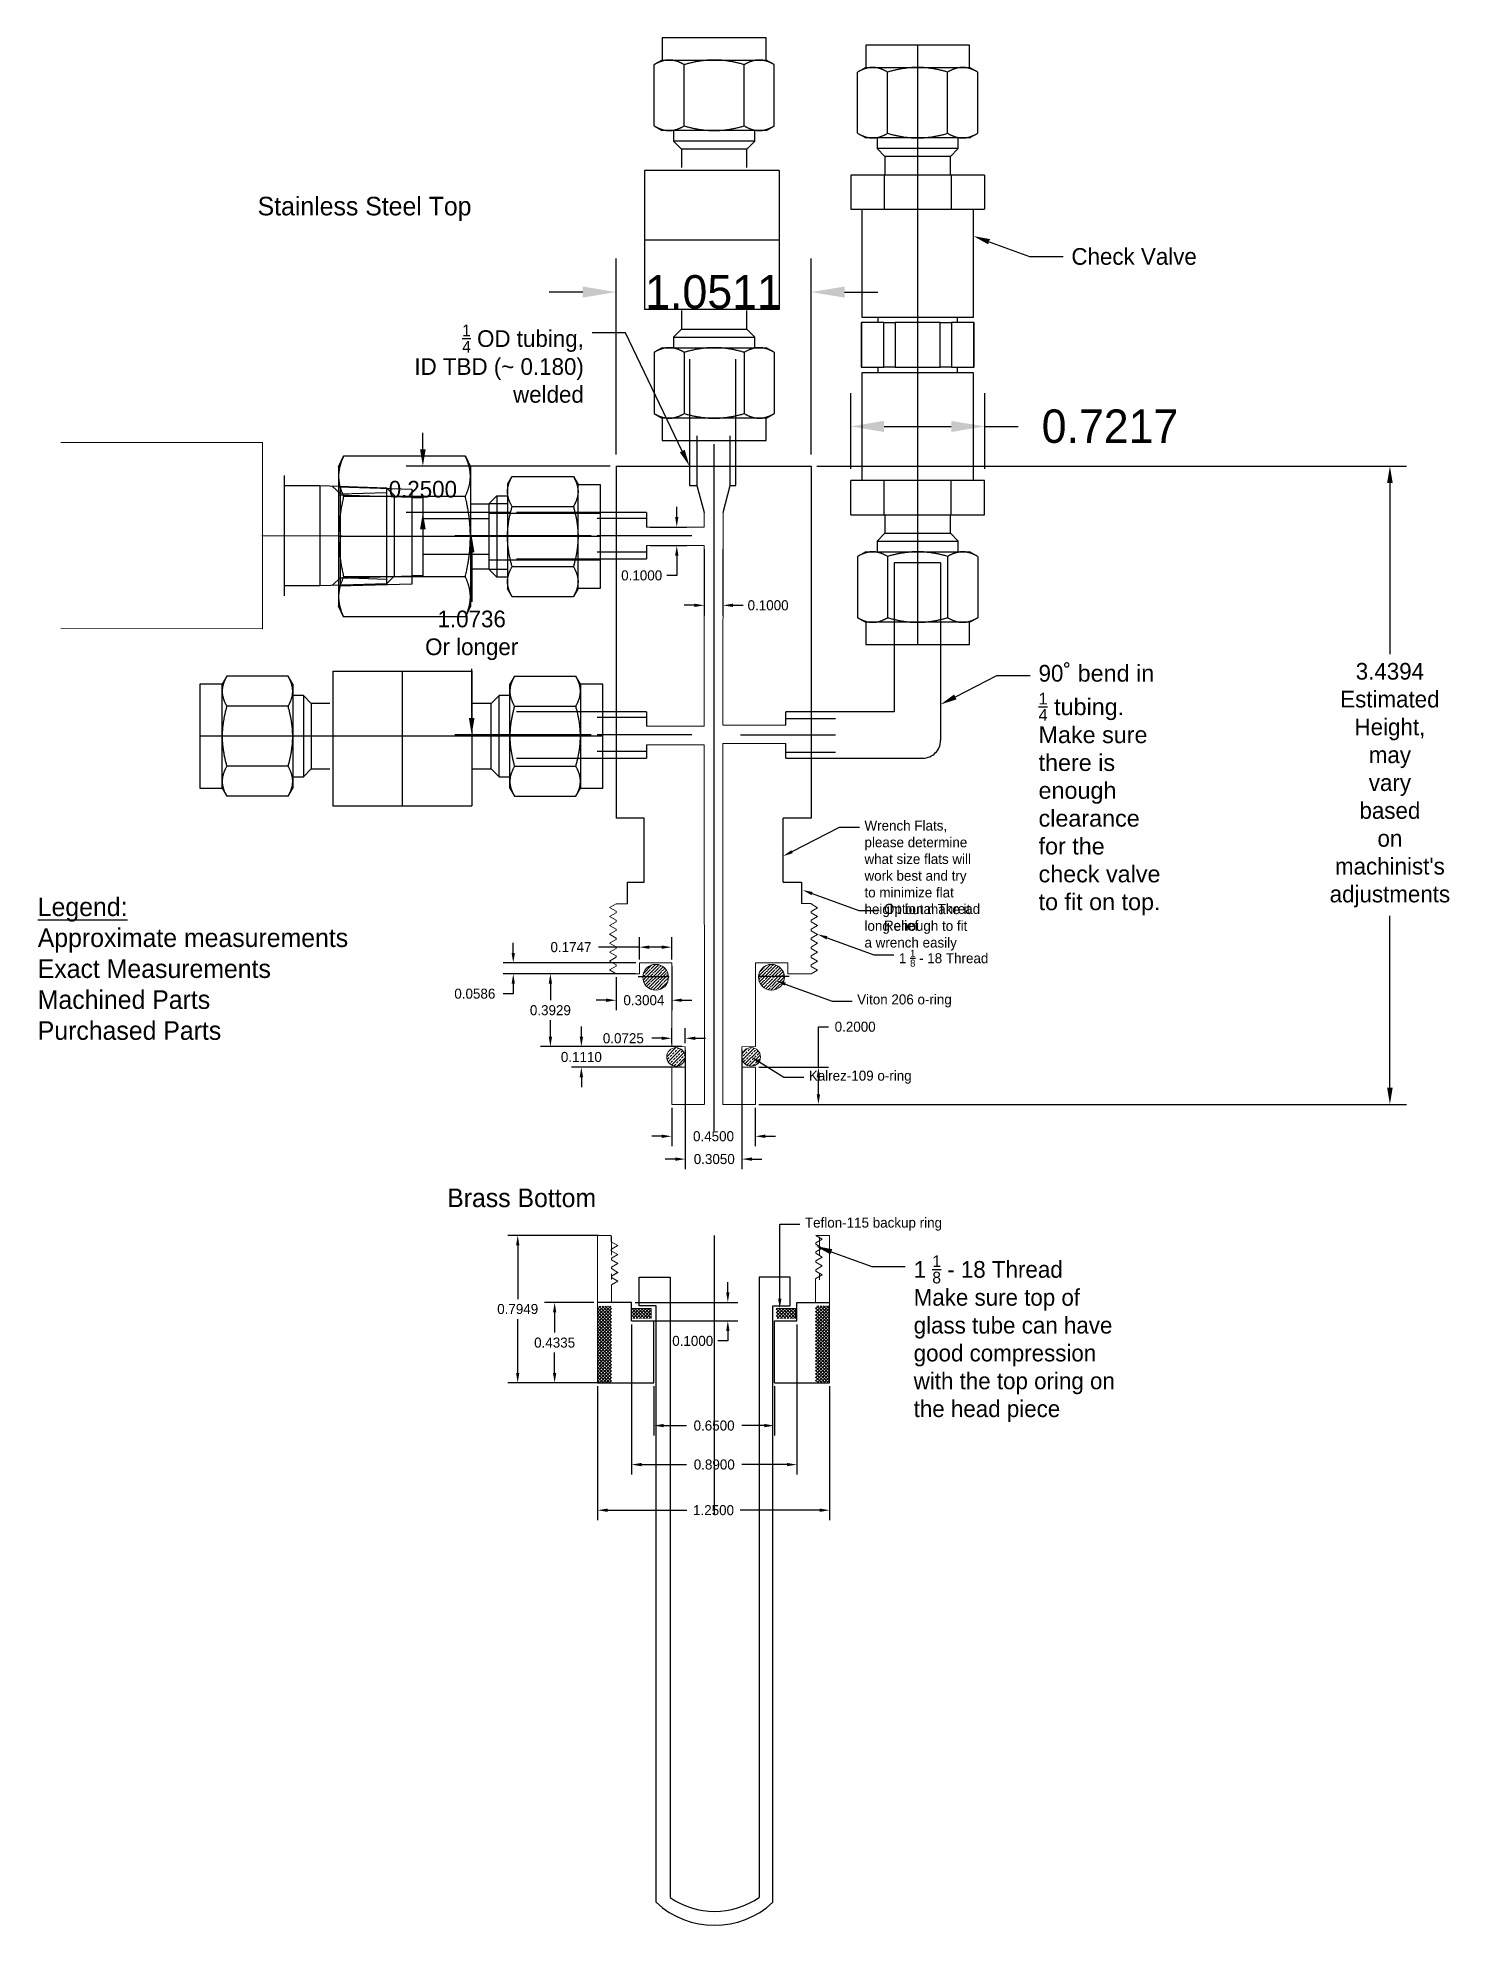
# Model space of a CAD drawing. Extents: x 22.1 to 29.7, y -15.3 to -5.1.
import ezdxf
from ezdxf import colors
from ezdxf.entities.mleader import LeaderData, LeaderLine
from ezdxf.math import Vec2, Vec3

# ---------------------------------------------------------------- set-up
doc = ezdxf.new("R2010")
doc.units = 0
doc.header["$MEASUREMENT"] = 0
for name, pattern in [('CENTER2', [28.575, 19.05, -3.175, 3.175, -3.175]), ('DASHDOT', [1, 0.5, -0.25, 0, -0.25]), ('HIDDEN2', [4.7625, 3.175, -1.5875])]:
    doc.linetypes.add(name, pattern=pattern)
doc.layers.get('0').update_dxf_attribs({"linetype": 'CONTINUOUS'})
doc.layers.get('Defpoints').update_dxf_attribs({"linetype": 'CONTINUOUS'})
for name, color, linetype in [('TRDETAIL2', 7, 'CONTINUOUS'), ('TRDETAIL3', 7, 'CONTINUOUS'), ('TRMODEL1', 7, 'CONTINUOUS'), ('TRMODEL3', 7, 'CONTINUOUS')]:
    doc.layers.add(name, color=color, linetype=linetype)
doc.dimstyles.get("Standard").update_dxf_attribs({"dimtxt": 0.18, "dimasz": 0.18, "dimexe": 0.18, "dimexo": 0.0625, "dimgap": 0.09, "dimtad": 0, "dimtih": 1, "dimtoh": 1, "dimdec": 4, "dimzin": 0, "dimdsep": 46, "dimtxsty": 'Standard', "dimcen": 0.09, "dimadec": 0, "dimazin": 0, "dimtfac": 1, "dimtdec": 4, "dimtofl": 0, "dimtmove": 0, "dimatfit": 3, "dimfxl": 1, "dimtolj": 1, "dimtzin": 0, "dimarcsym": 0})

msp = doc.modelspace()

# ---------------------------------------------------------------- texts
at = {"color": 4, "linetype": 'Continuous', "char_height": 0.1, "attachment_point": 1}
for s, insert in [('Stainless Steel Top', (23.3088, -5.96485)), ('Brass Bottom', (24.32994, -11.30877))]:
    msp.add_mtext_dynamic_manual_height_columns(s, width=1.9884271, gutter_width=1, heights=[0.30441], dxfattribs=dict(at, insert=insert))
at = {"linetype": 'Continuous', "insert": (22.12425, -9.74051), "char_height": 0.1, "attachment_point": 1}
msp.add_mtext_dynamic_manual_height_columns('{\\LLegend:\\P\\l\\C6;Approximate measurements}\\P{\\C3;Exact Measurements\\P\\C0;Machined Parts\\P\\C252;Purchased Parts}', width=2.4442469, gutter_width=0, heights=[0.95816], dxfattribs=at)

# ---------------------------------------------------------------- blocks, each defined once
blk = doc.blocks.new('*U3')
at = {"color": 0, "linetype": 'CENTER2', "lineweight": 20, "transparency": 16777216}
blk.add_line((-0.2164, 0), (0.2164, 0), dxfattribs=at)
blk = doc.blocks.new('*D6')
at = {"color": 0, "linetype": 'Continuous', "lineweight": -2, "transparency": 16777216}
for p, q in [((25.443, -12.374), (25.443, -12.64)), ((26.093, -12.374), (26.093, -12.64)), ((25.497, -12.586), (25.62, -12.586)), ((26.039, -12.586), (25.917, -12.586))]:
    blk.add_line(p, q, dxfattribs=at)
at = {"color": 0, "linetype": 'Continuous', "transparency": 16777216}
for points in [[(25.497, -12.577), (25.497, -12.595), (25.443, -12.586)], [(26.039, -12.577), (26.039, -12.595), (26.093, -12.586)]]:
    blk.add_solid(points, dxfattribs=at)
at = {"layer": 'Defpoints', "color": 0, "linetype": 'Continuous', "transparency": 16777216}
for p in [(25.443, -12.356), (26.093, -12.356), (26.093, -12.586)]:
    blk.add_point(p, dxfattribs=at)
at = {"color": 0, "linetype": 'Continuous', "transparency": 16777216, "insert": (25.768, -12.586), "char_height": 0.054, "attachment_point": 5}
blk.add_mtext('\\A1;0.6500', dxfattribs=at)
blk = doc.blocks.new('*D7')
at = {"color": 0, "linetype": 'Continuous', "lineweight": -2, "transparency": 16777216}
for p, q in [((25.323, -12.041), (25.323, -12.85)), ((26.214, -12.041), (26.214, -12.85)), ((25.377, -12.796), (25.62, -12.796)), ((26.16, -12.796), (25.917, -12.796))]:
    blk.add_line(p, q, dxfattribs=at)
at = {"color": 0, "linetype": 'Continuous', "transparency": 16777216}
for points in [[(25.377, -12.787), (25.377, -12.805), (25.323, -12.796)], [(26.16, -12.787), (26.16, -12.805), (26.214, -12.796)]]:
    blk.add_solid(points, dxfattribs=at)
at = {"layer": 'Defpoints', "color": 0, "linetype": 'Continuous', "transparency": 16777216}
for p in [(25.323, -12.022), (26.214, -12.022), (25.323, -12.796)]:
    blk.add_point(p, dxfattribs=at)
at = {"color": 0, "linetype": 'Continuous', "transparency": 16777216, "insert": (25.769, -12.796), "char_height": 0.054, "width": 0.252, "attachment_point": 5}
blk.add_mtext('\\A1;0.8900', dxfattribs=at)
blk = doc.blocks.new('*D8')
at = {"color": 0, "linetype": 'Continuous', "lineweight": -2, "transparency": 16777216}
for p, q in [((25.146, -11.561), (24.656, -11.561)), ((24.71, -11.615), (24.71, -11.904)), ((24.71, -12.302), (24.71, -12.012)), ((25.146, -12.356), (24.656, -12.356))]:
    blk.add_line(p, q, dxfattribs=at)
at = {"color": 0, "linetype": 'Continuous', "transparency": 16777216}
for points in [[(24.701, -11.615), (24.719, -11.615), (24.71, -11.561)], [(24.701, -12.302), (24.719, -12.302), (24.71, -12.356)]]:
    blk.add_solid(points, dxfattribs=at)
at = {"layer": 'Defpoints', "color": 0, "linetype": 'Continuous', "transparency": 16777216}
for p in [(24.71, -11.561), (25.165, -11.561), (25.165, -12.356)]:
    blk.add_point(p, dxfattribs=at)
at = {"color": 0, "linetype": 'Continuous', "transparency": 16777216, "insert": (24.71, -11.958), "char_height": 0.054, "attachment_point": 5}
blk.add_mtext('\\A1;0.7949', dxfattribs=at)
blk = doc.blocks.new('*D9')
at = {"color": 0, "linetype": 'Continuous', "lineweight": -2, "transparency": 16777216}
for p, q in [((25.121, -11.922), (24.855, -11.922)), ((24.909, -11.976), (24.909, -12.085)), ((24.909, -12.302), (24.909, -12.193)), ((25.121, -12.356), (24.855, -12.356))]:
    blk.add_line(p, q, dxfattribs=at)
at = {"color": 0, "linetype": 'Continuous', "transparency": 16777216}
for points in [[(24.9, -11.976), (24.918, -11.976), (24.909, -11.922)], [(24.9, -12.302), (24.918, -12.302), (24.909, -12.356)]]:
    blk.add_solid(points, dxfattribs=at)
at = {"layer": 'Defpoints', "color": 0, "linetype": 'Continuous', "transparency": 16777216}
for p in [(25.14, -11.922), (24.909, -12.356), (25.14, -12.356)]:
    blk.add_point(p, dxfattribs=at)
at = {"color": 0, "linetype": 'Continuous', "transparency": 16777216, "insert": (24.909, -12.139), "char_height": 0.054, "attachment_point": 5}
blk.add_mtext('\\A1;0.4335', dxfattribs=at)
blk = doc.blocks.new('*D10')
at = {"color": 0, "linetype": 'Continuous', "lineweight": -2, "transparency": 16777216}
for p, q in [((25.842, -11.868), (25.842, -11.814)), ((25.342, -11.922), (25.896, -11.922)), ((25.342, -12.022), (25.896, -12.022)), ((25.842, -12.076), (25.842, -12.13)), ((25.842, -12.13), (25.788, -12.13))]:
    blk.add_line(p, q, dxfattribs=at)
at = {"color": 0, "linetype": 'Continuous', "transparency": 16777216}
for points in [[(25.833, -11.868), (25.851, -11.868), (25.842, -11.922)], [(25.833, -12.076), (25.851, -12.076), (25.842, -12.022)]]:
    blk.add_solid(points, dxfattribs=at)
at = {"layer": 'Defpoints', "color": 0, "linetype": 'Continuous', "transparency": 16777216}
for p in [(25.324, -11.922), (25.324, -12.022), (25.842, -12.022)]:
    blk.add_point(p, dxfattribs=at)
at = {"color": 0, "linetype": 'Continuous', "transparency": 16777216, "insert": (25.653, -12.13), "char_height": 0.054, "attachment_point": 5}
blk.add_mtext('\\A1;0.1000', dxfattribs=at)
blk = doc.blocks.new('*D11')
at = {"color": 0, "linetype": 'Continuous', "lineweight": -2, "transparency": 16777216}
for p, q in [((25.54, -10.874), (25.54, -11.081)), ((25.99, -10.874), (25.99, -11.081)), ((25.486, -11.027), (25.432, -11.027)), ((26.044, -11.027), (26.098, -11.027))]:
    blk.add_line(p, q, dxfattribs=at)
at = {"color": 0, "linetype": 'Continuous', "transparency": 16777216}
for points in [[(25.486, -11.018), (25.486, -11.036), (25.54, -11.027)], [(26.044, -11.018), (26.044, -11.036), (25.99, -11.027)]]:
    blk.add_solid(points, dxfattribs=at)
at = {"layer": 'Defpoints', "color": 0, "linetype": 'Continuous', "transparency": 16777216}
for p in [(25.54, -10.855), (25.99, -10.855), (25.99, -11.027)]:
    blk.add_point(p, dxfattribs=at)
at = {"color": 0, "linetype": 'Continuous', "transparency": 16777216, "insert": (25.765, -11.027), "char_height": 0.054, "attachment_point": 5}
blk.add_mtext('\\A1;0.4500', dxfattribs=at)
blk = doc.blocks.new('*D12')
at = {"color": 0, "linetype": 'Continuous', "lineweight": -2, "transparency": 16777216}
for p, q in [((25.613, -10.563), (25.613, -11.204)), ((25.918, -10.563), (25.918, -11.204)), ((25.559, -11.15), (25.505, -11.15)), ((25.972, -11.15), (26.026, -11.15))]:
    blk.add_line(p, q, dxfattribs=at)
at = {"color": 0, "linetype": 'Continuous', "transparency": 16777216}
for points in [[(25.559, -11.141), (25.559, -11.159), (25.613, -11.15)], [(25.972, -11.141), (25.972, -11.159), (25.918, -11.15)]]:
    blk.add_solid(points, dxfattribs=at)
at = {"layer": 'Defpoints', "color": 0, "linetype": 'Continuous', "transparency": 16777216}
for p in [(25.613, -10.544), (25.918, -10.544), (25.918, -11.15)]:
    blk.add_point(p, dxfattribs=at)
at = {"color": 0, "linetype": 'Continuous', "transparency": 16777216, "insert": (25.769, -11.15), "char_height": 0.054, "attachment_point": 5}
blk.add_mtext('\\A1;0.3050', dxfattribs=at)
blk = doc.blocks.new('*D13')
at = {"color": 0, "linetype": 'Continuous', "lineweight": -2, "transparency": 16777216}
for p, q in [((25.54, -10.525), (25.54, -10.445)), ((25.613, -10.525), (25.613, -10.445)), ((25.486, -10.499), (25.432, -10.499)), ((25.667, -10.499), (25.721, -10.499))]:
    blk.add_line(p, q, dxfattribs=at)
at = {"color": 0, "linetype": 'Continuous', "transparency": 16777216}
for points in [[(25.486, -10.49), (25.486, -10.508), (25.54, -10.499)], [(25.667, -10.49), (25.667, -10.508), (25.613, -10.499)]]:
    blk.add_solid(points, dxfattribs=at)
at = {"layer": 'Defpoints', "color": 0, "linetype": 'Continuous', "transparency": 16777216}
for p in [(25.54, -10.544), (25.613, -10.499), (25.613, -10.544)]:
    blk.add_point(p, dxfattribs=at)
at = {"color": 0, "linetype": 'Continuous', "transparency": 16777216, "insert": (25.279, -10.499), "char_height": 0.054, "attachment_point": 5}
blk.add_mtext('\\A1;0.0725', dxfattribs=at)
blk = doc.blocks.new('*D14')
at = {"color": 0, "linetype": 'Continuous', "lineweight": -2, "transparency": 16777216}
for p, q in [((25.053, -10.49), (25.053, -10.436)), ((25.594, -10.544), (24.999, -10.544)), ((25.594, -10.655), (24.999, -10.655)), ((25.053, -10.709), (25.053, -10.763))]:
    blk.add_line(p, q, dxfattribs=at)
at = {"color": 0, "linetype": 'Continuous', "transparency": 16777216}
for points in [[(25.044, -10.49), (25.062, -10.49), (25.053, -10.544)], [(25.044, -10.709), (25.062, -10.709), (25.053, -10.655)]]:
    blk.add_solid(points, dxfattribs=at)
at = {"layer": 'Defpoints', "color": 0, "linetype": 'Continuous', "transparency": 16777216}
for p in [(25.613, -10.544), (25.053, -10.655), (25.613, -10.655)]:
    blk.add_point(p, dxfattribs=at)
at = {"color": 0, "linetype": 'Continuous', "transparency": 16777216, "insert": (25.053, -10.6), "char_height": 0.054, "attachment_point": 5}
blk.add_mtext('\\A1;0.1110', dxfattribs=at)
blk = doc.blocks.new('*D15')
at = {"color": 0, "linetype": 'Continuous', "lineweight": -2, "transparency": 16777216}
for p, q in [((25.347, -10.151), (24.832, -10.151)), ((24.886, -10.205), (24.886, -10.294)), ((24.886, -10.49), (24.886, -10.402)), ((25.522, -10.544), (24.832, -10.544))]:
    blk.add_line(p, q, dxfattribs=at)
at = {"color": 0, "linetype": 'Continuous', "transparency": 16777216}
for points in [[(24.877, -10.205), (24.895, -10.205), (24.886, -10.151)], [(24.877, -10.49), (24.895, -10.49), (24.886, -10.544)]]:
    blk.add_solid(points, dxfattribs=at)
at = {"layer": 'Defpoints', "color": 0, "linetype": 'Continuous', "transparency": 16777216}
for p in [(24.886, -10.151), (25.366, -10.151), (25.54, -10.544)]:
    blk.add_point(p, dxfattribs=at)
at = {"color": 0, "linetype": 'Continuous', "transparency": 16777216, "insert": (24.886, -10.348), "char_height": 0.054, "attachment_point": 5}
blk.add_mtext('\\A1;0.3929', dxfattribs=at)
blk = doc.blocks.new('*D16')
at = {"color": 0, "linetype": 'Continuous', "lineweight": -2, "transparency": 16777216}
for p, q in [((24.686, -10.039), (24.686, -9.985)), ((25.347, -10.093), (24.632, -10.093)), ((25.347, -10.151), (24.632, -10.151)), ((24.686, -10.259), (24.632, -10.259)), ((24.686, -10.205), (24.686, -10.259))]:
    blk.add_line(p, q, dxfattribs=at)
at = {"color": 0, "linetype": 'Continuous', "transparency": 16777216}
for points in [[(24.677, -10.039), (24.695, -10.039), (24.686, -10.093)], [(24.677, -10.205), (24.695, -10.205), (24.686, -10.151)]]:
    blk.add_solid(points, dxfattribs=at)
at = {"layer": 'Defpoints', "color": 0, "linetype": 'Continuous', "transparency": 16777216}
for p in [(24.686, -10.151), (25.366, -10.093), (25.366, -10.151)]:
    blk.add_point(p, dxfattribs=at)
at = {"color": 0, "linetype": 'Continuous', "transparency": 16777216, "insert": (24.479, -10.259), "char_height": 0.054, "attachment_point": 5}
blk.add_mtext('\\A1;0.0586', dxfattribs=at)
blk = doc.blocks.new('*D17')
at = {"color": 0, "linetype": 'Continuous', "lineweight": -2, "transparency": 16777216}
for p, q in [((25.366, -10.074), (25.366, -9.954)), ((25.54, -10.074), (25.54, -9.954)), ((25.366, -10.008), (25.146, -10.008)), ((25.486, -10.008), (25.42, -10.008))]:
    blk.add_line(p, q, dxfattribs=at)
at = {"color": 0, "linetype": 'Continuous', "transparency": 16777216}
for points in [[(25.42, -9.999), (25.42, -10.017), (25.366, -10.008)], [(25.486, -9.999), (25.486, -10.017), (25.54, -10.008)]]:
    blk.add_solid(points, dxfattribs=at)
at = {"layer": 'Defpoints', "color": 0, "linetype": 'Continuous', "transparency": 16777216}
for p in [(25.54, -10.008), (25.366, -10.093), (25.54, -10.093)]:
    blk.add_point(p, dxfattribs=at)
at = {"color": 0, "linetype": 'Continuous', "transparency": 16777216, "insert": (24.997, -10.008), "char_height": 0.054, "attachment_point": 5}
blk.add_mtext('\\A1;0.1747', dxfattribs=at)
blk = doc.blocks.new('*D18')
at = {"color": 0, "linetype": 'Continuous', "lineweight": -2, "transparency": 16777216}
for p, q in [((25.24, -10.17), (25.24, -10.348)), ((25.54, -10.111), (25.54, -10.348)), ((25.186, -10.294), (25.132, -10.294)), ((25.594, -10.294), (25.648, -10.294))]:
    blk.add_line(p, q, dxfattribs=at)
at = {"color": 0, "linetype": 'Continuous', "transparency": 16777216}
for points in [[(25.186, -10.285), (25.186, -10.303), (25.24, -10.294)], [(25.594, -10.285), (25.594, -10.303), (25.54, -10.294)]]:
    blk.add_solid(points, dxfattribs=at)
at = {"layer": 'Defpoints', "color": 0, "linetype": 'Continuous', "transparency": 16777216}
for p in [(25.24, -10.151), (25.54, -10.093), (25.54, -10.294)]:
    blk.add_point(p, dxfattribs=at)
at = {"color": 0, "linetype": 'Continuous', "transparency": 16777216, "insert": (25.39, -10.294), "char_height": 0.054, "attachment_point": 5}
blk.add_mtext('\\A1;0.3004', dxfattribs=at)
blk = doc.blocks.new('*D19')
at = {"color": 0, "linetype": 'Continuous', "lineweight": -2, "transparency": 16777216}
for p, q in [((24.199, -7.326), (24.199, -7.236)), ((25.209, -7.416), (24.109, -7.416)), ((24.673, -7.666), (24.109, -7.666)), ((24.199, -7.756), (24.199, -7.846))]:
    blk.add_line(p, q, dxfattribs=at)
at = {"color": 0, "linetype": 'Continuous', "transparency": 16777216}
for points in [[(24.184, -7.326), (24.214, -7.326), (24.199, -7.416)], [(24.184, -7.756), (24.214, -7.756), (24.199, -7.666)]]:
    blk.add_solid(points, dxfattribs=at)
at = {"layer": 'Defpoints', "color": 0, "linetype": 'Continuous', "transparency": 16777216}
for p in [(24.199, -7.416), (25.24, -7.416), (24.704, -7.666)]:
    blk.add_point(p, dxfattribs=at)
at = {"color": 0, "linetype": 'Continuous', "transparency": 16777216, "insert": (24.199, -7.541), "char_height": 0.09, "attachment_point": 5}
blk.add_mtext('\\A1;0.2500', dxfattribs=at)
blk = doc.blocks.new('*D20')
at = {"color": 0, "linetype": 'Continuous', "lineweight": -2, "transparency": 16777216}
for p, q in [((25.24, -7.353), (25.24, -6.298)), ((26.291, -7.353), (26.291, -6.298)), ((25.06, -6.478), (24.88, -6.478)), ((26.471, -6.478), (26.651, -6.478))]:
    blk.add_line(p, q, dxfattribs=at)
at = {"color": 0, "linetype": 'Continuous', "transparency": 16777216}
for points in [[(25.06, -6.448), (25.06, -6.508), (25.24, -6.478)], [(26.471, -6.448), (26.471, -6.508), (26.291, -6.478)]]:
    blk.add_solid(points, dxfattribs=at)
at = {"layer": 'Defpoints', "color": 0, "linetype": 'Continuous', "transparency": 16777216}
for p in [(26.291, -6.478), (25.24, -7.416), (26.291, -7.416)]:
    blk.add_point(p, dxfattribs=at)
at = {"color": 0, "linetype": 'Continuous', "transparency": 16777216, "insert": (25.765, -6.478), "char_height": 0.18, "attachment_point": 5}
blk.add_mtext('\\A1;1.0511', dxfattribs=at)
blk = doc.blocks.new('*D22')
at = {"color": 0, "linetype": 'Continuous', "lineweight": -2, "transparency": 16777216}
for p, q in [((25.14, -12.374), (25.14, -13.096)), ((26.39, -12.374), (26.39, -13.096)), ((25.194, -13.042), (25.621, -13.042)), ((26.336, -13.042), (25.909, -13.042))]:
    blk.add_line(p, q, dxfattribs=at)
at = {"color": 0, "linetype": 'Continuous', "transparency": 16777216}
for points in [[(25.194, -13.033), (25.194, -13.051), (25.14, -13.042)], [(26.336, -13.033), (26.336, -13.051), (26.39, -13.042)]]:
    blk.add_solid(points, dxfattribs=at)
at = {"layer": 'Defpoints', "color": 0, "linetype": 'Continuous', "transparency": 16777216}
for p in [(25.14, -12.356), (26.39, -12.356), (26.39, -13.042)]:
    blk.add_point(p, dxfattribs=at)
at = {"color": 0, "linetype": 'Continuous', "transparency": 16777216, "insert": (25.765, -13.042), "char_height": 0.054, "attachment_point": 5}
blk.add_mtext('\\A1;1.2500', dxfattribs=at)
blk = doc.blocks.new('*D23')
at = {"color": 0, "linetype": 'Continuous', "lineweight": -2, "transparency": 16777216}
for p, q in [((26.33, -10.655), (26.33, -10.437)), ((26.33, -10.437), (26.384, -10.437)), ((26.009, -10.655), (26.384, -10.655)), ((26.33, -10.801), (26.33, -10.709)), ((26.009, -10.855), (26.384, -10.855))]:
    blk.add_line(p, q, dxfattribs=at)
at = {"color": 0, "linetype": 'Continuous', "transparency": 16777216}
for points in [[(26.321, -10.709), (26.339, -10.709), (26.33, -10.655)], [(26.321, -10.801), (26.339, -10.801), (26.33, -10.855)]]:
    blk.add_solid(points, dxfattribs=at)
at = {"layer": 'Defpoints', "color": 0, "linetype": 'Continuous', "transparency": 16777216}
for p in [(25.99, -10.655), (25.99, -10.855), (26.33, -10.855)]:
    blk.add_point(p, dxfattribs=at)
at = {"color": 0, "linetype": 'Continuous', "transparency": 16777216, "insert": (26.528, -10.437), "char_height": 0.054, "attachment_point": 5}
blk.add_mtext('\\A1;0.2000', dxfattribs=at)
blk = doc.blocks.new('*D24')
at = {"color": 0, "linetype": 'Continuous', "lineweight": -2, "transparency": 16777216}
for p, q in [((26.504, -7.431), (26.504, -7.022)), ((27.226, -7.431), (27.226, -7.022)), ((26.684, -7.202), (27.046, -7.202)), ((27.226, -7.202), (27.406, -7.202))]:
    blk.add_line(p, q, dxfattribs=at)
at = {"color": 0, "linetype": 'Continuous', "transparency": 16777216}
for points in [[(26.684, -7.172), (26.684, -7.232), (26.504, -7.202)], [(27.046, -7.172), (27.046, -7.232), (27.226, -7.202)]]:
    blk.add_solid(points, dxfattribs=at)
at = {"layer": 'Defpoints', "color": 0, "linetype": 'Continuous', "transparency": 16777216}
for p in [(27.226, -7.202), (26.504, -7.494), (27.226, -7.494)]:
    blk.add_point(p, dxfattribs=at)
at = {"color": 0, "linetype": 'Continuous', "transparency": 16777216, "insert": (27.901, -7.202), "char_height": 0.18, "attachment_point": 5}
blk.add_mtext('\\A1;0.7217', dxfattribs=at)
blk = doc.blocks.new('*D25')
at = {"color": 0, "linetype": 'Continuous', "lineweight": -2, "transparency": 16777216}
for p, q in [((25.715, -7.863), (25.715, -8.22)), ((25.816, -7.863), (25.816, -8.22)), ((25.661, -8.166), (25.607, -8.166)), ((25.87, -8.166), (25.924, -8.166))]:
    blk.add_line(p, q, dxfattribs=at)
at = {"color": 0, "linetype": 'Continuous', "transparency": 16777216}
for points in [[(25.661, -8.157), (25.661, -8.175), (25.715, -8.166)], [(25.87, -8.157), (25.87, -8.175), (25.816, -8.166)]]:
    blk.add_solid(points, dxfattribs=at)
at = {"layer": 'Defpoints', "color": 0, "linetype": 'Continuous', "transparency": 16777216}
for p in [(25.715, -7.844), (25.816, -7.844), (25.816, -8.166)]:
    blk.add_point(p, dxfattribs=at)
at = {"color": 0, "linetype": 'Continuous', "transparency": 16777216, "insert": (26.059, -8.166), "char_height": 0.054, "attachment_point": 5}
blk.add_mtext('\\A1;0.1000', dxfattribs=at)
blk = doc.blocks.new('*D26')
at = {"color": 0, "linetype": 'Continuous', "lineweight": -2, "transparency": 16777216}
for p, q in [((25.567, -7.69), (25.567, -7.636)), ((25.423, -7.744), (25.621, -7.744)), ((25.423, -7.844), (25.621, -7.844)), ((25.567, -7.898), (25.567, -8.005)), ((25.567, -8.005), (25.513, -8.005))]:
    blk.add_line(p, q, dxfattribs=at)
at = {"color": 0, "linetype": 'Continuous', "transparency": 16777216}
for points in [[(25.558, -7.69), (25.576, -7.69), (25.567, -7.744)], [(25.558, -7.898), (25.576, -7.898), (25.567, -7.844)]]:
    blk.add_solid(points, dxfattribs=at)
at = {"layer": 'Defpoints', "color": 0, "linetype": 'Continuous', "transparency": 16777216}
for p in [(25.404, -7.744), (25.567, -7.744), (25.404, -7.844)]:
    blk.add_point(p, dxfattribs=at)
at = {"color": 0, "linetype": 'Continuous', "transparency": 16777216, "insert": (25.378, -8.005), "char_height": 0.054, "attachment_point": 5}
blk.add_mtext('\\A1;0.1000', dxfattribs=at)
blk = doc.blocks.new('*D27')
at = {"color": 0, "linetype": 'Continuous', "lineweight": -2, "transparency": 16777216}
for p, q in [((26.322, -7.416), (29.499, -7.416)), ((29.409, -7.506), (29.409, -8.43)), ((29.409, -10.765), (29.409, -9.84)), ((26.022, -10.855), (29.499, -10.855))]:
    blk.add_line(p, q, dxfattribs=at)
at = {"color": 0, "linetype": 'Continuous', "transparency": 16777216}
for points in [[(29.394, -7.506), (29.424, -7.506), (29.409, -7.416)], [(29.394, -10.765), (29.424, -10.765), (29.409, -10.855)]]:
    blk.add_solid(points, dxfattribs=at)
at = {"layer": 'Defpoints', "color": 0, "linetype": 'Continuous', "transparency": 16777216}
for p in [(26.291, -7.416), (29.409, -7.416), (25.99, -10.855)]:
    blk.add_point(p, dxfattribs=at)
at = {"color": 0, "linetype": 'Continuous', "transparency": 16777216, "insert": (29.409, -9.135), "char_height": 0.09, "width": 0.45, "attachment_point": 5}
blk.add_mtext("\\A1;3.4394 Estimated Height, may vary based on machinist's adjustments", dxfattribs=at)
blk = doc.blocks.new('*D28')
at = {"color": 0, "linetype": 'Continuous', "lineweight": -2, "transparency": 16777216}
for p, q in [((25.106, -7.791), (24.372, -7.791)), ((24.462, -7.881), (24.462, -8.148)), ((24.462, -8.774), (24.462, -8.508)), ((25.106, -8.864), (24.372, -8.864))]:
    blk.add_line(p, q, dxfattribs=at)
at = {"color": 0, "linetype": 'Continuous', "transparency": 16777216}
for points in [[(24.447, -7.881), (24.477, -7.881), (24.462, -7.791)], [(24.447, -8.774), (24.477, -8.774), (24.462, -8.864)]]:
    blk.add_solid(points, dxfattribs=at)
at = {"layer": 'Defpoints', "color": 0, "linetype": 'Continuous', "transparency": 16777216}
for p in [(25.137, -7.791), (24.462, -8.864), (25.137, -8.864)]:
    blk.add_point(p, dxfattribs=at)
at = {"color": 0, "linetype": 'Continuous', "transparency": 16777216, "insert": (24.462, -8.328), "char_height": 0.09, "attachment_point": 5}
blk.add_mtext('\\A1;1.0736\\POr longer', dxfattribs=at)

# ---------------------------------------------------------------- dimensions: what is measured, and where the dimension line sits
at = {"color": 6, "linetype": 'Continuous'}
dim = msp.add_linear_dim(base=(26.29095, -6.47782), p1=(25.23983, -7.41574), p2=(26.29095, -7.41574), dimstyle='Standard', dxfattribs=at)
dim.commit()
dim.dimension.update_dxf_attribs({"geometry": '*D20', "text_midpoint": (25.76539, -6.47782)})
at = {"color": 3, "linetype": 'Continuous'}
dim = msp.add_linear_dim(base=(27.22563, -7.20183), p1=(26.50394, -7.49362), p2=(27.22563, -7.49362), dimstyle='Standard', dxfattribs=at)
dim.commit()
dim.dimension.update_dxf_attribs({"geometry": '*D24', "text_midpoint": (27.90063, -7.20183)})
at = {"color": 6, "linetype": 'Continuous'}
for base, p1, p2, angle, override, picture, middle in [((24.19872, -7.41574), (24.70439, -7.66574), (25.23983, -7.41574), 270, {"dimscale": 0.5}, '*D19', (24.19872, -7.54074)), ((24.90942, -12.35574), (25.13972, -11.92226), (25.13972, -12.35574), 90, {"dimscale": 0.3}, '*D9', (24.90942, -12.139))]:
    dim = msp.add_linear_dim(base=base, p1=p1, p2=p2, angle=angle, dimstyle='Standard', override=override, dxfattribs=at)
    dim.commit()
    dim.dimension.update_dxf_attribs({"geometry": picture, "text_midpoint": middle})
dim = msp.add_linear_dim(base=(29.40862, -7.41574), p1=(25.99029, -10.85515), p2=(26.29095, -7.41574), angle=90, text="<> Estimated Height, may vary based on machinist's adjustments", dimstyle='Standard', override={"dimscale": 0.5}, dxfattribs=at)
dim.commit()
dim.dimension.update_dxf_attribs({"geometry": '*D27', "text_midpoint": (29.40862, -9.13544)})
at = {"color": 3, "linetype": 'Continuous'}
dim = msp.add_linear_dim(base=(25.56676, -7.74413), p1=(25.40398, -7.84403), p2=(25.40397, -7.74413), angle=90, text='0.1000', dimstyle='Standard', override={"dimscale": 0.3}, dxfattribs=at)
dim.commit()
dim.dimension.update_dxf_attribs({"geometry": '*D26', "text_midpoint": (25.37776, -8.00536), "dimtype": 160})
dim = msp.add_linear_dim(base=(24.46245, -8.86434), p1=(25.13745, -7.79074), p2=(25.13745, -8.86434), angle=90, text='<>\\POr longer', dimstyle='Standard', override={"dimscale": 0.5}, dxfattribs=at)
dim.commit()
dim.dimension.update_dxf_attribs({"geometry": '*D28', "text_midpoint": (24.46245, -8.32754)})
for base, p1, p2, text, picture, middle in [((25.81617, -8.16575), (25.71494, -7.84397), (25.81617, -7.84401), '0.1000', '*D25', (26.05917, -8.16575)), ((25.32338, -12.79552), (26.21362, -12.02226), (25.32338, -12.02226), '0.8900', '*D7', (25.7685, -12.79552))]:
    dim = msp.add_linear_dim(base=base, p1=p1, p2=p2, text=text, dimstyle='Standard', override={"dimscale": 0.3}, dxfattribs=at)
    dim.commit()
    dim.dimension.update_dxf_attribs({"geometry": picture, "text_midpoint": middle, "dimtype": 160})
for base, p1, p2, picture, middle in [((25.54033, -10.00761), (25.36564, -10.09259), (25.54033, -10.09259), '*D17', (24.99734, -10.00761)), ((25.61283, -10.49856), (25.54033, -10.54413), (25.61283, -10.54417), '*D13', (25.27933, -10.49856)), ((25.91783, -11.15018), (25.61283, -10.54417), (25.91783, -10.54416), '*D12', (25.7687, -11.15018))]:
    dim = msp.add_linear_dim(base=base, p1=p1, p2=p2, dimstyle='Standard', override={"dimscale": 0.3}, dxfattribs=at)
    dim.commit()
    dim.dimension.update_dxf_attribs({"geometry": picture, "text_midpoint": middle, "dimtype": 160})
for base, p1, p2, picture, middle in [((24.68621, -10.15122), (25.36564, -10.09259), (25.36564, -10.15122), '*D16', (24.47921, -10.25922)), ((25.05333, -10.65513), (25.61283, -10.54417), (25.61283, -10.65513), '*D14', (25.05333, -10.59965)), ((25.84155, -12.02226), (25.32362, -11.92226), (25.32362, -12.02226), '*D10', (25.65255, -12.13026))]:
    dim = msp.add_linear_dim(base=base, p1=p1, p2=p2, angle=90, dimstyle='Standard', override={"dimscale": 0.3}, dxfattribs=at)
    dim.commit()
    dim.dimension.update_dxf_attribs({"geometry": picture, "text_midpoint": middle})
for base, p1, p2, picture, middle in [((24.885715, -10.151224), (25.540329, -10.544168), (25.365639, -10.151224), '*D15', (24.885715, -10.347696)), ((26.33043, -10.85515), (25.99033, -10.65513), (25.99029, -10.85515), '*D23', (26.52843, -10.43663))]:
    dim = msp.add_linear_dim(base=base, p1=p1, p2=p2, angle=90, dimstyle='Standard', override={"dimscale": 0.3}, dxfattribs=at)
    dim.commit()
    dim.dimension.update_dxf_attribs({"geometry": picture, "text_midpoint": middle, "dimtype": 160})
at = {"color": 6, "linetype": 'Continuous'}
dim = msp.add_linear_dim(base=(25.54033, -10.29426), p1=(25.23997, -10.15122), p2=(25.54033, -10.09259), dimstyle='Standard', override={"dimscale": 0.3}, dxfattribs=at)
dim.commit()
dim.dimension.update_dxf_attribs({"geometry": '*D18', "text_midpoint": (25.39015, -10.29426), "dimtype": 160})
at = {"color": 3, "linetype": 'Continuous'}
for base, p1, p2, picture, middle in [((25.99029, -11.02725), (25.54033, -10.85515), (25.99029, -10.85515), '*D11', (25.76531, -11.02725)), ((26.09302, -12.58614), (25.44302, -12.35574), (26.09302, -12.35574), '*D6', (25.76802, -12.58614))]:
    dim = msp.add_linear_dim(base=base, p1=p1, p2=p2, dimstyle='Standard', override={"dimscale": 0.3}, dxfattribs=at)
    dim.commit()
    dim.dimension.update_dxf_attribs({"geometry": picture, "text_midpoint": middle})
at = {"color": 6, "linetype": 'Continuous'}
dim = msp.add_linear_dim(base=(24.71039, -11.5608), p1=(25.16455, -12.35574), p2=(25.16455, -11.5608), angle=90, dimstyle='Standard', override={"dimscale": 0.3}, dxfattribs=at)
dim.commit()
dim.dimension.update_dxf_attribs({"geometry": '*D8', "text_midpoint": (24.71039, -11.95827), "dimtype": 160})
dim = msp.add_linear_dim(base=(26.38972, -13.0424), p1=(25.13972, -12.35574), p2=(26.38972, -12.35574), dimstyle='Standard', override={"dimscale": 0.3}, dxfattribs=at)
dim.commit()
dim.dimension.update_dxf_attribs({"geometry": '*D22', "text_midpoint": (25.76472, -13.0424)})

# ---------------------------------------------------------------- hatches: boundary and pattern name
at = {"lineweight": 15}
h = msp.add_hatch(dxfattribs=at)
h.set_pattern_fill('ANSI35', scale=0.1)
h.set_pattern_definition([(45, (23.254343, -26.77735), (-0.01767767, 0.01767767), []), (45, (23.27202, -26.77735), (-0.01767767, 0.01767767), [0.03125, -0.00625, 0, -0.00625])])
h.paths.add_polyline_path([(25.38369, -10.17, 1), (25.52269, -10.17, 1)])
h.paths.add_polyline_path([(26.14669, -10.17, 1), (26.00769, -10.17, 1)])
at = {"lineweight": 20}
h = msp.add_hatch(dxfattribs=at)
h.set_pattern_fill('ANSI33', scale=0.1)
h.set_pattern_definition([(45, (16.236908, -28.07672), (-0.01767767, 0.01767767), []), (45, (16.254586, -28.07672), (-0.01767767, 0.01767767), [0.0125, -0.00625])])
h.paths.add_polyline_path([(25.61265, -10.59928, 1), (25.51265, -10.59928, 1)])
h.paths.add_polyline_path([(26.01786, -10.59928, 1), (25.91786, -10.59928, 1)])
at = {"lineweight": 15}
h = msp.add_hatch(dxfattribs=at)
h.set_pattern_fill('ANSI37', color=256, scale=0.1)
h.set_pattern_definition([(45, (18.956189, -30.447298), (-0.008838835, 0.008838835), []), (135, (18.956189, -30.447298), (-0.008838835, -0.008838835), [])])
h.paths.add_polyline_path([(25.14032, -11.94191), (25.21506, -11.94191), (25.21506, -12.35423), (25.14032, -12.35423)])
at = {"lineweight": 20}
h = msp.add_hatch(dxfattribs=at)
h.set_pattern_fill('ANSI37', color=8, scale=0.1)
h.set_pattern_definition([(45, (34.183611, -29.158959), (-0.008838835, 0.008838835), []), (135, (34.183611, -29.158959), (-0.008838835, -0.008838835), [])])
h.paths.add_polyline_path([(25.42891, -11.95544), (25.36796, -11.95544), (25.36796, -11.9696), (25.42891, -11.9696)], flags=17)
h.paths.add_polyline_path([(25.42891, -11.9696), (25.36796, -11.9696), (25.36796, -11.95544), (25.32591, -11.95544), (25.32591, -12.00844), (25.42891, -12.00844)])
h = msp.add_hatch(dxfattribs=at)
h.set_pattern_fill('ANSI37', color=8, scale=0.1)
h.set_pattern_definition([(45, (34.183611, -29.158959), (-0.008838835, 0.008838835), []), (135, (34.183611, -29.158959), (-0.008838835, -0.008838835), [])])
h.paths.add_polyline_path([(26.18136, -11.95544), (26.10291, -11.95544), (26.10291, -11.9696), (26.18136, -11.9696)], flags=17)
h.paths.add_polyline_path([(26.20591, -11.95544), (26.18136, -11.95544), (26.18136, -11.9696), (26.10291, -11.9696), (26.10291, -12.00844), (26.20591, -12.00844)])
at = {"lineweight": 15}
h = msp.add_hatch(dxfattribs=at)
h.set_pattern_fill('ANSI37', color=0, scale=0.1)
h.set_pattern_definition([(45, (20.13085, -30.445391), (-0.008838835, 0.008838835), []), (135, (20.13085, -30.445391), (-0.008838835, -0.008838835), [])])
h.paths.add_polyline_path([(26.31498, -11.94001), (26.38972, -11.94001), (26.38972, -12.35232), (26.31498, -12.35232)])

# ---------------------------------------------------------------- linework, layer by layer
at = {"color": 252, "linetype": 'Continuous'}
for p, q in [((26.1187, -5.82305), (25.3937, -5.82305)), ((25.3937, -5.82305), (25.3937, -6.57226)), ((26.1187, -5.82305), (26.1187, -6.57226)), ((26.1187, -6.57226), (25.3937, -6.57226)), ((23.71324, -8.52152), (23.71324, -9.24652)), ((23.71324, -8.52152), (24.46245, -8.52152)), ((24.46245, -8.52152), (24.46245, -9.24652)), ((23.71324, -9.24652), (24.46245, -9.24652))]:
    msp.add_line(p, q, dxfattribs=at)
at = {"color": 0, "linetype": 'Continuous'}
for p, q in [((25.63551, -6.8395), (25.63551, -7.51999)), ((25.88551, -7.51999), (25.88551, -6.8395)), ((26.98776, -7.93782), (26.73776, -7.93782)), ((26.73776, -7.93782), (26.73776, -8.73934)), ((26.21362, -11.92226), (26.38972, -11.92226)), ((26.09302, -12.35574), (26.38972, -12.35574))]:
    msp.add_line(p, q, dxfattribs=at)
at = {"color": 252, "lineweight": 20}
for p, q in [((23.33509, -7.28857), (22.2489, -7.28857)), ((23.14123, -7.28857), (23.14123, -7.28857)), ((23.33509, -7.28857), (23.33509, -8.29317)), ((22.2489, -8.2893), (23.33509, -8.29317))]:
    msp.add_line(p, q, dxfattribs=at)
at = {"linetype": 'Continuous'}
for p, q in [((25.67539, -7.25346), (25.67539, -7.51998)), ((25.85539, -7.51998), (25.85539, -7.25346)), ((25.23983, -7.41574), (25.23983, -9.31339)), ((25.23983, -7.41574), (26.29095, -7.41574)), ((25.67539, -7.41574), (25.85539, -7.41574)), ((26.29095, -7.41574), (26.29095, -9.31339)), ((25.63551, -7.51999), (25.67539, -7.51999)), ((25.67539, -7.51998), (25.7149, -7.66568)), ((25.81624, -7.66572), (25.85539, -7.51998)), ((25.85539, -7.51999), (25.88551, -7.51999)), ((25.40397, -7.66574), (24.70439, -7.66574)), ((25.40397, -7.69743), (25.13745, -7.69743)), ((25.40397, -7.66574), (25.40397, -7.74413)), ((24.70439, -7.91574), (25.40397, -7.91574)), ((25.13745, -7.87743), (25.40397, -7.87743)), ((25.40397, -7.84403), (25.40397, -7.91574)), ((25.40397, -8.73934), (24.70439, -8.73934)), ((25.40397, -8.73934), (25.40397, -8.81773)), ((26.73776, -8.73934), (26.15499, -8.73934)), ((26.15499, -8.81105), (26.15499, -8.73934)), ((25.40397, -8.77103), (25.13745, -8.77103)), ((26.42151, -8.77765), (26.15499, -8.77765)), ((25.40397, -8.91763), (25.40397, -8.98934)), ((26.15499, -8.98934), (26.15499, -8.91095)), ((24.70439, -8.98934), (25.40397, -8.98934)), ((25.13745, -8.95103), (25.40397, -8.95103)), ((26.15499, -8.95765), (26.42151, -8.95765)), ((26.15499, -8.98934), (26.89276, -8.98934)), ((25.39077, -9.31339), (25.23983, -9.31339)), ((25.39077, -9.65805), (25.39077, -9.31339)), ((26.29088, -9.31339), (26.13994, -9.31339)), ((26.13994, -9.65805), (26.13994, -9.31339)), ((25.30069, -9.77337), (25.30069, -9.65805)), ((25.30069, -9.65805), (25.39077, -9.65805)), ((26.13994, -9.65805), (26.23819, -9.65805)), ((26.23819, -9.65805), (26.23819, -9.77355)), ((25.23983, -9.77462), (25.30069, -9.77355)), ((26.29095, -9.7752), (26.23819, -9.77355)), ((25.32362, -11.92226), (25.13972, -11.92226)), ((25.32362, -12.02226), (25.32362, -11.92226)), ((26.21362, -12.02226), (26.21362, -11.92226)), ((25.32362, -12.02226), (25.44302, -12.02226)), ((25.44302, -12.35574), (25.44302, -12.02226)), ((26.09302, -12.35574), (26.09302, -12.02226)), ((26.09302, -12.02226), (26.21362, -12.02226)), ((25.13972, -12.35574), (25.44302, -12.35574))]:
    msp.add_line(p, q, dxfattribs=at)
at = {"lineweight": 15, "ltscale": 2}
for p, q in [((25.7149, -7.66568), (25.71492, -7.74413)), ((25.81624, -7.66572), (25.81583, -8.81093)), ((25.40399, -7.74419), (25.71487, -7.7443)), ((25.40398, -7.84403), (25.71494, -7.84397)), ((25.71494, -7.84397), (25.71512, -8.81767)), ((25.40399, -8.81779), (25.71487, -8.8179)), ((26.15498, -8.81105), (25.81645, -8.81112)), ((25.40398, -8.91763), (25.71494, -8.91757)), ((25.71516, -8.91757), (25.71552, -10.85511)), ((25.81575, -8.91077), (25.81505, -10.85514)), ((26.15497, -8.91089), (25.81579, -8.91077))]:
    msp.add_line(p, q, dxfattribs=at)
at = {"color": 7, "linetype": 'Continuous', "lineweight": 15, "ltscale": 2}
for p, q in [((25.20519, -9.79462), (25.23983, -9.77462)), ((25.23983, -9.81462), (25.20519, -9.79462)), ((25.20519, -9.84262), (25.23983, -9.82262)), ((25.23983, -9.86262), (25.20519, -9.84262)), ((25.23983, -9.82262), (25.23983, -9.81462)), ((25.23983, -9.87062), (25.23983, -9.86262)), ((26.32559, -9.7952), (26.29095, -9.7752)), ((26.29095, -9.8152), (26.32559, -9.7952)), ((26.29095, -9.8232), (26.29095, -9.8152)), ((26.32559, -9.8432), (26.29095, -9.8232)), ((26.29095, -9.8632), (26.32559, -9.8432)), ((26.29095, -9.8712), (26.29095, -9.8632)), ((25.20519, -9.89062), (25.23983, -9.87062)), ((25.23983, -9.91062), (25.20519, -9.89062)), ((25.20519, -9.93862), (25.23983, -9.91862)), ((25.23983, -9.95862), (25.20519, -9.93862)), ((25.20519, -9.98662), (25.23983, -9.96662)), ((25.23983, -9.91862), (25.23983, -9.91062)), ((25.23983, -9.96662), (25.23983, -9.95862)), ((26.32559, -9.8912), (26.29095, -9.8712)), ((26.29095, -9.9112), (26.32559, -9.8912)), ((26.29095, -9.9192), (26.29095, -9.9112)), ((26.32559, -9.9392), (26.29095, -9.9192)), ((26.29095, -9.9592), (26.32559, -9.9392)), ((26.29095, -9.9672), (26.29095, -9.9592)), ((26.32559, -9.9872), (26.29095, -9.9672)), ((25.23983, -10.00662), (25.20519, -9.98662)), ((25.20519, -10.03462), (25.23983, -10.01462)), ((25.23983, -10.05462), (25.20519, -10.03462)), ((25.20519, -10.08262), (25.23983, -10.06262)), ((25.23983, -10.01462), (25.23983, -10.00662)), ((25.23983, -10.06262), (25.23983, -10.05462)), ((26.29095, -10.0072), (26.32559, -9.9872)), ((26.29095, -10.0152), (26.29095, -10.0072)), ((26.32559, -10.0352), (26.29095, -10.0152)), ((26.29095, -10.0552), (26.32559, -10.0352)), ((26.29095, -10.0632), (26.29095, -10.0552)), ((26.32559, -10.0832), (26.29095, -10.0632)), ((25.24018, -10.11082), (25.20499, -10.13102)), ((25.20499, -10.13102), (25.23997, -10.15122)), ((25.24018, -10.10282), (25.20519, -10.08262)), ((25.24018, -10.11082), (25.24018, -10.10282)), ((26.29061, -10.1034), (26.32559, -10.0832)), ((26.29061, -10.1114), (26.29061, -10.1034)), ((26.29061, -10.1114), (26.3258, -10.1316)), ((26.3258, -10.1316), (26.29081, -10.1518))]:
    msp.add_line(p, q, dxfattribs=at)
at = {"linetype": 'Continuous', "lineweight": 15}
for p, q in [((25.23997, -10.15122), (25.31644, -10.15122)), ((26.29081, -10.1518), (26.21434, -10.1518)), ((25.13972, -11.5608), (25.21431, -11.5608)), ((25.21431, -11.59564), (25.21431, -11.5608)), ((25.2141, -11.63604), (25.24929, -11.61584)), ((25.2141, -11.63604), (25.2141, -11.64404)), ((25.2141, -11.64404), (25.24909, -11.66424)), ((25.24929, -11.61584), (25.21431, -11.59564)), ((25.24909, -11.66424), (25.21445, -11.68424)), ((25.21445, -11.68424), (25.21445, -11.69224)), ((25.21445, -11.69224), (25.24909, -11.71224)), ((25.24909, -11.71224), (25.21445, -11.73224)), ((25.21445, -11.73224), (25.21445, -11.74024)), ((25.21445, -11.74024), (25.24909, -11.76024)), ((25.24909, -11.76024), (25.21445, -11.78024)), ((25.21445, -11.78024), (25.21445, -11.78824)), ((25.21445, -11.78824), (25.24909, -11.80824)), ((25.24909, -11.80824), (25.21445, -11.82824))]:
    msp.add_line(p, q, dxfattribs=at)
at = {"color": 7, "lineweight": 15}
for p, q in [((25.31644, -10.15122), (25.36564, -10.15122)), ((25.36564, -10.09259), (25.54033, -10.09259)), ((25.36564, -10.09259), (25.36564, -10.15122)), ((25.54033, -10.09259), (25.54033, -10.54417)), ((25.99033, -10.09265), (25.99033, -10.54411)), ((25.99033, -10.09265), (26.16514, -10.09316)), ((26.16514, -10.09316), (26.16514, -10.15122)), ((26.16514, -10.09316), (26.16514, -10.1518)), ((26.21434, -10.1518), (26.16514, -10.1518)), ((25.54033, -10.54413), (25.61283, -10.54417)), ((25.61283, -10.54417), (25.61283, -10.65513)), ((25.91783, -10.54416), (25.99033, -10.54411)), ((25.91783, -10.54416), (25.91783, -10.65513)), ((25.54096, -10.65513), (25.54033, -10.85515)), ((25.54033, -10.65513), (25.61283, -10.65513)), ((25.91783, -10.65513), (25.99033, -10.65513)), ((25.99033, -10.85514), (25.99033, -10.65513)), ((25.54033, -10.85515), (25.71531, -10.85515)), ((25.8153, -10.85514), (25.99033, -10.85514))]:
    msp.add_line(p, q, dxfattribs=at)
at = {"color": 5}
for p, q in [((25.35849, -10.16538), (25.52544, -10.16538)), ((26.17189, -10.16538), (26.00494, -10.16538))]:
    msp.add_line(p, q, dxfattribs=at)
at = {"color": 7, "lineweight": 15, "ltscale": 2}
msp.add_line((25.99029, -10.85515), (25.8153, -10.85514), dxfattribs=at)
at = {"lineweight": 20}
msp.add_line((25.13972, -11.5608), (25.13972, -12.35574), dxfattribs=at)
at = {"linetype": 'DASHDOT', "lineweight": 15, "ltscale": 0.1}
msp.add_line((25.21445, -11.56784), (25.21445, -11.79947), dxfattribs=at)
at = {"color": 4, "linetype": 'Continuous'}
msp.add_line((25.7687, -11.5608), (25.7687, -13.0649), dxfattribs=at)
at = {"color": 0, "linetype": 'Continuous', "lineweight": 15}
for p, q in [((26.31533, -11.5608), (26.35032, -11.581)), ((26.31533, -11.5608), (26.38972, -11.5608)), ((26.35032, -11.581), (26.31533, -11.6012)), ((26.31533, -11.6012), (26.31533, -11.6092)), ((26.31533, -11.6092), (26.35032, -11.6294)), ((26.35032, -11.6294), (26.31533, -11.6496)), ((26.31533, -11.6496), (26.31533, -11.6576)), ((26.31533, -11.6576), (26.35032, -11.6778)), ((26.35032, -11.6778), (26.31568, -11.6978)), ((26.31568, -11.6978), (26.31568, -11.7058)), ((26.31568, -11.7058), (26.35032, -11.7258)), ((26.35032, -11.7258), (26.31568, -11.7458)), ((26.31568, -11.7458), (26.31568, -11.7538)), ((26.31568, -11.7538), (26.35032, -11.7738)), ((26.35032, -11.7738), (26.31568, -11.7938))]:
    msp.add_line(p, q, dxfattribs=at)
at = {"color": 0, "linetype": 'DASHDOT', "lineweight": 15, "ltscale": 0.1}
msp.add_line((26.33526, -11.56842), (26.33526, -11.80004), dxfattribs=at)
at = {"color": 0, "lineweight": 20}
msp.add_line((26.38972, -11.5608), (26.38972, -12.35574), dxfattribs=at)
at = {"linetype": 'Continuous', "lineweight": 15, "ltscale": 2}
for p, q in [((25.21465, -11.63584), (25.24929, -11.61584)), ((25.21465, -11.68384), (25.24929, -11.66384)), ((25.24964, -11.76004), (25.21445, -11.78024)), ((25.21465, -11.73184), (25.24929, -11.71184))]:
    msp.add_line(p, q, dxfattribs=at)
at = {"color": 252}
for p, q in [((25.3637, -11.94113), (25.3637, -11.78611)), ((25.3637, -11.78611), (25.53065, -11.78611)), ((25.53065, -11.78611), (25.53065, -15.12836)), ((26.1771, -11.78611), (26.01015, -11.78611)), ((26.01015, -11.78611), (26.01015, -15.12836)), ((26.1771, -11.94113), (26.1771, -11.78611)), ((25.4554, -11.94111), (25.3637, -11.94111)), ((25.4554, -15.15461), (25.4554, -11.94111)), ((26.0854, -15.15461), (26.0854, -11.94111)), ((26.0854, -11.94111), (26.1771, -11.94111))]:
    msp.add_line(p, q, dxfattribs=at)
at = {"color": 0, "lineweight": 15}
msp.add_line((26.31498, -11.92226), (26.31498, -11.7938), dxfattribs=at)
at = {"lineweight": 15}
for p, q in [((25.21445, -11.92226), (25.21445, -11.82824)), ((25.32591, -11.95544), (25.42891, -11.95544)), ((25.42891, -11.95544), (25.42891, -12.00844)), ((26.10291, -11.95544), (26.20591, -11.95544)), ((26.20591, -12.00844), (26.20591, -11.95544))]:
    msp.add_line(p, q, dxfattribs=at)
at = {"color": 7, "lineweight": 15}
for centre, radius in [((25.45319, -10.17), 0.0695), ((26.07719, -10.17), 0.0695), ((25.56265, -10.59928), 0.05), ((25.96786, -10.59928), 0.05)]:
    msp.add_circle(centre, radius, dxfattribs=at)
at = {"color": 252}
for centre, radius, start, end in [((25.7704, -14.78263), 0.42073, 235.260282, 304.739718), ((25.7704, -14.81551), 0.46284, 227.110466, 312.889534)]:
    msp.add_arc(centre, radius, start, end, dxfattribs=at)
at = {"layer": 'TRDETAIL2', "color": 252, "linetype": 'HIDDEN2'}
for p, q in [((23.74505, -7.52749), (24.13955, -7.53978)), ((24.13955, -7.58422), (23.74505, -7.57193)), ((24.13955, -7.53978), (24.13955, -8.05128)), ((24.13955, -7.58422), (24.19872, -7.58422)), ((24.19872, -7.58422), (24.19872, -8.00684)), ((24.55505, -7.70053), (24.19872, -7.70053)), ((25.15505, -7.67053), (24.55505, -7.67053)), ((24.55505, -7.67053), (24.55505, -7.92053)), ((24.19872, -7.89053), (24.55505, -7.89053)), ((24.55505, -7.92053), (25.15505, -7.92053)), ((23.74505, -8.01912), (24.13955, -8.00684)), ((24.19872, -8.00684), (24.13955, -8.00684)), ((24.13955, -8.05128), (23.74505, -8.06356))]:
    msp.add_line(p, q, dxfattribs=at)
at = {"layer": 'TRDETAIL2', "color": 0, "linetype": 'HIDDEN2'}
msp.add_line((26.98776, -7.93782), (26.98776, -8.89434), dxfattribs=at)
msp.add_arc((26.89276, -8.89434), 0.095, 270, 360, dxfattribs=at)
at = {"layer": 'TRDETAIL3', "color": 252, "linetype": 'CENTER2'}
for p, q in [((26.86479, -5.14762), (26.86479, -8.37762)), ((26.1187, -6.19766), (25.3937, -6.19766)), ((25.15505, -7.79553), (23.74505, -7.79553)), ((24.08784, -8.52152), (24.08784, -9.24652)), ((25.16784, -8.87152), (22.99784, -8.87152))]:
    msp.add_line(p, q, dxfattribs=at)
at = {"layer": 'TRDETAIL3', "color": 4, "linetype": 'CENTER2'}
for p, q in [((25.7687, -10.99771), (25.7687, -7.29693)), ((25.40397, -7.79074), (25.13745, -7.79074)), ((25.64809, -7.79074), (25.40397, -7.79074)), ((25.40397, -8.86434), (25.13745, -8.86434)), ((25.64809, -8.86434), (25.40397, -8.86434)), ((25.91087, -8.86434), (26.15499, -8.86434)), ((26.15499, -8.86434), (26.42151, -8.86434))]:
    msp.add_line(p, q, dxfattribs=at)
at = {"layer": 'TRMODEL1', "color": 252, "linetype": 'Continuous'}
for p, q in [((26.0487, -5.10766), (25.4887, -5.10766)), ((25.4887, -5.10766), (25.4887, -5.22766)), ((26.0487, -5.22766), (26.0487, -5.10766)), ((27.14479, -5.14762), (26.58479, -5.14762)), ((26.58479, -5.14762), (26.58479, -5.26762)), ((27.14479, -5.26762), (27.14479, -5.14762)), ((25.4887, -5.22766), (25.44539, -5.25267)), ((25.44794, -5.25121), (25.44539, -5.25267)), ((25.44539, -5.58265), (25.44539, -5.25267)), ((25.45047, -5.2498), (25.44794, -5.25121)), ((25.45298, -5.24844), (25.45047, -5.2498)), ((25.45547, -5.24713), (25.45298, -5.24844)), ((25.45793, -5.24586), (25.45547, -5.24713)), ((25.46037, -5.24464), (25.45793, -5.24586)), ((25.4628, -5.24347), (25.46037, -5.24464)), ((25.4652, -5.24234), (25.4628, -5.24347)), ((25.46759, -5.24126), (25.4652, -5.24234)), ((25.46996, -5.24022), (25.46759, -5.24126)), ((25.47231, -5.23923), (25.46996, -5.24022)), ((25.47465, -5.23828), (25.47231, -5.23923)), ((25.47697, -5.23737), (25.47465, -5.23828)), ((25.47928, -5.2365), (25.47697, -5.23737)), ((25.48158, -5.23567), (25.47928, -5.2365)), ((25.48387, -5.23489), (25.48158, -5.23567)), ((25.48614, -5.23415), (25.48387, -5.23489)), ((25.48841, -5.23345), (25.48614, -5.23415)), ((25.49067, -5.23279), (25.48841, -5.23345)), ((25.4887, -5.22766), (25.52622, -5.22766)), ((25.49292, -5.23217), (25.49067, -5.23279)), ((25.49516, -5.23159), (25.49292, -5.23217)), ((25.49739, -5.23105), (25.49516, -5.23159)), ((25.49962, -5.23055), (25.49739, -5.23105)), ((25.50185, -5.23009), (25.49962, -5.23055)), ((25.50407, -5.22967), (25.50185, -5.23009)), ((25.50628, -5.22929), (25.50407, -5.22967)), ((25.5085, -5.22895), (25.50628, -5.22929)), ((25.51071, -5.22865), (25.5085, -5.22895)), ((25.51292, -5.22838), (25.51071, -5.22865)), ((25.51513, -5.22816), (25.51292, -5.22838)), ((25.51735, -5.22798), (25.51513, -5.22816)), ((25.51956, -5.22784), (25.51735, -5.22798)), ((25.52177, -5.22774), (25.51956, -5.22784)), ((25.52399, -5.22768), (25.52177, -5.22774)), ((25.52622, -5.22766), (25.52399, -5.22768)), ((25.52844, -5.22768), (25.52622, -5.22766)), ((25.52622, -5.22766), (25.7687, -5.22766)), ((25.53066, -5.22774), (25.52844, -5.22768)), ((25.53287, -5.22784), (25.53066, -5.22774)), ((25.53509, -5.22798), (25.53287, -5.22784)), ((25.5373, -5.22816), (25.53509, -5.22798)), ((25.53951, -5.22838), (25.5373, -5.22816)), ((25.54172, -5.22865), (25.53951, -5.22838)), ((25.54393, -5.22895), (25.54172, -5.22865)), ((25.54615, -5.22929), (25.54393, -5.22895)), ((25.54836, -5.22967), (25.54615, -5.22929)), ((25.55058, -5.23009), (25.54836, -5.22967)), ((25.55281, -5.23055), (25.55058, -5.23009)), ((25.55504, -5.23105), (25.55281, -5.23055)), ((25.55727, -5.23159), (25.55504, -5.23105)), ((25.55951, -5.23217), (25.55727, -5.23159)), ((25.56176, -5.23279), (25.55951, -5.23217)), ((25.56402, -5.23345), (25.56176, -5.23279)), ((25.56629, -5.23415), (25.56402, -5.23345)), ((25.56856, -5.23489), (25.56629, -5.23415)), ((25.57085, -5.23567), (25.56856, -5.23489)), ((25.57315, -5.2365), (25.57085, -5.23567)), ((25.57546, -5.23737), (25.57315, -5.2365)), ((25.57778, -5.23828), (25.57546, -5.23737)), ((25.58012, -5.23923), (25.57778, -5.23828)), ((25.58248, -5.24022), (25.58012, -5.23923)), ((25.58485, -5.24126), (25.58248, -5.24022)), ((25.58723, -5.24234), (25.58485, -5.24126)), ((25.58964, -5.24347), (25.58723, -5.24234)), ((25.59206, -5.24464), (25.58964, -5.24347)), ((25.5945, -5.24586), (25.59206, -5.24464)), ((25.59696, -5.24713), (25.5945, -5.24586)), ((25.59945, -5.24844), (25.59696, -5.24713)), ((25.60196, -5.2498), (25.59945, -5.24844)), ((25.60449, -5.25121), (25.60196, -5.2498)), ((25.60704, -5.25267), (25.60449, -5.25121)), ((25.61216, -5.25121), (25.60704, -5.25267)), ((25.60704, -5.58265), (25.60704, -5.25267)), ((25.61722, -5.2498), (25.61216, -5.25121)), ((25.62224, -5.24844), (25.61722, -5.2498)), ((25.62721, -5.24713), (25.62224, -5.24844)), ((25.63213, -5.24586), (25.62721, -5.24713)), ((25.63702, -5.24464), (25.63213, -5.24586)), ((25.64186, -5.24347), (25.63702, -5.24464)), ((25.64667, -5.24234), (25.64186, -5.24347)), ((25.65144, -5.24126), (25.64667, -5.24234)), ((25.65618, -5.24022), (25.65144, -5.24126)), ((25.66089, -5.23923), (25.65618, -5.24022)), ((25.66557, -5.23828), (25.66089, -5.23923)), ((25.67021, -5.23737), (25.66557, -5.23828)), ((25.67484, -5.2365), (25.67021, -5.23737)), ((25.67943, -5.23567), (25.67484, -5.2365)), ((25.68401, -5.23489), (25.67943, -5.23567)), ((25.68856, -5.23415), (25.68401, -5.23489)), ((25.69309, -5.23345), (25.68856, -5.23415)), ((25.69761, -5.23279), (25.69309, -5.23345)), ((25.70211, -5.23217), (25.69761, -5.23279)), ((25.70659, -5.23159), (25.70211, -5.23217)), ((25.71106, -5.23105), (25.70659, -5.23159)), ((25.71552, -5.23055), (25.71106, -5.23105)), ((25.71997, -5.23009), (25.71552, -5.23055)), ((25.72441, -5.22967), (25.71997, -5.23009)), ((25.72884, -5.22929), (25.72441, -5.22967)), ((25.73327, -5.22895), (25.72884, -5.22929)), ((25.73769, -5.22865), (25.73327, -5.22895)), ((25.74212, -5.22838), (25.73769, -5.22865)), ((25.74654, -5.22816), (25.74212, -5.22838)), ((25.75096, -5.22798), (25.74654, -5.22816)), ((25.75539, -5.22784), (25.75096, -5.22798)), ((25.75982, -5.22774), (25.75539, -5.22784)), ((25.76426, -5.22768), (25.75982, -5.22774)), ((25.7687, -5.22766), (25.76426, -5.22768)), ((25.7687, -5.22766), (26.01119, -5.22766)), ((25.77315, -5.22768), (25.7687, -5.22766)), ((25.77759, -5.22774), (25.77315, -5.22768)), ((25.78202, -5.22784), (25.77759, -5.22774)), ((25.78644, -5.22798), (25.78202, -5.22784)), ((25.79087, -5.22816), (25.78644, -5.22798)), ((25.79529, -5.22838), (25.79087, -5.22816)), ((25.79971, -5.22865), (25.79529, -5.22838)), ((25.80414, -5.22895), (25.79971, -5.22865)), ((25.80856, -5.22929), (25.80414, -5.22895)), ((25.813, -5.22967), (25.80856, -5.22929)), ((25.81744, -5.23009), (25.813, -5.22967)), ((25.82189, -5.23055), (25.81744, -5.23009)), ((25.82635, -5.23105), (25.82189, -5.23055)), ((25.83082, -5.23159), (25.82635, -5.23105)), ((25.8353, -5.23217), (25.83082, -5.23159)), ((25.8398, -5.23279), (25.8353, -5.23217)), ((25.84431, -5.23345), (25.8398, -5.23279)), ((25.84885, -5.23415), (25.84431, -5.23345)), ((25.8534, -5.23489), (25.84885, -5.23415)), ((25.85797, -5.23567), (25.8534, -5.23489)), ((25.86257, -5.2365), (25.85797, -5.23567)), ((25.86719, -5.23737), (25.86257, -5.2365)), ((25.87184, -5.23828), (25.86719, -5.23737)), ((25.87652, -5.23923), (25.87184, -5.23828)), ((25.88122, -5.24022), (25.87652, -5.23923)), ((25.88596, -5.24126), (25.88122, -5.24022)), ((25.89073, -5.24234), (25.88596, -5.24126)), ((25.89554, -5.24347), (25.89073, -5.24234)), ((25.90039, -5.24464), (25.89554, -5.24347)), ((25.90527, -5.24586), (25.90039, -5.24464)), ((25.9102, -5.24713), (25.90527, -5.24586)), ((25.91517, -5.24844), (25.9102, -5.24713)), ((25.92019, -5.2498), (25.91517, -5.24844)), ((25.92525, -5.25121), (25.92019, -5.2498)), ((25.93036, -5.25267), (25.92525, -5.25121)), ((25.93292, -5.25121), (25.93036, -5.25267)), ((25.93036, -5.58265), (25.93036, -5.25267)), ((25.93545, -5.2498), (25.93292, -5.25121)), ((25.93796, -5.24844), (25.93545, -5.2498)), ((25.94044, -5.24713), (25.93796, -5.24844)), ((25.9429, -5.24586), (25.94044, -5.24713)), ((25.94535, -5.24464), (25.9429, -5.24586)), ((25.94777, -5.24347), (25.94535, -5.24464)), ((25.95017, -5.24234), (25.94777, -5.24347)), ((25.95256, -5.24126), (25.95017, -5.24234)), ((25.95493, -5.24022), (25.95256, -5.24126)), ((25.95728, -5.23923), (25.95493, -5.24022)), ((25.95962, -5.23828), (25.95728, -5.23923)), ((25.96195, -5.23737), (25.95962, -5.23828)), ((25.96426, -5.2365), (25.96195, -5.23737)), ((25.96656, -5.23567), (25.96426, -5.2365)), ((25.96884, -5.23489), (25.96656, -5.23567)), ((25.97112, -5.23415), (25.96884, -5.23489)), ((25.97339, -5.23345), (25.97112, -5.23415)), ((25.97564, -5.23279), (25.97339, -5.23345)), ((25.97789, -5.23217), (25.97564, -5.23279)), ((25.98013, -5.23159), (25.97789, -5.23217)), ((25.98237, -5.23105), (25.98013, -5.23159)), ((25.9846, -5.23055), (25.98237, -5.23105)), ((25.98682, -5.23009), (25.9846, -5.23055)), ((25.98904, -5.22967), (25.98682, -5.23009)), ((25.99126, -5.22929), (25.98904, -5.22967)), ((25.99347, -5.22895), (25.99126, -5.22929)), ((25.99569, -5.22865), (25.99347, -5.22895)), ((25.9979, -5.22838), (25.99569, -5.22865)), ((26.00011, -5.22816), (25.9979, -5.22838)), ((26.00232, -5.22798), (26.00011, -5.22816)), ((26.00453, -5.22784), (26.00232, -5.22798)), ((26.00675, -5.22774), (26.00453, -5.22784)), ((26.00897, -5.22768), (26.00675, -5.22774)), ((26.01119, -5.22766), (26.00897, -5.22768)), ((26.01119, -5.22766), (26.0487, -5.22766)), ((26.01341, -5.22768), (26.01119, -5.22766)), ((26.01563, -5.22774), (26.01341, -5.22768)), ((26.01785, -5.22784), (26.01563, -5.22774)), ((26.02006, -5.22798), (26.01785, -5.22784)), ((26.02227, -5.22816), (26.02006, -5.22798)), ((26.02448, -5.22838), (26.02227, -5.22816)), ((26.02669, -5.22865), (26.02448, -5.22838)), ((26.02891, -5.22895), (26.02669, -5.22865)), ((26.03112, -5.22929), (26.02891, -5.22895)), ((26.03334, -5.22967), (26.03112, -5.22929)), ((26.03556, -5.23009), (26.03334, -5.22967)), ((26.03778, -5.23055), (26.03556, -5.23009)), ((26.04001, -5.23105), (26.03778, -5.23055)), ((26.04225, -5.23159), (26.04001, -5.23105)), ((26.04449, -5.23217), (26.04225, -5.23159)), ((26.04674, -5.23279), (26.04449, -5.23217)), ((26.04899, -5.23345), (26.04674, -5.23279)), ((26.09202, -5.25267), (26.0487, -5.22766)), ((26.05126, -5.23415), (26.04899, -5.23345)), ((26.05354, -5.23489), (26.05126, -5.23415)), ((26.05582, -5.23567), (26.05354, -5.23489)), ((26.05812, -5.2365), (26.05582, -5.23567)), ((26.06043, -5.23737), (26.05812, -5.2365)), ((26.06276, -5.23828), (26.06043, -5.23737)), ((26.0651, -5.23923), (26.06276, -5.23828)), ((26.06745, -5.24022), (26.0651, -5.23923)), ((26.06982, -5.24126), (26.06745, -5.24022)), ((26.07221, -5.24234), (26.06982, -5.24126)), ((26.07461, -5.24347), (26.07221, -5.24234)), ((26.07703, -5.24464), (26.07461, -5.24347)), ((26.07948, -5.24586), (26.07703, -5.24464)), ((26.08194, -5.24713), (26.07948, -5.24586)), ((26.08442, -5.24844), (26.08194, -5.24713)), ((26.08693, -5.2498), (26.08442, -5.24844)), ((26.08946, -5.25121), (26.08693, -5.2498)), ((26.09202, -5.25267), (26.08946, -5.25121)), ((26.09202, -5.58265), (26.09202, -5.25267)), ((26.58479, -5.26762), (26.54147, -5.29263)), ((26.54906, -5.2884), (26.54656, -5.28976)), ((26.55155, -5.28709), (26.54906, -5.2884)), ((26.55401, -5.28583), (26.55155, -5.28709)), ((26.55646, -5.28461), (26.55401, -5.28583)), ((26.55888, -5.28344), (26.55646, -5.28461)), ((26.56128, -5.28231), (26.55888, -5.28344)), ((26.56367, -5.28123), (26.56128, -5.28231)), ((26.56604, -5.28019), (26.56367, -5.28123)), ((26.56839, -5.27919), (26.56604, -5.28019)), ((26.57073, -5.27824), (26.56839, -5.27919)), ((26.57305, -5.27733), (26.57073, -5.27824)), ((26.57537, -5.27647), (26.57305, -5.27733)), ((26.57766, -5.27564), (26.57537, -5.27647)), ((26.57995, -5.27486), (26.57766, -5.27564)), ((26.58223, -5.27411), (26.57995, -5.27486)), ((26.58449, -5.27341), (26.58223, -5.27411)), ((26.58675, -5.27275), (26.58449, -5.27341)), ((26.58479, -5.26762), (26.6223, -5.26762)), ((26.589, -5.27213), (26.58675, -5.27275)), ((26.59124, -5.27155), (26.589, -5.27213)), ((26.59348, -5.27101), (26.59124, -5.27155)), ((26.59571, -5.27051), (26.59348, -5.27101)), ((26.59793, -5.27005), (26.59571, -5.27051)), ((26.60015, -5.26963), (26.59793, -5.27005)), ((26.60237, -5.26925), (26.60015, -5.26963)), ((26.60458, -5.26891), (26.60237, -5.26925)), ((26.60679, -5.26861), (26.60458, -5.26891)), ((26.60901, -5.26835), (26.60679, -5.26861)), ((26.61122, -5.26813), (26.60901, -5.26835)), ((26.61343, -5.26795), (26.61122, -5.26813)), ((26.61564, -5.26781), (26.61343, -5.26795)), ((26.61786, -5.2677), (26.61564, -5.26781)), ((26.62008, -5.26764), (26.61786, -5.2677)), ((26.6223, -5.26762), (26.62008, -5.26764)), ((26.6223, -5.26762), (26.86479, -5.26762)), ((26.62452, -5.26764), (26.6223, -5.26762)), ((26.62674, -5.2677), (26.62452, -5.26764)), ((26.62896, -5.26781), (26.62674, -5.2677)), ((26.63117, -5.26795), (26.62896, -5.26781)), ((26.63338, -5.26813), (26.63117, -5.26795)), ((26.63559, -5.26835), (26.63338, -5.26813)), ((26.6378, -5.26861), (26.63559, -5.26835)), ((26.64002, -5.26891), (26.6378, -5.26861)), ((26.64223, -5.26925), (26.64002, -5.26891)), ((26.64445, -5.26963), (26.64223, -5.26925)), ((26.64667, -5.27005), (26.64445, -5.26963)), ((26.64889, -5.27051), (26.64667, -5.27005)), ((26.65112, -5.27101), (26.64889, -5.27051)), ((26.65335, -5.27155), (26.65112, -5.27101)), ((26.6556, -5.27213), (26.65335, -5.27155)), ((26.65785, -5.27275), (26.6556, -5.27213)), ((26.6601, -5.27341), (26.65785, -5.27275)), ((26.66237, -5.27411), (26.6601, -5.27341)), ((26.66465, -5.27486), (26.66237, -5.27411)), ((26.66693, -5.27564), (26.66465, -5.27486)), ((26.66923, -5.27647), (26.66693, -5.27564)), ((26.67154, -5.27733), (26.66923, -5.27647)), ((26.67387, -5.27824), (26.67154, -5.27733)), ((26.67621, -5.27919), (26.67387, -5.27824)), ((26.67856, -5.28019), (26.67621, -5.27919)), ((26.68093, -5.28123), (26.67856, -5.28019)), ((26.68331, -5.28231), (26.68093, -5.28123)), ((26.68572, -5.28344), (26.68331, -5.28231)), ((26.68814, -5.28461), (26.68572, -5.28344)), ((26.69058, -5.28583), (26.68814, -5.28461)), ((26.69305, -5.28709), (26.69058, -5.28583)), ((26.69553, -5.2884), (26.69305, -5.28709)), ((26.69804, -5.28976), (26.69553, -5.2884)), ((26.71832, -5.2884), (26.7133, -5.28976)), ((26.72329, -5.28709), (26.71832, -5.2884)), ((26.72821, -5.28583), (26.72329, -5.28709)), ((26.7331, -5.28461), (26.72821, -5.28583)), ((26.73795, -5.28344), (26.7331, -5.28461)), ((26.74275, -5.28231), (26.73795, -5.28344)), ((26.74753, -5.28123), (26.74275, -5.28231)), ((26.75226, -5.28019), (26.74753, -5.28123)), ((26.75697, -5.27919), (26.75226, -5.28019)), ((26.76165, -5.27824), (26.75697, -5.27919)), ((26.7663, -5.27733), (26.76165, -5.27824)), ((26.77092, -5.27647), (26.7663, -5.27733)), ((26.77552, -5.27564), (26.77092, -5.27647)), ((26.78009, -5.27486), (26.77552, -5.27564)), ((26.78464, -5.27411), (26.78009, -5.27486)), ((26.78918, -5.27341), (26.78464, -5.27411)), ((26.79369, -5.27275), (26.78918, -5.27341)), ((26.79819, -5.27213), (26.79369, -5.27275)), ((26.80267, -5.27155), (26.79819, -5.27213)), ((26.80714, -5.27101), (26.80267, -5.27155)), ((26.8116, -5.27051), (26.80714, -5.27101)), ((26.81605, -5.27005), (26.8116, -5.27051)), ((26.82049, -5.26963), (26.81605, -5.27005)), ((26.82492, -5.26925), (26.82049, -5.26963)), ((26.82935, -5.26891), (26.82492, -5.26925)), ((26.83378, -5.26861), (26.82935, -5.26891)), ((26.8382, -5.26835), (26.83378, -5.26861)), ((26.84262, -5.26813), (26.8382, -5.26835)), ((26.84704, -5.26795), (26.84262, -5.26813)), ((26.85147, -5.26781), (26.84704, -5.26795)), ((26.8559, -5.2677), (26.85147, -5.26781)), ((26.86034, -5.26764), (26.8559, -5.2677)), ((26.86479, -5.26762), (26.86034, -5.26764)), ((26.86923, -5.26764), (26.86479, -5.26762)), ((26.86479, -5.26762), (27.10727, -5.26762)), ((26.87367, -5.2677), (26.86923, -5.26764)), ((26.8781, -5.26781), (26.87367, -5.2677)), ((26.88253, -5.26795), (26.8781, -5.26781)), ((26.88695, -5.26813), (26.88253, -5.26795)), ((26.89137, -5.26835), (26.88695, -5.26813)), ((26.89579, -5.26861), (26.89137, -5.26835)), ((26.90022, -5.26891), (26.89579, -5.26861)), ((26.90465, -5.26925), (26.90022, -5.26891)), ((26.90908, -5.26963), (26.90465, -5.26925)), ((26.91352, -5.27005), (26.90908, -5.26963)), ((26.91797, -5.27051), (26.91352, -5.27005)), ((26.92243, -5.27101), (26.91797, -5.27051)), ((26.9269, -5.27155), (26.92243, -5.27101)), ((26.93138, -5.27213), (26.9269, -5.27155)), ((26.93588, -5.27275), (26.93138, -5.27213)), ((26.94039, -5.27341), (26.93588, -5.27275)), ((26.94493, -5.27411), (26.94039, -5.27341)), ((26.94948, -5.27486), (26.94493, -5.27411)), ((26.95405, -5.27564), (26.94948, -5.27486)), ((26.95865, -5.27647), (26.95405, -5.27564)), ((26.96327, -5.27733), (26.95865, -5.27647)), ((26.96792, -5.27824), (26.96327, -5.27733)), ((26.9726, -5.27919), (26.96792, -5.27824)), ((26.97731, -5.28019), (26.9726, -5.27919)), ((26.98204, -5.28123), (26.97731, -5.28019)), ((26.98682, -5.28231), (26.98204, -5.28123)), ((26.99163, -5.28344), (26.98682, -5.28231)), ((26.99647, -5.28461), (26.99163, -5.28344)), ((27.00136, -5.28583), (26.99647, -5.28461)), ((27.00628, -5.28709), (27.00136, -5.28583)), ((27.01125, -5.2884), (27.00628, -5.28709)), ((27.01627, -5.28976), (27.01125, -5.2884)), ((27.03404, -5.2884), (27.03153, -5.28976)), ((27.03652, -5.28709), (27.03404, -5.2884)), ((27.03899, -5.28583), (27.03652, -5.28709)), ((27.04143, -5.28461), (27.03899, -5.28583)), ((27.04385, -5.28344), (27.04143, -5.28461)), ((27.04626, -5.28231), (27.04385, -5.28344)), ((27.04864, -5.28123), (27.04626, -5.28231)), ((27.05101, -5.28019), (27.04864, -5.28123)), ((27.05337, -5.27919), (27.05101, -5.28019)), ((27.0557, -5.27824), (27.05337, -5.27919)), ((27.05803, -5.27733), (27.0557, -5.27824)), ((27.06034, -5.27647), (27.05803, -5.27733)), ((27.06264, -5.27564), (27.06034, -5.27647)), ((27.06493, -5.27486), (27.06264, -5.27564)), ((27.0672, -5.27411), (27.06493, -5.27486)), ((27.06947, -5.27341), (27.0672, -5.27411)), ((27.07173, -5.27275), (27.06947, -5.27341)), ((27.07397, -5.27213), (27.07173, -5.27275)), ((27.07622, -5.27155), (27.07397, -5.27213)), ((27.07845, -5.27101), (27.07622, -5.27155)), ((27.08068, -5.27051), (27.07845, -5.27101)), ((27.0829, -5.27005), (27.08068, -5.27051)), ((27.08512, -5.26963), (27.0829, -5.27005)), ((27.08734, -5.26925), (27.08512, -5.26963)), ((27.08956, -5.26891), (27.08734, -5.26925)), ((27.09177, -5.26861), (27.08956, -5.26891)), ((27.09398, -5.26835), (27.09177, -5.26861)), ((27.09619, -5.26813), (27.09398, -5.26835)), ((27.0984, -5.26795), (27.09619, -5.26813)), ((27.10062, -5.26781), (27.0984, -5.26795)), ((27.10283, -5.2677), (27.10062, -5.26781)), ((27.10505, -5.26764), (27.10283, -5.2677)), ((27.10727, -5.26762), (27.10505, -5.26764)), ((27.1095, -5.26764), (27.10727, -5.26762)), ((27.10727, -5.26762), (27.14479, -5.26762)), ((27.11171, -5.2677), (27.1095, -5.26764)), ((27.11393, -5.26781), (27.11171, -5.2677)), ((27.11614, -5.26795), (27.11393, -5.26781)), ((27.11835, -5.26813), (27.11614, -5.26795)), ((27.12057, -5.26835), (27.11835, -5.26813)), ((27.12278, -5.26861), (27.12057, -5.26835)), ((27.12499, -5.26891), (27.12278, -5.26861)), ((27.1272, -5.26925), (27.12499, -5.26891)), ((27.12942, -5.26963), (27.1272, -5.26925)), ((27.13164, -5.27005), (27.12942, -5.26963)), ((27.13386, -5.27051), (27.13164, -5.27005)), ((27.13609, -5.27101), (27.13386, -5.27051)), ((27.13833, -5.27155), (27.13609, -5.27101)), ((27.14057, -5.27213), (27.13833, -5.27155)), ((27.14282, -5.27275), (27.14057, -5.27213)), ((27.14508, -5.27341), (27.14282, -5.27275)), ((27.1881, -5.29263), (27.14479, -5.26762)), ((27.14734, -5.27411), (27.14508, -5.27341)), ((27.14962, -5.27486), (27.14734, -5.27411)), ((27.15191, -5.27564), (27.14962, -5.27486)), ((27.15421, -5.27647), (27.15191, -5.27564)), ((27.15652, -5.27733), (27.15421, -5.27647)), ((27.15884, -5.27824), (27.15652, -5.27733)), ((27.16118, -5.27919), (27.15884, -5.27824)), ((27.16353, -5.28019), (27.16118, -5.27919)), ((27.1659, -5.28123), (27.16353, -5.28019)), ((27.16829, -5.28231), (27.1659, -5.28123)), ((27.17069, -5.28344), (27.16829, -5.28231)), ((27.17312, -5.28461), (27.17069, -5.28344)), ((27.17556, -5.28583), (27.17312, -5.28461)), ((27.17802, -5.28709), (27.17556, -5.28583)), ((27.18051, -5.2884), (27.17802, -5.28709)), ((27.18301, -5.28976), (27.18051, -5.2884)), ((26.54403, -5.29117), (26.54147, -5.29263)), ((26.54147, -5.62261), (26.54147, -5.29263)), ((26.54656, -5.28976), (26.54403, -5.29117)), ((26.70057, -5.29117), (26.69804, -5.28976)), ((26.70313, -5.29263), (26.70057, -5.29117)), ((26.70824, -5.29117), (26.70313, -5.29263)), ((26.70313, -5.62261), (26.70313, -5.29263)), ((26.7133, -5.28976), (26.70824, -5.29117)), ((27.02133, -5.29117), (27.01627, -5.28976)), ((27.02644, -5.29263), (27.02133, -5.29117)), ((27.029, -5.29117), (27.02644, -5.29263)), ((27.02644, -5.62261), (27.02644, -5.29263)), ((27.03153, -5.28976), (27.029, -5.29117)), ((27.18555, -5.29117), (27.18301, -5.28976)), ((27.1881, -5.29263), (27.18555, -5.29117)), ((27.1881, -5.62261), (27.1881, -5.29263)), ((25.44539, -5.58265), (25.44794, -5.58411)), ((25.44539, -5.58265), (25.4887, -5.60766)), ((25.44794, -5.58411), (25.45047, -5.58552)), ((25.45047, -5.58552), (25.45298, -5.58688)), ((25.45298, -5.58688), (25.45547, -5.58819)), ((25.45547, -5.58819), (25.45793, -5.58945)), ((25.45793, -5.58945), (25.46037, -5.59067)), ((25.46037, -5.59067), (25.4628, -5.59184)), ((25.4628, -5.59184), (25.4652, -5.59297)), ((25.4652, -5.59297), (25.46759, -5.59405)), ((25.58485, -5.59405), (25.58723, -5.59297)), ((25.58723, -5.59297), (25.58964, -5.59184)), ((25.58964, -5.59184), (25.59206, -5.59067)), ((25.59206, -5.59067), (25.5945, -5.58945)), ((25.5945, -5.58945), (25.59696, -5.58819)), ((25.59696, -5.58819), (25.59945, -5.58688)), ((25.59945, -5.58688), (25.60196, -5.58552)), ((25.60196, -5.58552), (25.60449, -5.58411)), ((25.60449, -5.58411), (25.60704, -5.58265)), ((25.60704, -5.58265), (25.61216, -5.58411)), ((25.61216, -5.58411), (25.61722, -5.58552)), ((25.61722, -5.58552), (25.62224, -5.58688)), ((25.62224, -5.58688), (25.62721, -5.58819)), ((25.62721, -5.58819), (25.63213, -5.58945)), ((25.63213, -5.58945), (25.63702, -5.59067)), ((25.63702, -5.59067), (25.64186, -5.59184)), ((25.64186, -5.59184), (25.64667, -5.59297)), ((25.64667, -5.59297), (25.65144, -5.59405)), ((25.88596, -5.59405), (25.89073, -5.59297)), ((25.89073, -5.59297), (25.89554, -5.59184)), ((25.89554, -5.59184), (25.90039, -5.59067)), ((25.90039, -5.59067), (25.90527, -5.58945)), ((25.90527, -5.58945), (25.9102, -5.58819)), ((25.9102, -5.58819), (25.91517, -5.58688)), ((25.91517, -5.58688), (25.92019, -5.58552)), ((25.92019, -5.58552), (25.92525, -5.58411)), ((25.92525, -5.58411), (25.93036, -5.58265)), ((25.93036, -5.58265), (25.93292, -5.58411)), ((25.93292, -5.58411), (25.93545, -5.58552)), ((25.93545, -5.58552), (25.93796, -5.58688)), ((25.93796, -5.58688), (25.94044, -5.58819)), ((25.94044, -5.58819), (25.9429, -5.58945)), ((25.9429, -5.58945), (25.94535, -5.59067)), ((25.94535, -5.59067), (25.94777, -5.59184)), ((25.94777, -5.59184), (25.95017, -5.59297)), ((25.95017, -5.59297), (25.95256, -5.59405)), ((26.0487, -5.60766), (26.09202, -5.58265)), ((26.06982, -5.59405), (26.07221, -5.59297)), ((26.07221, -5.59297), (26.07461, -5.59184)), ((26.07461, -5.59184), (26.07703, -5.59067)), ((26.07703, -5.59067), (26.07948, -5.58945)), ((26.07948, -5.58945), (26.08194, -5.58819)), ((26.08194, -5.58819), (26.08442, -5.58688)), ((26.08442, -5.58688), (26.08693, -5.58552)), ((26.08693, -5.58552), (26.08946, -5.58411)), ((26.08946, -5.58411), (26.09202, -5.58265)), ((25.46759, -5.59405), (25.46996, -5.59509)), ((25.46996, -5.59509), (25.47231, -5.59609)), ((25.47231, -5.59609), (25.47465, -5.59704)), ((25.47465, -5.59704), (25.47697, -5.59795)), ((25.47697, -5.59795), (25.47928, -5.59882)), ((25.47928, -5.59882), (25.48158, -5.59964)), ((25.48158, -5.59964), (25.48387, -5.60042)), ((25.48387, -5.60042), (25.48614, -5.60117)), ((25.48614, -5.60117), (25.48841, -5.60187)), ((25.48841, -5.60187), (25.49067, -5.60253)), ((25.52622, -5.60766), (25.4887, -5.60766)), ((25.49067, -5.60253), (25.49292, -5.60315)), ((25.49292, -5.60315), (25.49516, -5.60373)), ((25.49516, -5.60373), (25.49739, -5.60427)), ((25.49739, -5.60427), (25.49962, -5.60477)), ((25.49962, -5.60477), (25.50185, -5.60523)), ((25.50185, -5.60523), (25.50407, -5.60565)), ((25.50407, -5.60565), (25.50628, -5.60603)), ((25.50628, -5.60603), (25.5085, -5.60637)), ((25.5085, -5.60637), (25.51071, -5.60667)), ((25.51071, -5.60667), (25.51292, -5.60693)), ((25.51292, -5.60693), (25.51513, -5.60715)), ((25.51513, -5.60715), (25.51735, -5.60733)), ((25.51735, -5.60733), (25.51956, -5.60747)), ((25.51956, -5.60747), (25.52177, -5.60758)), ((25.52177, -5.60758), (25.52399, -5.60764)), ((25.52399, -5.60764), (25.52622, -5.60766)), ((25.52622, -5.60766), (25.52844, -5.60764)), ((25.7687, -5.60766), (25.52622, -5.60766)), ((25.52844, -5.60764), (25.53066, -5.60758)), ((25.53066, -5.60758), (25.53287, -5.60747)), ((25.53287, -5.60747), (25.53509, -5.60733)), ((25.53509, -5.60733), (25.5373, -5.60715)), ((25.5373, -5.60715), (25.53951, -5.60693)), ((25.53951, -5.60693), (25.54172, -5.60667)), ((25.54172, -5.60667), (25.54393, -5.60637)), ((25.54393, -5.60637), (25.54615, -5.60603)), ((25.54615, -5.60603), (25.54836, -5.60565)), ((25.54836, -5.60565), (25.55058, -5.60523)), ((25.54995, -5.60766), (25.54995, -5.66516)), ((25.98745, -5.66516), (25.54995, -5.66516)), ((25.54995, -5.66516), (25.59245, -5.70766)), ((25.55058, -5.60523), (25.55281, -5.60477)), ((25.55281, -5.60477), (25.55504, -5.60427)), ((25.55504, -5.60427), (25.55727, -5.60373)), ((25.55727, -5.60373), (25.55951, -5.60315)), ((25.55951, -5.60315), (25.56176, -5.60253)), ((25.56176, -5.60253), (25.56402, -5.60187)), ((25.56402, -5.60187), (25.56629, -5.60117)), ((25.56629, -5.60117), (25.56856, -5.60042)), ((25.56856, -5.60042), (25.57085, -5.59964)), ((25.57085, -5.59964), (25.57315, -5.59882)), ((25.57315, -5.59882), (25.57546, -5.59795)), ((25.57546, -5.59795), (25.57778, -5.59704)), ((25.57778, -5.59704), (25.58012, -5.59609)), ((25.58012, -5.59609), (25.58248, -5.59509)), ((25.58248, -5.59509), (25.58485, -5.59405)), ((25.65144, -5.59405), (25.65618, -5.59509)), ((25.65618, -5.59509), (25.66089, -5.59609)), ((25.66089, -5.59609), (25.66557, -5.59704)), ((25.66557, -5.59704), (25.67021, -5.59795)), ((25.67021, -5.59795), (25.67484, -5.59882)), ((25.67484, -5.59882), (25.67943, -5.59964)), ((25.67943, -5.59964), (25.68401, -5.60042)), ((25.68401, -5.60042), (25.68856, -5.60117)), ((25.68856, -5.60117), (25.69309, -5.60187)), ((25.69309, -5.60187), (25.69761, -5.60253)), ((25.69761, -5.60253), (25.70211, -5.60315)), ((25.70211, -5.60315), (25.70659, -5.60373)), ((25.70659, -5.60373), (25.71106, -5.60427)), ((25.71106, -5.60427), (25.71552, -5.60477)), ((25.71552, -5.60477), (25.71997, -5.60523)), ((25.71997, -5.60523), (25.72441, -5.60565)), ((25.72441, -5.60565), (25.72884, -5.60603)), ((25.72884, -5.60603), (25.73327, -5.60637)), ((25.73327, -5.60637), (25.73769, -5.60667)), ((25.73769, -5.60667), (25.74212, -5.60693)), ((25.74212, -5.60693), (25.74654, -5.60715)), ((25.74654, -5.60715), (25.75096, -5.60733)), ((25.75096, -5.60733), (25.75539, -5.60747)), ((25.75539, -5.60747), (25.75982, -5.60758)), ((25.75982, -5.60758), (25.76426, -5.60764)), ((25.76426, -5.60764), (25.7687, -5.60766)), ((25.7687, -5.60766), (25.77315, -5.60764)), ((26.01119, -5.60766), (25.7687, -5.60766)), ((25.77315, -5.60764), (25.77759, -5.60758)), ((25.77759, -5.60758), (25.78202, -5.60747)), ((25.78202, -5.60747), (25.78644, -5.60733)), ((25.78644, -5.60733), (25.79087, -5.60715)), ((25.79087, -5.60715), (25.79529, -5.60693)), ((25.79529, -5.60693), (25.79971, -5.60667)), ((25.79971, -5.60667), (25.80414, -5.60637)), ((25.80414, -5.60637), (25.80856, -5.60603)), ((25.80856, -5.60603), (25.813, -5.60565)), ((25.813, -5.60565), (25.81744, -5.60523)), ((25.81744, -5.60523), (25.82189, -5.60477)), ((25.82189, -5.60477), (25.82635, -5.60427)), ((25.82635, -5.60427), (25.83082, -5.60373)), ((25.83082, -5.60373), (25.8353, -5.60315)), ((25.8353, -5.60315), (25.8398, -5.60253)), ((25.8398, -5.60253), (25.84431, -5.60187)), ((25.84431, -5.60187), (25.84885, -5.60117)), ((25.84885, -5.60117), (25.8534, -5.60042)), ((25.8534, -5.60042), (25.85797, -5.59964)), ((25.85797, -5.59964), (25.86257, -5.59882)), ((25.86257, -5.59882), (25.86719, -5.59795)), ((25.86719, -5.59795), (25.87184, -5.59704)), ((25.87184, -5.59704), (25.87652, -5.59609)), ((25.87652, -5.59609), (25.88122, -5.59509)), ((25.88122, -5.59509), (25.88596, -5.59405)), ((25.94495, -5.70766), (25.98745, -5.66516)), ((25.95256, -5.59405), (25.95493, -5.59509)), ((25.95493, -5.59509), (25.95728, -5.59609)), ((25.95728, -5.59609), (25.95962, -5.59704)), ((25.95962, -5.59704), (25.96195, -5.59795)), ((25.96195, -5.59795), (25.96426, -5.59882)), ((25.96426, -5.59882), (25.96656, -5.59964)), ((25.96656, -5.59964), (25.96884, -5.60042)), ((25.96884, -5.60042), (25.97112, -5.60117)), ((25.97112, -5.60117), (25.97339, -5.60187)), ((25.97339, -5.60187), (25.97564, -5.60253)), ((25.97564, -5.60253), (25.97789, -5.60315)), ((25.97789, -5.60315), (25.98013, -5.60373)), ((25.98013, -5.60373), (25.98237, -5.60427)), ((25.98237, -5.60427), (25.9846, -5.60477)), ((25.9846, -5.60477), (25.98682, -5.60523)), ((25.98682, -5.60523), (25.98904, -5.60565)), ((25.98745, -5.66516), (25.98745, -5.60766)), ((25.98904, -5.60565), (25.99126, -5.60603)), ((25.99126, -5.60603), (25.99347, -5.60637)), ((25.99347, -5.60637), (25.99569, -5.60667)), ((25.99569, -5.60667), (25.9979, -5.60693)), ((25.9979, -5.60693), (26.00011, -5.60715)), ((26.00011, -5.60715), (26.00232, -5.60733)), ((26.00232, -5.60733), (26.00453, -5.60747)), ((26.00453, -5.60747), (26.00675, -5.60758)), ((26.00675, -5.60758), (26.00897, -5.60764)), ((26.00897, -5.60764), (26.01119, -5.60766)), ((26.01119, -5.60766), (26.01341, -5.60764)), ((26.0487, -5.60766), (26.01119, -5.60766)), ((26.01341, -5.60764), (26.01563, -5.60758)), ((26.01563, -5.60758), (26.01785, -5.60747)), ((26.01785, -5.60747), (26.02006, -5.60733)), ((26.02006, -5.60733), (26.02227, -5.60715)), ((26.02227, -5.60715), (26.02448, -5.60693)), ((26.02448, -5.60693), (26.02669, -5.60667)), ((26.02669, -5.60667), (26.02891, -5.60637)), ((26.02891, -5.60637), (26.03112, -5.60603)), ((26.03112, -5.60603), (26.03334, -5.60565)), ((26.03334, -5.60565), (26.03556, -5.60523)), ((26.03556, -5.60523), (26.03778, -5.60477)), ((26.03778, -5.60477), (26.04001, -5.60427)), ((26.04001, -5.60427), (26.04225, -5.60373)), ((26.04225, -5.60373), (26.04449, -5.60315)), ((26.04449, -5.60315), (26.04674, -5.60253)), ((26.04674, -5.60253), (26.04899, -5.60187)), ((26.04899, -5.60187), (26.05126, -5.60117)), ((26.05126, -5.60117), (26.05354, -5.60042)), ((26.05354, -5.60042), (26.05582, -5.59964)), ((26.05582, -5.59964), (26.05812, -5.59882)), ((26.05812, -5.59882), (26.06043, -5.59795)), ((26.06043, -5.59795), (26.06276, -5.59704)), ((26.06276, -5.59704), (26.0651, -5.59609)), ((26.0651, -5.59609), (26.06745, -5.59509)), ((26.06745, -5.59509), (26.06982, -5.59405)), ((26.54147, -5.62261), (26.54403, -5.62407)), ((26.54147, -5.62261), (26.58479, -5.64762)), ((26.54403, -5.62407), (26.54656, -5.62548)), ((26.54656, -5.62548), (26.54906, -5.62684)), ((26.54906, -5.62684), (26.55155, -5.62815)), ((26.55155, -5.62815), (26.55401, -5.62942)), ((26.55401, -5.62942), (26.55646, -5.63064)), ((26.55646, -5.63064), (26.55888, -5.63181)), ((26.55888, -5.63181), (26.56128, -5.63294)), ((26.56128, -5.63294), (26.56367, -5.63402)), ((26.56367, -5.63402), (26.56604, -5.63506)), ((26.56604, -5.63506), (26.56839, -5.63605)), ((26.56839, -5.63605), (26.57073, -5.63701)), ((26.57073, -5.63701), (26.57305, -5.63791)), ((26.57305, -5.63791), (26.57537, -5.63878)), ((26.57537, -5.63878), (26.57766, -5.63961)), ((26.57766, -5.63961), (26.57995, -5.64039)), ((26.57995, -5.64039), (26.58223, -5.64113)), ((26.58223, -5.64113), (26.58449, -5.64183)), ((26.58449, -5.64183), (26.58675, -5.64249)), ((26.6223, -5.64762), (26.58479, -5.64762)), ((26.58675, -5.64249), (26.589, -5.64311)), ((26.589, -5.64311), (26.59124, -5.64369)), ((26.59124, -5.64369), (26.59348, -5.64423)), ((26.59348, -5.64423), (26.59571, -5.64473)), ((26.59571, -5.64473), (26.59793, -5.64519)), ((26.59793, -5.64519), (26.60015, -5.64561)), ((26.60015, -5.64561), (26.60237, -5.64599)), ((26.60237, -5.64599), (26.60458, -5.64633)), ((26.60458, -5.64633), (26.60679, -5.64663)), ((26.60679, -5.64663), (26.60901, -5.6469)), ((26.60901, -5.6469), (26.61122, -5.64712)), ((26.61122, -5.64712), (26.61343, -5.6473)), ((26.61343, -5.6473), (26.61564, -5.64744)), ((26.61564, -5.64744), (26.61786, -5.64754)), ((26.61786, -5.64754), (26.62008, -5.6476)), ((26.62008, -5.6476), (26.6223, -5.64762)), ((26.6223, -5.64762), (26.62452, -5.6476)), ((26.86479, -5.64762), (26.6223, -5.64762)), ((26.62452, -5.6476), (26.62674, -5.64754)), ((26.62674, -5.64754), (26.62896, -5.64744)), ((26.62896, -5.64744), (26.63117, -5.6473)), ((26.63117, -5.6473), (26.63338, -5.64712)), ((26.63338, -5.64712), (26.63559, -5.6469)), ((26.63559, -5.6469), (26.6378, -5.64663)), ((26.6378, -5.64663), (26.64002, -5.64633)), ((26.64002, -5.64633), (26.64223, -5.64599)), ((26.64223, -5.64599), (26.64445, -5.64561)), ((26.64445, -5.64561), (26.64667, -5.64519)), ((26.64604, -5.64762), (26.64604, -5.70512)), ((26.64667, -5.64519), (26.64889, -5.64473)), ((26.64889, -5.64473), (26.65112, -5.64423)), ((26.65112, -5.64423), (26.65335, -5.64369)), ((26.65335, -5.64369), (26.6556, -5.64311)), ((26.6556, -5.64311), (26.65785, -5.64249)), ((26.65785, -5.64249), (26.6601, -5.64183)), ((26.6601, -5.64183), (26.66237, -5.64113)), ((26.66237, -5.64113), (26.66465, -5.64039)), ((26.66465, -5.64039), (26.66693, -5.63961)), ((26.66693, -5.63961), (26.66923, -5.63878)), ((26.66923, -5.63878), (26.67154, -5.63791)), ((26.67154, -5.63791), (26.67387, -5.63701)), ((26.67387, -5.63701), (26.67621, -5.63605)), ((26.67621, -5.63605), (26.67856, -5.63506)), ((26.67856, -5.63506), (26.68093, -5.63402)), ((26.68093, -5.63402), (26.68331, -5.63294)), ((26.68331, -5.63294), (26.68572, -5.63181)), ((26.68572, -5.63181), (26.68814, -5.63064)), ((26.68814, -5.63064), (26.69058, -5.62942)), ((26.69058, -5.62942), (26.69305, -5.62815)), ((26.69305, -5.62815), (26.69553, -5.62684)), ((26.69553, -5.62684), (26.69804, -5.62548)), ((26.69804, -5.62548), (26.70057, -5.62407)), ((26.70057, -5.62407), (26.70313, -5.62261)), ((26.70313, -5.62261), (26.70824, -5.62407)), ((26.70824, -5.62407), (26.7133, -5.62548)), ((26.7133, -5.62548), (26.71832, -5.62684)), ((26.71832, -5.62684), (26.72329, -5.62815)), ((26.72329, -5.62815), (26.72821, -5.62942)), ((26.72821, -5.62942), (26.7331, -5.63064)), ((26.7331, -5.63064), (26.73795, -5.63181)), ((26.73795, -5.63181), (26.74275, -5.63294)), ((26.74275, -5.63294), (26.74753, -5.63402)), ((26.74753, -5.63402), (26.75226, -5.63506)), ((26.75226, -5.63506), (26.75697, -5.63605)), ((26.75697, -5.63605), (26.76165, -5.63701)), ((26.76165, -5.63701), (26.7663, -5.63791)), ((26.7663, -5.63791), (26.77092, -5.63878)), ((26.77092, -5.63878), (26.77552, -5.63961)), ((26.77552, -5.63961), (26.78009, -5.64039)), ((26.78009, -5.64039), (26.78464, -5.64113)), ((26.78464, -5.64113), (26.78918, -5.64183)), ((26.78918, -5.64183), (26.79369, -5.64249)), ((26.79369, -5.64249), (26.79819, -5.64311)), ((26.79819, -5.64311), (26.80267, -5.64369)), ((26.80267, -5.64369), (26.80714, -5.64423)), ((26.80714, -5.64423), (26.8116, -5.64473)), ((26.8116, -5.64473), (26.81605, -5.64519)), ((26.81605, -5.64519), (26.82049, -5.64561)), ((26.82049, -5.64561), (26.82492, -5.64599)), ((26.82492, -5.64599), (26.82935, -5.64633)), ((26.82935, -5.64633), (26.83378, -5.64663)), ((26.83378, -5.64663), (26.8382, -5.6469)), ((26.8382, -5.6469), (26.84262, -5.64712)), ((26.84262, -5.64712), (26.84704, -5.6473)), ((26.84704, -5.6473), (26.85147, -5.64744)), ((26.85147, -5.64744), (26.8559, -5.64754)), ((26.8559, -5.64754), (26.86034, -5.6476)), ((26.86034, -5.6476), (26.86479, -5.64762)), ((26.86479, -5.64762), (26.86923, -5.6476)), ((27.10727, -5.64762), (26.86479, -5.64762)), ((26.86923, -5.6476), (26.87367, -5.64754)), ((26.87367, -5.64754), (26.8781, -5.64744)), ((26.8781, -5.64744), (26.88253, -5.6473)), ((26.88253, -5.6473), (26.88695, -5.64712)), ((26.88695, -5.64712), (26.89137, -5.6469)), ((26.89137, -5.6469), (26.89579, -5.64663)), ((26.89579, -5.64663), (26.90022, -5.64633)), ((26.90022, -5.64633), (26.90465, -5.64599)), ((26.90465, -5.64599), (26.90908, -5.64561)), ((26.90908, -5.64561), (26.91352, -5.64519)), ((26.91352, -5.64519), (26.91797, -5.64473)), ((26.91797, -5.64473), (26.92243, -5.64423)), ((26.92243, -5.64423), (26.9269, -5.64369)), ((26.9269, -5.64369), (26.93138, -5.64311)), ((26.93138, -5.64311), (26.93588, -5.64249)), ((26.93588, -5.64249), (26.94039, -5.64183)), ((26.94039, -5.64183), (26.94493, -5.64113)), ((26.94493, -5.64113), (26.94948, -5.64039)), ((26.94948, -5.64039), (26.95405, -5.63961)), ((26.95405, -5.63961), (26.95865, -5.63878)), ((26.95865, -5.63878), (26.96327, -5.63791)), ((26.96327, -5.63791), (26.96792, -5.63701)), ((26.96792, -5.63701), (26.9726, -5.63605)), ((26.9726, -5.63605), (26.97731, -5.63506)), ((26.97731, -5.63506), (26.98204, -5.63402)), ((26.98204, -5.63402), (26.98682, -5.63294)), ((26.98682, -5.63294), (26.99163, -5.63181)), ((26.99163, -5.63181), (26.99647, -5.63064)), ((26.99647, -5.63064), (27.00136, -5.62942)), ((27.00136, -5.62942), (27.00628, -5.62815)), ((27.00628, -5.62815), (27.01125, -5.62684)), ((27.01125, -5.62684), (27.01627, -5.62548)), ((27.01627, -5.62548), (27.02133, -5.62407)), ((27.02133, -5.62407), (27.02644, -5.62261)), ((27.02644, -5.62261), (27.029, -5.62407)), ((27.029, -5.62407), (27.03153, -5.62548)), ((27.03153, -5.62548), (27.03404, -5.62684)), ((27.03404, -5.62684), (27.03652, -5.62815)), ((27.03652, -5.62815), (27.03899, -5.62942)), ((27.03899, -5.62942), (27.04143, -5.63064)), ((27.04143, -5.63064), (27.04385, -5.63181)), ((27.04385, -5.63181), (27.04626, -5.63294)), ((27.04626, -5.63294), (27.04864, -5.63402)), ((27.04864, -5.63402), (27.05101, -5.63506)), ((27.05101, -5.63506), (27.05337, -5.63605)), ((27.05337, -5.63605), (27.0557, -5.63701)), ((27.0557, -5.63701), (27.05803, -5.63791)), ((27.05803, -5.63791), (27.06034, -5.63878)), ((27.06034, -5.63878), (27.06264, -5.63961)), ((27.06264, -5.63961), (27.06493, -5.64039)), ((27.06493, -5.64039), (27.0672, -5.64113)), ((27.0672, -5.64113), (27.06947, -5.64183)), ((27.06947, -5.64183), (27.07173, -5.64249)), ((27.07173, -5.64249), (27.07397, -5.64311)), ((27.07397, -5.64311), (27.07622, -5.64369)), ((27.07622, -5.64369), (27.07845, -5.64423)), ((27.07845, -5.64423), (27.08068, -5.64473)), ((27.08068, -5.64473), (27.0829, -5.64519)), ((27.0829, -5.64519), (27.08512, -5.64561)), ((27.08354, -5.70512), (27.08354, -5.64762)), ((27.08512, -5.64561), (27.08734, -5.64599)), ((27.08734, -5.64599), (27.08956, -5.64633)), ((27.08956, -5.64633), (27.09177, -5.64663)), ((27.09177, -5.64663), (27.09398, -5.6469)), ((27.09398, -5.6469), (27.09619, -5.64712)), ((27.09619, -5.64712), (27.0984, -5.6473)), ((27.0984, -5.6473), (27.10062, -5.64744)), ((27.10062, -5.64744), (27.10283, -5.64754)), ((27.10283, -5.64754), (27.10505, -5.6476)), ((27.10505, -5.6476), (27.10727, -5.64762)), ((27.10727, -5.64762), (27.1095, -5.6476)), ((27.14479, -5.64762), (27.10727, -5.64762)), ((27.1095, -5.6476), (27.11171, -5.64754)), ((27.11171, -5.64754), (27.11393, -5.64744)), ((27.11393, -5.64744), (27.11614, -5.6473)), ((27.11614, -5.6473), (27.11835, -5.64712)), ((27.11835, -5.64712), (27.12057, -5.6469)), ((27.12057, -5.6469), (27.12278, -5.64663)), ((27.12278, -5.64663), (27.12499, -5.64633)), ((27.12499, -5.64633), (27.1272, -5.64599)), ((27.1272, -5.64599), (27.12942, -5.64561)), ((27.12942, -5.64561), (27.13164, -5.64519)), ((27.13164, -5.64519), (27.13386, -5.64473)), ((27.13386, -5.64473), (27.13609, -5.64423)), ((27.13609, -5.64423), (27.13833, -5.64369)), ((27.13833, -5.64369), (27.14057, -5.64311)), ((27.14057, -5.64311), (27.14282, -5.64249)), ((27.14282, -5.64249), (27.14508, -5.64183)), ((27.14479, -5.64762), (27.1881, -5.62261)), ((27.14508, -5.64183), (27.14734, -5.64113)), ((27.14734, -5.64113), (27.14962, -5.64039)), ((27.14962, -5.64039), (27.15191, -5.63961)), ((27.15191, -5.63961), (27.15421, -5.63878)), ((27.15421, -5.63878), (27.15652, -5.63791)), ((27.15652, -5.63791), (27.15884, -5.63701)), ((27.15884, -5.63701), (27.16118, -5.63605)), ((27.16118, -5.63605), (27.16353, -5.63506)), ((27.16353, -5.63506), (27.1659, -5.63402)), ((27.1659, -5.63402), (27.16829, -5.63294)), ((27.16829, -5.63294), (27.17069, -5.63181)), ((27.17069, -5.63181), (27.17312, -5.63064)), ((27.17312, -5.63064), (27.17556, -5.62942)), ((27.17556, -5.62942), (27.17802, -5.62815)), ((27.17802, -5.62815), (27.18051, -5.62684)), ((27.18051, -5.62684), (27.18301, -5.62548)), ((27.18301, -5.62548), (27.18555, -5.62407)), ((27.18555, -5.62407), (27.1881, -5.62261)), ((25.94495, -5.70766), (25.59245, -5.70766)), ((25.59245, -5.70766), (25.59245, -5.80766)), ((25.94495, -5.80766), (25.94495, -5.70766)), ((27.08354, -5.70512), (26.64604, -5.70512)), ((26.64604, -5.70512), (26.68854, -5.74762)), ((27.04104, -5.74762), (26.68854, -5.74762)), ((26.68854, -5.74762), (26.68854, -5.84762)), ((27.04104, -5.74762), (27.08354, -5.70512)), ((27.04104, -5.84762), (27.04104, -5.74762)), ((26.68436, -5.84762), (26.50394, -5.84762)), ((26.50394, -5.84762), (26.50394, -6.03162)), ((27.04521, -5.84762), (26.68436, -5.84762)), ((26.68436, -5.84762), (26.68436, -6.03162)), ((27.22563, -5.84762), (27.04521, -5.84762)), ((27.04521, -5.84762), (27.04521, -6.03162)), ((27.22563, -5.84762), (27.22563, -6.03162)), ((26.50394, -6.03162), (26.68436, -6.03162)), ((26.56479, -6.03162), (26.56479, -6.61262)), ((26.68436, -6.03162), (27.04521, -6.03162)), ((27.04521, -6.03162), (27.22563, -6.03162)), ((27.16479, -6.61262), (27.16479, -6.03162)), ((25.59245, -6.57766), (25.59245, -6.67766)), ((25.94495, -6.67766), (25.94495, -6.57766)), ((25.59245, -6.67766), (25.54995, -6.72016)), ((25.59245, -6.67766), (25.94495, -6.67766)), ((25.98745, -6.72016), (25.94495, -6.67766)), ((26.55979, -6.64262), (26.56183, -6.64262)), ((26.55979, -6.64262), (26.55979, -6.88262)), ((26.68277, -6.64262), (26.56183, -6.64262)), ((26.56183, -6.64262), (26.56183, -6.88262)), ((26.56479, -6.61262), (27.16479, -6.61262)), ((26.64979, -6.61262), (26.64979, -6.64262)), ((26.68277, -6.64262), (26.74385, -6.64262)), ((26.68277, -6.88262), (26.68277, -6.64262)), ((26.98572, -6.64262), (26.74385, -6.64262)), ((26.74385, -6.64262), (26.74385, -6.88262)), ((26.98572, -6.64262), (27.04681, -6.64262)), ((26.98572, -6.88262), (26.98572, -6.64262)), ((27.04681, -6.64262), (27.04681, -6.88262)), ((27.16774, -6.64262), (27.04681, -6.64262)), ((27.07979, -6.64262), (27.07979, -6.61262)), ((27.16774, -6.64262), (27.16979, -6.64262)), ((27.16774, -6.88262), (27.16774, -6.64262)), ((27.16979, -6.88262), (27.16979, -6.64262)), ((25.4887, -6.77766), (25.44539, -6.80267)), ((25.44794, -6.80121), (25.44539, -6.80267)), ((25.44539, -6.80267), (25.44539, -7.13265)), ((25.45047, -6.7998), (25.44794, -6.80121)), ((25.45298, -6.79844), (25.45047, -6.7998)), ((25.45547, -6.79713), (25.45298, -6.79844)), ((25.45793, -6.79586), (25.45547, -6.79713)), ((25.46037, -6.79464), (25.45793, -6.79586)), ((25.4628, -6.79347), (25.46037, -6.79464)), ((25.4652, -6.79234), (25.4628, -6.79347)), ((25.46759, -6.79126), (25.4652, -6.79234)), ((25.46996, -6.79022), (25.46759, -6.79126)), ((25.47231, -6.78923), (25.46996, -6.79022)), ((25.47465, -6.78828), (25.47231, -6.78923)), ((25.47697, -6.78737), (25.47465, -6.78828)), ((25.47928, -6.7865), (25.47697, -6.78737)), ((25.48158, -6.78567), (25.47928, -6.7865)), ((25.48387, -6.78489), (25.48158, -6.78567)), ((25.48614, -6.78415), (25.48387, -6.78489)), ((25.48841, -6.78345), (25.48614, -6.78415)), ((25.49067, -6.78279), (25.48841, -6.78345)), ((25.4887, -6.77766), (25.52622, -6.77766)), ((25.49292, -6.78217), (25.49067, -6.78279)), ((25.49516, -6.78159), (25.49292, -6.78217)), ((25.49739, -6.78105), (25.49516, -6.78159)), ((25.49962, -6.78055), (25.49739, -6.78105)), ((25.50185, -6.78009), (25.49962, -6.78055)), ((25.50407, -6.77967), (25.50185, -6.78009)), ((25.50628, -6.77929), (25.50407, -6.77967)), ((25.5085, -6.77895), (25.50628, -6.77929)), ((25.51071, -6.77865), (25.5085, -6.77895)), ((25.51292, -6.77838), (25.51071, -6.77865)), ((25.51513, -6.77816), (25.51292, -6.77838)), ((25.51735, -6.77798), (25.51513, -6.77816)), ((25.51956, -6.77784), (25.51735, -6.77798)), ((25.52177, -6.77774), (25.51956, -6.77784)), ((25.52399, -6.77768), (25.52177, -6.77774)), ((25.52622, -6.77766), (25.52399, -6.77768)), ((25.52844, -6.77768), (25.52622, -6.77766)), ((25.52622, -6.77766), (25.7687, -6.77766)), ((25.53066, -6.77774), (25.52844, -6.77768)), ((25.53287, -6.77784), (25.53066, -6.77774)), ((25.53509, -6.77798), (25.53287, -6.77784)), ((25.5373, -6.77816), (25.53509, -6.77798)), ((25.53951, -6.77838), (25.5373, -6.77816)), ((25.54172, -6.77865), (25.53951, -6.77838)), ((25.54393, -6.77895), (25.54172, -6.77865)), ((25.54615, -6.77929), (25.54393, -6.77895)), ((25.54836, -6.77967), (25.54615, -6.77929)), ((25.55058, -6.78009), (25.54836, -6.77967)), ((25.54995, -6.72016), (25.98745, -6.72016)), ((25.54995, -6.72016), (25.54995, -6.77766)), ((25.55281, -6.78055), (25.55058, -6.78009)), ((25.55504, -6.78105), (25.55281, -6.78055)), ((25.55727, -6.78159), (25.55504, -6.78105)), ((25.55951, -6.78217), (25.55727, -6.78159)), ((25.56176, -6.78279), (25.55951, -6.78217)), ((25.56402, -6.78345), (25.56176, -6.78279)), ((25.56629, -6.78415), (25.56402, -6.78345)), ((25.56856, -6.78489), (25.56629, -6.78415)), ((25.57085, -6.78567), (25.56856, -6.78489)), ((25.57315, -6.7865), (25.57085, -6.78567)), ((25.57546, -6.78737), (25.57315, -6.7865)), ((25.57778, -6.78828), (25.57546, -6.78737)), ((25.58012, -6.78923), (25.57778, -6.78828)), ((25.58248, -6.79022), (25.58012, -6.78923)), ((25.58485, -6.79126), (25.58248, -6.79022)), ((25.58723, -6.79234), (25.58485, -6.79126)), ((25.58964, -6.79347), (25.58723, -6.79234)), ((25.59206, -6.79464), (25.58964, -6.79347)), ((25.5945, -6.79586), (25.59206, -6.79464)), ((25.59696, -6.79713), (25.5945, -6.79586)), ((25.59945, -6.79844), (25.59696, -6.79713)), ((25.60196, -6.7998), (25.59945, -6.79844)), ((25.60449, -6.80121), (25.60196, -6.7998)), ((25.60704, -6.80267), (25.60449, -6.80121)), ((25.61216, -6.80121), (25.60704, -6.80267)), ((25.60704, -6.80267), (25.60704, -7.13265)), ((25.61722, -6.7998), (25.61216, -6.80121)), ((25.62224, -6.79844), (25.61722, -6.7998)), ((25.62721, -6.79713), (25.62224, -6.79844)), ((25.63213, -6.79586), (25.62721, -6.79713)), ((25.63702, -6.79464), (25.63213, -6.79586)), ((25.64186, -6.79347), (25.63702, -6.79464)), ((25.64667, -6.79234), (25.64186, -6.79347)), ((25.65144, -6.79126), (25.64667, -6.79234)), ((25.65618, -6.79022), (25.65144, -6.79126)), ((25.66089, -6.78923), (25.65618, -6.79022)), ((25.66557, -6.78828), (25.66089, -6.78923)), ((25.67021, -6.78737), (25.66557, -6.78828)), ((25.67484, -6.7865), (25.67021, -6.78737)), ((25.67943, -6.78567), (25.67484, -6.7865)), ((25.68401, -6.78489), (25.67943, -6.78567)), ((25.68856, -6.78415), (25.68401, -6.78489)), ((25.69309, -6.78345), (25.68856, -6.78415)), ((25.69761, -6.78279), (25.69309, -6.78345)), ((25.70211, -6.78217), (25.69761, -6.78279)), ((25.70659, -6.78159), (25.70211, -6.78217)), ((25.71106, -6.78105), (25.70659, -6.78159)), ((25.71552, -6.78055), (25.71106, -6.78105)), ((25.71997, -6.78009), (25.71552, -6.78055)), ((25.72441, -6.77967), (25.71997, -6.78009)), ((25.72884, -6.77929), (25.72441, -6.77967)), ((25.73327, -6.77895), (25.72884, -6.77929)), ((25.73769, -6.77865), (25.73327, -6.77895)), ((25.74212, -6.77838), (25.73769, -6.77865)), ((25.74654, -6.77816), (25.74212, -6.77838)), ((25.75096, -6.77798), (25.74654, -6.77816)), ((25.75539, -6.77784), (25.75096, -6.77798)), ((25.75982, -6.77774), (25.75539, -6.77784)), ((25.76426, -6.77768), (25.75982, -6.77774)), ((25.7687, -6.77766), (25.76426, -6.77768)), ((25.7687, -6.77766), (26.01119, -6.77766)), ((25.77315, -6.77768), (25.7687, -6.77766)), ((25.77759, -6.77774), (25.77315, -6.77768)), ((25.78202, -6.77784), (25.77759, -6.77774)), ((25.78644, -6.77798), (25.78202, -6.77784)), ((25.79087, -6.77816), (25.78644, -6.77798)), ((25.79529, -6.77838), (25.79087, -6.77816)), ((25.79971, -6.77865), (25.79529, -6.77838)), ((25.80414, -6.77895), (25.79971, -6.77865)), ((25.80856, -6.77929), (25.80414, -6.77895)), ((25.813, -6.77967), (25.80856, -6.77929)), ((25.81744, -6.78009), (25.813, -6.77967)), ((25.82189, -6.78055), (25.81744, -6.78009)), ((25.82635, -6.78105), (25.82189, -6.78055)), ((25.83082, -6.78159), (25.82635, -6.78105)), ((25.8353, -6.78217), (25.83082, -6.78159)), ((25.8398, -6.78279), (25.8353, -6.78217)), ((25.84431, -6.78345), (25.8398, -6.78279)), ((25.84885, -6.78415), (25.84431, -6.78345)), ((25.8534, -6.78489), (25.84885, -6.78415)), ((25.85797, -6.78567), (25.8534, -6.78489)), ((25.86257, -6.7865), (25.85797, -6.78567)), ((25.86719, -6.78737), (25.86257, -6.7865)), ((25.87184, -6.78828), (25.86719, -6.78737)), ((25.87652, -6.78923), (25.87184, -6.78828)), ((25.88122, -6.79022), (25.87652, -6.78923)), ((25.88596, -6.79126), (25.88122, -6.79022)), ((25.89073, -6.79234), (25.88596, -6.79126)), ((25.89554, -6.79347), (25.89073, -6.79234)), ((25.90039, -6.79464), (25.89554, -6.79347)), ((25.90527, -6.79586), (25.90039, -6.79464)), ((25.9102, -6.79713), (25.90527, -6.79586)), ((25.91517, -6.79844), (25.9102, -6.79713)), ((25.92019, -6.7998), (25.91517, -6.79844)), ((25.92525, -6.80121), (25.92019, -6.7998)), ((25.93036, -6.80267), (25.92525, -6.80121)), ((25.93292, -6.80121), (25.93036, -6.80267)), ((25.93036, -6.80267), (25.93036, -7.13265)), ((25.93545, -6.7998), (25.93292, -6.80121)), ((25.93796, -6.79844), (25.93545, -6.7998)), ((25.94044, -6.79713), (25.93796, -6.79844)), ((25.9429, -6.79586), (25.94044, -6.79713)), ((25.94535, -6.79464), (25.9429, -6.79586)), ((25.94777, -6.79347), (25.94535, -6.79464)), ((25.95017, -6.79234), (25.94777, -6.79347)), ((25.95256, -6.79126), (25.95017, -6.79234)), ((25.95493, -6.79022), (25.95256, -6.79126)), ((25.95728, -6.78923), (25.95493, -6.79022)), ((25.95962, -6.78828), (25.95728, -6.78923)), ((25.96195, -6.78737), (25.95962, -6.78828)), ((25.96426, -6.7865), (25.96195, -6.78737)), ((25.96656, -6.78567), (25.96426, -6.7865)), ((25.96884, -6.78489), (25.96656, -6.78567)), ((25.97112, -6.78415), (25.96884, -6.78489)), ((25.97339, -6.78345), (25.97112, -6.78415)), ((25.97564, -6.78279), (25.97339, -6.78345)), ((25.97789, -6.78217), (25.97564, -6.78279)), ((25.98013, -6.78159), (25.97789, -6.78217)), ((25.98237, -6.78105), (25.98013, -6.78159)), ((25.9846, -6.78055), (25.98237, -6.78105)), ((25.98682, -6.78009), (25.9846, -6.78055)), ((25.98904, -6.77967), (25.98682, -6.78009)), ((25.98745, -6.77766), (25.98745, -6.72016)), ((25.99126, -6.77929), (25.98904, -6.77967)), ((25.99347, -6.77895), (25.99126, -6.77929)), ((25.99569, -6.77865), (25.99347, -6.77895)), ((25.9979, -6.77838), (25.99569, -6.77865)), ((26.00011, -6.77816), (25.9979, -6.77838)), ((26.00232, -6.77798), (26.00011, -6.77816)), ((26.00453, -6.77784), (26.00232, -6.77798)), ((26.00675, -6.77774), (26.00453, -6.77784)), ((26.00897, -6.77768), (26.00675, -6.77774)), ((26.01119, -6.77766), (26.00897, -6.77768)), ((26.01341, -6.77768), (26.01119, -6.77766)), ((26.01119, -6.77766), (26.0487, -6.77766)), ((26.01563, -6.77774), (26.01341, -6.77768)), ((26.01785, -6.77784), (26.01563, -6.77774)), ((26.02006, -6.77798), (26.01785, -6.77784)), ((26.02227, -6.77816), (26.02006, -6.77798)), ((26.02448, -6.77838), (26.02227, -6.77816)), ((26.02669, -6.77865), (26.02448, -6.77838)), ((26.02891, -6.77895), (26.02669, -6.77865)), ((26.03112, -6.77929), (26.02891, -6.77895)), ((26.03334, -6.77967), (26.03112, -6.77929)), ((26.03556, -6.78009), (26.03334, -6.77967)), ((26.03778, -6.78055), (26.03556, -6.78009)), ((26.04001, -6.78105), (26.03778, -6.78055)), ((26.04225, -6.78159), (26.04001, -6.78105)), ((26.04449, -6.78217), (26.04225, -6.78159)), ((26.04674, -6.78279), (26.04449, -6.78217)), ((26.04899, -6.78345), (26.04674, -6.78279)), ((26.09202, -6.80267), (26.0487, -6.77766)), ((26.05126, -6.78415), (26.04899, -6.78345)), ((26.05354, -6.78489), (26.05126, -6.78415)), ((26.05582, -6.78567), (26.05354, -6.78489)), ((26.05812, -6.7865), (26.05582, -6.78567)), ((26.06043, -6.78737), (26.05812, -6.7865)), ((26.06276, -6.78828), (26.06043, -6.78737)), ((26.0651, -6.78923), (26.06276, -6.78828)), ((26.06745, -6.79022), (26.0651, -6.78923)), ((26.06982, -6.79126), (26.06745, -6.79022)), ((26.07221, -6.79234), (26.06982, -6.79126)), ((26.07461, -6.79347), (26.07221, -6.79234)), ((26.07703, -6.79464), (26.07461, -6.79347)), ((26.07948, -6.79586), (26.07703, -6.79464)), ((26.08194, -6.79713), (26.07948, -6.79586)), ((26.08442, -6.79844), (26.08194, -6.79713)), ((26.08693, -6.7998), (26.08442, -6.79844)), ((26.08946, -6.80121), (26.08693, -6.7998)), ((26.09202, -6.80267), (26.08946, -6.80121)), ((26.09202, -6.80267), (26.09202, -7.13265)), ((26.56183, -6.88262), (26.55979, -6.88262)), ((26.56183, -6.88262), (26.68277, -6.88262)), ((27.16479, -6.91262), (26.56479, -6.91262)), ((26.56479, -6.91262), (26.56479, -7.49362)), ((26.64979, -6.88262), (26.64979, -6.91262)), ((26.74385, -6.88262), (26.68277, -6.88262)), ((26.74385, -6.88262), (26.98572, -6.88262)), ((27.04681, -6.88262), (26.98572, -6.88262)), ((27.04681, -6.88262), (27.16774, -6.88262)), ((27.07979, -6.91262), (27.07979, -6.88262)), ((27.16479, -7.49362), (27.16479, -6.91262)), ((27.16979, -6.88262), (27.16774, -6.88262)), ((25.44539, -7.13265), (25.44794, -7.13411)), ((25.44539, -7.13265), (25.4887, -7.15766)), ((25.44794, -7.13411), (25.45047, -7.13552)), ((25.45047, -7.13552), (25.45298, -7.13688)), ((25.45298, -7.13688), (25.45547, -7.13819)), ((25.45547, -7.13819), (25.45793, -7.13945)), ((25.45793, -7.13945), (25.46037, -7.14067)), ((25.46037, -7.14067), (25.4628, -7.14184)), ((25.4628, -7.14184), (25.4652, -7.14297)), ((25.4652, -7.14297), (25.46759, -7.14405)), ((25.46759, -7.14405), (25.46996, -7.14509)), ((25.46996, -7.14509), (25.47231, -7.14609)), ((25.47231, -7.14609), (25.47465, -7.14704)), ((25.47465, -7.14704), (25.47697, -7.14795)), ((25.47697, -7.14795), (25.47928, -7.14882)), ((25.47928, -7.14882), (25.48158, -7.14964)), ((25.48158, -7.14964), (25.48387, -7.15042)), ((25.48387, -7.15042), (25.48614, -7.15117)), ((25.48614, -7.15117), (25.48841, -7.15187)), ((25.48841, -7.15187), (25.49067, -7.15253)), ((25.52622, -7.15766), (25.4887, -7.15766)), ((25.4887, -7.15766), (25.4887, -7.27766)), ((25.49067, -7.15253), (25.49292, -7.15315)), ((25.49292, -7.15315), (25.49516, -7.15373)), ((25.49516, -7.15373), (25.49739, -7.15427)), ((25.49739, -7.15427), (25.49962, -7.15477)), ((25.49962, -7.15477), (25.50185, -7.15523)), ((25.50185, -7.15523), (25.50407, -7.15565)), ((25.50407, -7.15565), (25.50628, -7.15603)), ((25.50628, -7.15603), (25.5085, -7.15637)), ((25.5085, -7.15637), (25.51071, -7.15667)), ((25.51071, -7.15667), (25.51292, -7.15693)), ((25.51292, -7.15693), (25.51513, -7.15715)), ((25.51513, -7.15715), (25.51735, -7.15733)), ((25.51735, -7.15733), (25.51956, -7.15747)), ((25.51956, -7.15747), (25.52177, -7.15758)), ((25.52177, -7.15758), (25.52399, -7.15764)), ((25.52399, -7.15764), (25.52622, -7.15766)), ((25.52622, -7.15766), (25.52844, -7.15764)), ((25.7687, -7.15766), (25.52622, -7.15766)), ((25.52844, -7.15764), (25.53066, -7.15758)), ((25.53066, -7.15758), (25.53287, -7.15747)), ((25.53287, -7.15747), (25.53509, -7.15733)), ((25.53509, -7.15733), (25.5373, -7.15715)), ((25.5373, -7.15715), (25.53951, -7.15693)), ((25.53951, -7.15693), (25.54172, -7.15667)), ((25.54172, -7.15667), (25.54393, -7.15637)), ((25.54393, -7.15637), (25.54615, -7.15603)), ((25.54615, -7.15603), (25.54836, -7.15565)), ((25.54836, -7.15565), (25.55058, -7.15523)), ((25.55058, -7.15523), (25.55281, -7.15477)), ((25.55281, -7.15477), (25.55504, -7.15427)), ((25.55504, -7.15427), (25.55727, -7.15373)), ((25.55727, -7.15373), (25.55951, -7.15315)), ((25.55951, -7.15315), (25.56176, -7.15253)), ((25.56176, -7.15253), (25.56402, -7.15187)), ((25.56402, -7.15187), (25.56629, -7.15117)), ((25.56629, -7.15117), (25.56856, -7.15042)), ((25.56856, -7.15042), (25.57085, -7.14964)), ((25.57085, -7.14964), (25.57315, -7.14882)), ((25.57315, -7.14882), (25.57546, -7.14795)), ((25.57546, -7.14795), (25.57778, -7.14704)), ((25.57778, -7.14704), (25.58012, -7.14609)), ((25.58012, -7.14609), (25.58248, -7.14509)), ((25.58248, -7.14509), (25.58485, -7.14405)), ((25.58485, -7.14405), (25.58723, -7.14297)), ((25.58723, -7.14297), (25.58964, -7.14184)), ((25.58964, -7.14184), (25.59206, -7.14067)), ((25.59206, -7.14067), (25.5945, -7.13945)), ((25.5945, -7.13945), (25.59696, -7.13819)), ((25.59696, -7.13819), (25.59945, -7.13688)), ((25.59945, -7.13688), (25.60196, -7.13552)), ((25.60196, -7.13552), (25.60449, -7.13411)), ((25.60449, -7.13411), (25.60704, -7.13265)), ((25.60704, -7.13265), (25.61216, -7.13411)), ((25.61216, -7.13411), (25.61722, -7.13552)), ((25.61722, -7.13552), (25.62224, -7.13688)), ((25.62224, -7.13688), (25.62721, -7.13819)), ((25.62721, -7.13819), (25.63213, -7.13945)), ((25.63213, -7.13945), (25.63702, -7.14067)), ((25.63702, -7.14067), (25.64186, -7.14184)), ((25.64186, -7.14184), (25.64667, -7.14297)), ((25.64667, -7.14297), (25.65144, -7.14405)), ((25.65144, -7.14405), (25.65618, -7.14509)), ((25.65618, -7.14509), (25.66089, -7.14609)), ((25.66089, -7.14609), (25.66557, -7.14704)), ((25.66557, -7.14704), (25.67021, -7.14795)), ((25.67021, -7.14795), (25.67484, -7.14882)), ((25.67484, -7.14882), (25.67943, -7.14964)), ((25.67943, -7.14964), (25.68401, -7.15042)), ((25.68401, -7.15042), (25.68856, -7.15117)), ((25.68856, -7.15117), (25.69309, -7.15187)), ((25.69309, -7.15187), (25.69761, -7.15253)), ((25.69761, -7.15253), (25.70211, -7.15315)), ((25.70211, -7.15315), (25.70659, -7.15373)), ((25.70659, -7.15373), (25.71106, -7.15427)), ((25.71106, -7.15427), (25.71552, -7.15477)), ((25.71552, -7.15477), (25.71997, -7.15523)), ((25.71997, -7.15523), (25.72441, -7.15565)), ((25.72441, -7.15565), (25.72884, -7.15603)), ((25.72884, -7.15603), (25.73327, -7.15637)), ((25.73327, -7.15637), (25.73769, -7.15667)), ((25.73769, -7.15667), (25.74212, -7.15693)), ((25.74212, -7.15693), (25.74654, -7.15715)), ((25.74654, -7.15715), (25.75096, -7.15733)), ((25.75096, -7.15733), (25.75539, -7.15747)), ((25.75539, -7.15747), (25.75982, -7.15758)), ((25.75982, -7.15758), (25.76426, -7.15764)), ((25.76426, -7.15764), (25.7687, -7.15766)), ((25.7687, -7.15766), (25.77315, -7.15764)), ((26.01119, -7.15766), (25.7687, -7.15766)), ((25.77315, -7.15764), (25.77759, -7.15758)), ((25.77759, -7.15758), (25.78202, -7.15747)), ((25.78202, -7.15747), (25.78644, -7.15733)), ((25.78644, -7.15733), (25.79087, -7.15715)), ((25.79087, -7.15715), (25.79529, -7.15693)), ((25.79529, -7.15693), (25.79971, -7.15667)), ((25.79971, -7.15667), (25.80414, -7.15637)), ((25.80414, -7.15637), (25.80856, -7.15603)), ((25.80856, -7.15603), (25.813, -7.15565)), ((25.813, -7.15565), (25.81744, -7.15523)), ((25.81744, -7.15523), (25.82189, -7.15477)), ((25.82189, -7.15477), (25.82635, -7.15427)), ((25.82635, -7.15427), (25.83082, -7.15373)), ((25.83082, -7.15373), (25.8353, -7.15315)), ((25.8353, -7.15315), (25.8398, -7.15253)), ((25.8398, -7.15253), (25.84431, -7.15187)), ((25.84431, -7.15187), (25.84885, -7.15117)), ((25.84885, -7.15117), (25.8534, -7.15042)), ((25.8534, -7.15042), (25.85797, -7.14964)), ((25.85797, -7.14964), (25.86257, -7.14882)), ((25.86257, -7.14882), (25.86719, -7.14795)), ((25.86719, -7.14795), (25.87184, -7.14704)), ((25.87184, -7.14704), (25.87652, -7.14609)), ((25.87652, -7.14609), (25.88122, -7.14509)), ((25.88122, -7.14509), (25.88596, -7.14405)), ((25.88596, -7.14405), (25.89073, -7.14297)), ((25.89073, -7.14297), (25.89554, -7.14184)), ((25.89554, -7.14184), (25.90039, -7.14067)), ((25.90039, -7.14067), (25.90527, -7.13945)), ((25.90527, -7.13945), (25.9102, -7.13819)), ((25.9102, -7.13819), (25.91517, -7.13688)), ((25.91517, -7.13688), (25.92019, -7.13552)), ((25.92019, -7.13552), (25.92525, -7.13411)), ((25.92525, -7.13411), (25.93036, -7.13265)), ((25.93036, -7.13265), (25.93292, -7.13411)), ((25.93292, -7.13411), (25.93545, -7.13552)), ((25.93545, -7.13552), (25.93796, -7.13688)), ((25.93796, -7.13688), (25.94044, -7.13819)), ((25.94044, -7.13819), (25.9429, -7.13945)), ((25.9429, -7.13945), (25.94535, -7.14067)), ((25.94535, -7.14067), (25.94777, -7.14184)), ((25.94777, -7.14184), (25.95017, -7.14297)), ((25.95017, -7.14297), (25.95256, -7.14405)), ((25.95256, -7.14405), (25.95493, -7.14509)), ((25.95493, -7.14509), (25.95728, -7.14609)), ((25.95728, -7.14609), (25.95962, -7.14704)), ((25.95962, -7.14704), (25.96195, -7.14795)), ((25.96195, -7.14795), (25.96426, -7.14882)), ((25.96426, -7.14882), (25.96656, -7.14964)), ((25.96656, -7.14964), (25.96884, -7.15042)), ((25.96884, -7.15042), (25.97112, -7.15117)), ((25.97112, -7.15117), (25.97339, -7.15187)), ((25.97339, -7.15187), (25.97564, -7.15253)), ((25.97564, -7.15253), (25.97789, -7.15315)), ((25.97789, -7.15315), (25.98013, -7.15373)), ((25.98013, -7.15373), (25.98237, -7.15427)), ((25.98237, -7.15427), (25.9846, -7.15477)), ((25.9846, -7.15477), (25.98682, -7.15523)), ((25.98682, -7.15523), (25.98904, -7.15565)), ((25.98904, -7.15565), (25.99126, -7.15603)), ((25.99126, -7.15603), (25.99347, -7.15637)), ((25.99347, -7.15637), (25.99569, -7.15667)), ((25.99569, -7.15667), (25.9979, -7.15693)), ((25.9979, -7.15693), (26.00011, -7.15715)), ((26.00011, -7.15715), (26.00232, -7.15733)), ((26.00232, -7.15733), (26.00453, -7.15747)), ((26.00453, -7.15747), (26.00675, -7.15758)), ((26.00675, -7.15758), (26.00897, -7.15764)), ((26.00897, -7.15764), (26.01119, -7.15766)), ((26.01119, -7.15766), (26.01341, -7.15764)), ((26.0487, -7.15766), (26.01119, -7.15766)), ((26.01341, -7.15764), (26.01563, -7.15758)), ((26.01563, -7.15758), (26.01785, -7.15747)), ((26.01785, -7.15747), (26.02006, -7.15733)), ((26.02006, -7.15733), (26.02227, -7.15715)), ((26.02227, -7.15715), (26.02448, -7.15693)), ((26.02448, -7.15693), (26.02669, -7.15667)), ((26.02669, -7.15667), (26.02891, -7.15637)), ((26.02891, -7.15637), (26.03112, -7.15603)), ((26.03112, -7.15603), (26.03334, -7.15565)), ((26.03334, -7.15565), (26.03556, -7.15523)), ((26.03556, -7.15523), (26.03778, -7.15477)), ((26.03778, -7.15477), (26.04001, -7.15427)), ((26.04001, -7.15427), (26.04225, -7.15373)), ((26.04225, -7.15373), (26.04449, -7.15315)), ((26.04449, -7.15315), (26.04674, -7.15253)), ((26.04674, -7.15253), (26.04899, -7.15187)), ((26.0487, -7.15766), (26.09202, -7.13265)), ((26.0487, -7.27766), (26.0487, -7.15766)), ((26.04899, -7.15187), (26.05126, -7.15117)), ((26.05126, -7.15117), (26.05354, -7.15042)), ((26.05354, -7.15042), (26.05582, -7.14964)), ((26.05582, -7.14964), (26.05812, -7.14882)), ((26.05812, -7.14882), (26.06043, -7.14795)), ((26.06043, -7.14795), (26.06276, -7.14704)), ((26.06276, -7.14704), (26.0651, -7.14609)), ((26.0651, -7.14609), (26.06745, -7.14509)), ((26.06745, -7.14509), (26.06982, -7.14405)), ((26.06982, -7.14405), (26.07221, -7.14297)), ((26.07221, -7.14297), (26.07461, -7.14184)), ((26.07461, -7.14184), (26.07703, -7.14067)), ((26.07703, -7.14067), (26.07948, -7.13945)), ((26.07948, -7.13945), (26.08194, -7.13819)), ((26.08194, -7.13819), (26.08442, -7.13688)), ((26.08442, -7.13688), (26.08693, -7.13552)), ((26.08693, -7.13552), (26.08946, -7.13411)), ((26.08946, -7.13411), (26.09202, -7.13265)), ((25.4887, -7.27766), (26.0487, -7.27766)), ((23.74505, -7.42053), (23.7721, -7.36252)), ((23.74505, -7.42053), (23.74505, -7.47077)), ((23.7506, -7.42316), (23.74992, -7.42617)), ((23.75131, -7.42014), (23.7506, -7.42316)), ((23.75207, -7.4171), (23.75131, -7.42014)), ((23.75287, -7.41405), (23.75207, -7.4171)), ((23.75372, -7.41099), (23.75287, -7.41405)), ((23.75461, -7.40791), (23.75372, -7.41099)), ((23.75555, -7.40482), (23.75461, -7.40791)), ((23.75653, -7.4017), (23.75555, -7.40482)), ((23.75756, -7.39857), (23.75653, -7.4017)), ((23.75864, -7.39542), (23.75756, -7.39857)), ((23.75976, -7.39225), (23.75864, -7.39542)), ((23.76093, -7.38905), (23.75976, -7.39225)), ((23.76215, -7.38583), (23.76093, -7.38905)), ((23.76342, -7.38259), (23.76215, -7.38583)), ((23.76474, -7.37932), (23.76342, -7.38259)), ((23.76611, -7.37602), (23.76474, -7.37932)), ((23.76753, -7.37269), (23.76611, -7.37602)), ((23.769, -7.36933), (23.76753, -7.37269)), ((23.77052, -7.36594), (23.769, -7.36933)), ((23.7721, -7.36252), (23.77052, -7.36594)), ((24.42799, -7.36252), (23.7721, -7.36252)), ((24.42957, -7.36594), (24.42799, -7.36252)), ((24.42799, -7.36252), (24.45505, -7.42053)), ((24.4311, -7.36933), (24.42957, -7.36594)), ((24.43257, -7.37269), (24.4311, -7.36933)), ((24.43399, -7.37602), (24.43257, -7.37269)), ((24.43535, -7.37932), (24.43399, -7.37602)), ((24.43667, -7.38259), (24.43535, -7.37932)), ((24.43794, -7.38583), (24.43667, -7.38259)), ((24.43916, -7.38905), (24.43794, -7.38583)), ((24.44033, -7.39225), (24.43916, -7.38905)), ((24.44146, -7.39542), (24.44033, -7.39225)), ((24.44253, -7.39857), (24.44146, -7.39542)), ((24.44356, -7.4017), (24.44253, -7.39857)), ((24.44454, -7.40482), (24.44356, -7.4017)), ((24.44548, -7.40791), (24.44454, -7.40482)), ((24.44637, -7.41099), (24.44548, -7.40791)), ((24.44722, -7.41405), (24.44637, -7.41099)), ((24.44802, -7.4171), (24.44722, -7.41405)), ((24.44878, -7.42014), (24.44802, -7.4171)), ((24.4495, -7.42316), (24.44878, -7.42014)), ((24.45017, -7.42617), (24.4495, -7.42316)), ((24.45505, -7.42053), (24.45505, -7.47077)), ((23.45162, -7.46621), (23.45162, -7.62859)), ((23.45162, -7.52097), (23.64442, -7.52097)), ((23.64442, -7.52097), (23.64442, -8.06097)), ((23.64442, -7.52097), (24.00386, -7.53216)), ((23.74507, -7.46779), (23.74505, -7.47077)), ((23.74505, -7.47077), (23.74507, -7.47375)), ((23.74505, -7.47077), (23.74505, -7.79553)), ((23.74513, -7.46482), (23.74507, -7.46779)), ((23.74507, -7.47375), (23.74513, -7.47672)), ((23.74524, -7.46185), (23.74513, -7.46482)), ((23.74513, -7.47672), (23.74524, -7.47968)), ((23.7454, -7.45889), (23.74524, -7.46185)), ((23.74524, -7.47968), (23.7454, -7.48265)), ((23.74559, -7.45593), (23.7454, -7.45889)), ((23.7454, -7.48265), (23.74559, -7.48561)), ((23.74583, -7.45297), (23.74559, -7.45593)), ((23.74559, -7.48561), (23.74583, -7.48857)), ((23.74612, -7.45), (23.74583, -7.45297)), ((23.74583, -7.48857), (23.74612, -7.49153)), ((23.74644, -7.44704), (23.74612, -7.45)), ((23.74612, -7.49153), (23.74644, -7.4945)), ((23.74681, -7.44408), (23.74644, -7.44704)), ((23.74644, -7.4945), (23.74681, -7.49746)), ((23.74722, -7.44111), (23.74681, -7.44408)), ((23.74681, -7.49746), (23.74722, -7.50043)), ((23.74768, -7.43813), (23.74722, -7.44111)), ((23.74722, -7.50043), (23.74768, -7.5034)), ((23.74817, -7.43515), (23.74768, -7.43813)), ((23.74768, -7.5034), (23.74817, -7.50638)), ((23.74871, -7.43217), (23.74817, -7.43515)), ((23.74817, -7.50638), (23.74871, -7.50937)), ((23.7493, -7.42918), (23.74871, -7.43217)), ((23.74871, -7.50937), (23.7493, -7.51236)), ((23.74992, -7.42617), (23.7493, -7.42918)), ((23.7493, -7.51236), (23.74992, -7.51536)), ((23.74992, -7.51536), (23.7506, -7.51838)), ((23.7506, -7.51838), (23.75131, -7.5214)), ((23.75131, -7.5214), (23.75207, -7.52444)), ((23.75207, -7.52444), (23.75287, -7.52748)), ((23.75552, -8.05751), (23.75552, -7.52443)), ((24.44722, -7.52748), (24.44802, -7.52444)), ((24.44802, -7.52444), (24.44878, -7.5214)), ((24.44878, -7.5214), (24.4495, -7.51838)), ((24.4495, -7.51838), (24.45017, -7.51536)), ((24.4508, -7.42918), (24.45017, -7.42617)), ((24.45017, -7.51536), (24.4508, -7.51236)), ((24.45138, -7.43217), (24.4508, -7.42918)), ((24.4508, -7.51236), (24.45138, -7.50937)), ((24.45192, -7.43515), (24.45138, -7.43217)), ((24.45138, -7.50937), (24.45192, -7.50638)), ((24.45242, -7.43813), (24.45192, -7.43515)), ((24.45192, -7.50638), (24.45242, -7.5034)), ((24.45287, -7.44111), (24.45242, -7.43813)), ((24.45242, -7.5034), (24.45287, -7.50043)), ((24.45328, -7.44408), (24.45287, -7.44111)), ((24.45287, -7.50043), (24.45328, -7.49746)), ((24.45365, -7.44704), (24.45328, -7.44408)), ((24.45328, -7.49746), (24.45365, -7.4945)), ((24.45398, -7.45), (24.45365, -7.44704)), ((24.45365, -7.4945), (24.45398, -7.49153)), ((24.45426, -7.45297), (24.45398, -7.45)), ((24.45398, -7.49153), (24.45426, -7.48857)), ((24.4545, -7.45593), (24.45426, -7.45297)), ((24.45426, -7.48857), (24.4545, -7.48561)), ((24.4547, -7.45889), (24.4545, -7.45593)), ((24.4545, -7.48561), (24.4547, -7.48265)), ((24.45485, -7.46185), (24.4547, -7.45889)), ((24.4547, -7.48265), (24.45485, -7.47968)), ((24.45496, -7.46482), (24.45485, -7.46185)), ((24.45485, -7.47968), (24.45496, -7.47672)), ((24.45502, -7.46779), (24.45496, -7.46482)), ((24.45496, -7.47672), (24.45502, -7.47375)), ((24.45505, -7.47077), (24.45502, -7.46779)), ((24.45502, -7.47375), (24.45505, -7.47077)), ((24.45505, -7.47077), (24.45505, -7.79553)), ((24.65505, -7.51553), (24.68006, -7.47221)), ((24.65505, -7.51553), (24.65505, -7.55304)), ((24.65794, -7.52645), (24.65844, -7.52422)), ((24.65844, -7.52422), (24.65898, -7.52199)), ((24.65898, -7.52199), (24.65956, -7.51974)), ((24.65956, -7.51974), (24.66018, -7.51749)), ((24.66018, -7.51749), (24.66084, -7.51524)), ((24.66084, -7.51524), (24.66154, -7.51297)), ((24.66154, -7.51297), (24.66228, -7.51069)), ((24.66228, -7.51069), (24.66306, -7.50841)), ((24.66306, -7.50841), (24.66389, -7.50611)), ((24.66389, -7.50611), (24.66476, -7.5038)), ((24.66476, -7.5038), (24.66566, -7.50147)), ((24.66566, -7.50147), (24.66662, -7.49913)), ((24.66662, -7.49913), (24.66761, -7.49678)), ((24.66761, -7.49678), (24.66865, -7.49441)), ((24.66865, -7.49441), (24.66973, -7.49203)), ((24.66973, -7.49203), (24.67086, -7.48962)), ((24.67086, -7.48962), (24.67203, -7.4872)), ((24.67203, -7.4872), (24.67325, -7.48476)), ((24.67325, -7.48476), (24.67452, -7.48229)), ((24.67452, -7.48229), (24.67583, -7.47981)), ((24.67583, -7.47981), (24.67719, -7.4773)), ((24.67719, -7.4773), (24.6786, -7.47477)), ((24.6786, -7.47477), (24.68006, -7.47221)), ((24.68006, -7.47221), (25.01004, -7.47221)), ((25.01004, -7.47221), (25.0115, -7.47477)), ((25.01004, -7.47221), (25.03505, -7.51553)), ((25.0115, -7.47477), (25.0129, -7.4773)), ((25.0129, -7.4773), (25.01426, -7.47981)), ((25.01426, -7.47981), (25.01558, -7.48229)), ((25.01558, -7.48229), (25.01684, -7.48476)), ((25.01684, -7.48476), (25.01806, -7.4872)), ((25.01806, -7.4872), (25.01923, -7.48962)), ((25.01923, -7.48962), (25.02036, -7.49203)), ((25.02036, -7.49203), (25.02144, -7.49441)), ((25.02144, -7.49441), (25.02248, -7.49678)), ((25.02248, -7.49678), (25.02348, -7.49913)), ((25.02348, -7.49913), (25.02443, -7.50147)), ((25.02443, -7.50147), (25.02534, -7.5038)), ((25.02534, -7.5038), (25.0262, -7.50611)), ((25.0262, -7.50611), (25.02703, -7.50841)), ((25.02703, -7.50841), (25.02781, -7.51069)), ((25.02781, -7.51069), (25.02856, -7.51297)), ((25.02856, -7.51297), (25.02926, -7.51524)), ((25.02926, -7.51524), (25.02992, -7.51749)), ((25.02992, -7.51749), (25.03054, -7.51974)), ((25.03054, -7.51974), (25.03112, -7.52199)), ((25.03112, -7.52199), (25.03166, -7.52422)), ((25.03166, -7.52422), (25.03216, -7.52645)), ((25.03505, -7.55304), (25.03505, -7.51553)), ((25.03505, -7.51553), (25.15505, -7.51553)), ((25.15505, -7.51553), (25.15505, -8.07553)), ((26.68436, -7.49362), (26.50394, -7.49362)), ((26.50394, -7.67762), (26.50394, -7.49362)), ((27.04521, -7.49362), (26.68436, -7.49362)), ((26.68436, -7.67762), (26.68436, -7.49362)), ((27.04521, -7.67762), (27.04521, -7.49362)), ((27.22563, -7.49362), (27.04521, -7.49362)), ((27.22563, -7.67762), (27.22563, -7.49362)), ((23.75287, -7.52748), (23.75372, -7.53055)), ((23.75372, -7.53055), (23.75461, -7.53363)), ((23.75461, -7.53363), (23.75555, -7.53672)), ((23.75555, -7.53672), (23.75653, -7.53983)), ((23.75653, -7.53983), (23.75756, -7.54297)), ((23.75756, -7.54297), (23.75864, -7.54612)), ((23.75864, -7.54612), (23.75976, -7.54929)), ((23.75976, -7.54929), (23.76093, -7.55249)), ((23.76093, -7.55249), (23.76215, -7.55571)), ((23.76215, -7.62565), (23.76093, -7.63209)), ((23.76215, -7.55571), (23.76342, -7.55895)), ((23.76342, -7.61916), (23.76215, -7.62565)), ((23.76342, -7.55895), (23.76474, -7.56222)), ((23.76474, -7.61262), (23.76342, -7.61916)), ((23.76474, -7.56222), (23.76611, -7.56552)), ((23.76611, -7.60602), (23.76474, -7.61262)), ((23.76611, -7.56552), (23.76753, -7.56885)), ((23.76753, -7.59937), (23.76611, -7.60602)), ((23.76753, -7.56885), (23.769, -7.57221)), ((23.769, -7.59265), (23.76753, -7.59937)), ((23.769, -7.57221), (23.77052, -7.5756)), ((23.77052, -7.58587), (23.769, -7.59265)), ((23.77052, -7.5756), (23.7721, -7.57902)), ((23.7721, -7.57902), (23.77052, -7.58587)), ((24.42799, -7.57902), (23.7721, -7.57902)), ((24.00386, -7.53216), (24.00386, -8.04978)), ((24.00386, -7.53216), (24.04622, -7.57452)), ((24.04622, -8.00742), (24.04622, -7.57452)), ((24.42799, -7.57902), (24.42957, -7.5756)), ((24.42957, -7.58587), (24.42799, -7.57902)), ((24.42957, -7.5756), (24.4311, -7.57221)), ((24.4311, -7.59265), (24.42957, -7.58587)), ((24.4311, -7.57221), (24.43257, -7.56885)), ((24.43257, -7.59937), (24.4311, -7.59265)), ((24.43257, -7.56885), (24.43399, -7.56552)), ((24.43399, -7.60602), (24.43257, -7.59937)), ((24.43399, -7.56552), (24.43535, -7.56222)), ((24.43535, -7.61262), (24.43399, -7.60602)), ((24.43535, -7.56222), (24.43667, -7.55895)), ((24.43667, -7.61916), (24.43535, -7.61262)), ((24.43667, -7.55895), (24.43794, -7.55571)), ((24.43794, -7.62565), (24.43667, -7.61916)), ((24.43794, -7.55571), (24.43916, -7.55249)), ((24.43916, -7.63209), (24.43794, -7.62565)), ((24.43916, -7.55249), (24.44033, -7.54929)), ((24.44033, -7.54929), (24.44146, -7.54612)), ((24.44146, -7.54612), (24.44253, -7.54297)), ((24.44253, -7.54297), (24.44356, -7.53983)), ((24.44356, -7.53983), (24.44454, -7.53672)), ((24.44454, -7.53672), (24.44548, -7.53363)), ((24.44548, -7.53363), (24.44637, -7.53055)), ((24.44637, -7.53055), (24.44722, -7.52748)), ((24.45505, -7.61928), (24.55505, -7.61928)), ((24.55505, -7.61928), (24.59755, -7.57678)), ((24.55505, -7.61928), (24.55505, -7.97178)), ((24.59755, -7.57678), (24.59755, -8.01428)), ((24.59755, -7.57678), (24.65505, -7.57678)), ((24.65505, -7.55304), (24.65507, -7.55082)), ((24.65507, -7.55526), (24.65505, -7.55304)), ((24.65505, -7.55304), (24.65505, -7.79553)), ((24.65507, -7.55082), (24.65513, -7.5486)), ((24.65513, -7.55748), (24.65507, -7.55526)), ((24.65513, -7.5486), (24.65523, -7.54638)), ((24.65523, -7.5597), (24.65513, -7.55748)), ((24.65523, -7.54638), (24.65537, -7.54417)), ((24.65537, -7.56191), (24.65523, -7.5597)), ((24.65537, -7.54417), (24.65555, -7.54196)), ((24.65555, -7.56412), (24.65537, -7.56191)), ((24.65555, -7.54196), (24.65577, -7.53975)), ((24.65577, -7.56633), (24.65555, -7.56412)), ((24.65577, -7.53975), (24.65603, -7.53754)), ((24.65603, -7.56855), (24.65577, -7.56633)), ((24.65603, -7.53754), (24.65634, -7.53532)), ((24.65634, -7.57076), (24.65603, -7.56855)), ((24.65634, -7.53532), (24.65668, -7.53311)), ((24.65668, -7.57297), (24.65634, -7.57076)), ((24.65668, -7.53311), (24.65706, -7.53089)), ((24.65706, -7.57519), (24.65668, -7.57297)), ((24.65706, -7.53089), (24.65748, -7.52867)), ((24.65748, -7.57741), (24.65706, -7.57519)), ((24.65748, -7.52867), (24.65794, -7.52645)), ((24.65794, -7.57963), (24.65748, -7.57741)), ((24.65844, -7.58186), (24.65794, -7.57963)), ((24.65898, -7.5841), (24.65844, -7.58186)), ((24.65956, -7.58634), (24.65898, -7.5841)), ((24.66018, -7.58859), (24.65956, -7.58634)), ((24.66084, -7.59085), (24.66018, -7.58859)), ((24.66154, -7.59311), (24.66084, -7.59085)), ((24.66228, -7.59539), (24.66154, -7.59311)), ((24.66306, -7.59768), (24.66228, -7.59539)), ((24.66389, -7.59997), (24.66306, -7.59768)), ((24.66476, -7.60229), (24.66389, -7.59997)), ((24.66566, -7.60461), (24.66476, -7.60229)), ((24.66662, -7.60695), (24.66566, -7.60461)), ((24.66761, -7.6093), (24.66662, -7.60695)), ((24.66865, -7.61167), (24.66761, -7.6093)), ((24.66973, -7.61406), (24.66865, -7.61167)), ((24.67086, -7.61646), (24.66973, -7.61406)), ((24.67203, -7.61888), (24.67086, -7.61646)), ((24.67325, -7.62133), (24.67203, -7.61888)), ((24.67452, -7.62379), (24.67325, -7.62133)), ((24.67583, -7.62628), (24.67452, -7.62379)), ((24.67719, -7.62878), (24.67583, -7.62628)), ((25.01426, -7.62628), (25.0129, -7.62878)), ((25.01558, -7.62379), (25.01426, -7.62628)), ((25.01684, -7.62133), (25.01558, -7.62379)), ((25.01806, -7.61888), (25.01684, -7.62133)), ((25.01923, -7.61646), (25.01806, -7.61888)), ((25.02036, -7.61406), (25.01923, -7.61646)), ((25.02144, -7.61167), (25.02036, -7.61406)), ((25.02248, -7.6093), (25.02144, -7.61167)), ((25.02348, -7.60695), (25.02248, -7.6093)), ((25.02443, -7.60461), (25.02348, -7.60695)), ((25.02534, -7.60229), (25.02443, -7.60461)), ((25.0262, -7.59997), (25.02534, -7.60229)), ((25.02703, -7.59768), (25.0262, -7.59997)), ((25.02781, -7.59539), (25.02703, -7.59768)), ((25.02856, -7.59311), (25.02781, -7.59539)), ((25.02926, -7.59085), (25.02856, -7.59311)), ((25.02992, -7.58859), (25.02926, -7.59085)), ((25.03054, -7.58634), (25.02992, -7.58859)), ((25.03112, -7.5841), (25.03054, -7.58634)), ((25.03166, -7.58186), (25.03112, -7.5841)), ((25.03216, -7.57963), (25.03166, -7.58186)), ((25.03216, -7.52645), (25.03262, -7.52867)), ((25.03262, -7.57741), (25.03216, -7.57963)), ((25.03262, -7.52867), (25.03304, -7.53089)), ((25.03304, -7.57519), (25.03262, -7.57741)), ((25.03304, -7.53089), (25.03342, -7.53311)), ((25.03342, -7.57297), (25.03304, -7.57519)), ((25.03342, -7.53311), (25.03376, -7.53532)), ((25.03376, -7.57076), (25.03342, -7.57297)), ((25.03376, -7.53532), (25.03406, -7.53754)), ((25.03406, -7.56855), (25.03376, -7.57076)), ((25.03406, -7.53754), (25.03432, -7.53975)), ((25.03432, -7.56633), (25.03406, -7.56855)), ((25.03432, -7.53975), (25.03454, -7.54196)), ((25.03454, -7.56412), (25.03432, -7.56633)), ((25.03454, -7.54196), (25.03472, -7.54417)), ((25.03472, -7.56191), (25.03454, -7.56412)), ((25.03472, -7.54417), (25.03486, -7.54638)), ((25.03486, -7.5597), (25.03472, -7.56191)), ((25.03486, -7.54638), (25.03497, -7.5486)), ((25.03497, -7.55748), (25.03486, -7.5597)), ((25.03497, -7.5486), (25.03503, -7.55082)), ((25.03503, -7.55526), (25.03497, -7.55748)), ((25.03503, -7.55082), (25.03505, -7.55304)), ((25.03505, -7.55304), (25.03503, -7.55526)), ((25.03505, -7.79553), (25.03505, -7.55304)), ((23.45162, -7.62859), (23.45162, -7.95335)), ((23.74817, -7.7243), (23.74768, -7.73026)), ((23.74871, -7.71833), (23.74817, -7.7243)), ((23.7493, -7.71234), (23.74871, -7.71833)), ((23.74992, -7.70634), (23.7493, -7.71234)), ((23.7506, -7.70031), (23.74992, -7.70634)), ((23.75131, -7.69427), (23.7506, -7.70031)), ((23.75207, -7.6882), (23.75131, -7.69427)), ((23.75287, -7.6821), (23.75207, -7.6882)), ((23.75372, -7.67597), (23.75287, -7.6821)), ((23.75461, -7.66982), (23.75372, -7.67597)), ((23.75555, -7.66363), (23.75461, -7.66982)), ((23.75653, -7.6574), (23.75555, -7.66363)), ((23.75756, -7.65114), (23.75653, -7.6574)), ((23.75864, -7.64483), (23.75756, -7.65114)), ((23.75976, -7.63848), (23.75864, -7.64483)), ((23.76093, -7.63209), (23.75976, -7.63848)), ((24.44033, -7.63848), (24.43916, -7.63209)), ((24.44146, -7.64483), (24.44033, -7.63848)), ((24.44253, -7.65114), (24.44146, -7.64483)), ((24.44356, -7.6574), (24.44253, -7.65114)), ((24.44454, -7.66363), (24.44356, -7.6574)), ((24.44548, -7.66982), (24.44454, -7.66363)), ((24.44637, -7.67597), (24.44548, -7.66982)), ((24.44722, -7.6821), (24.44637, -7.67597)), ((24.44802, -7.6882), (24.44722, -7.6821)), ((24.44878, -7.69427), (24.44802, -7.6882)), ((24.4495, -7.70031), (24.44878, -7.69427)), ((24.45017, -7.70634), (24.4495, -7.70031)), ((24.4508, -7.71234), (24.45017, -7.70634)), ((24.45138, -7.71833), (24.4508, -7.71234)), ((24.45192, -7.7243), (24.45138, -7.71833)), ((24.45242, -7.73026), (24.45192, -7.7243)), ((24.65898, -7.73342), (24.65956, -7.72893)), ((24.65956, -7.72893), (24.66018, -7.72443)), ((24.66018, -7.72443), (24.66084, -7.71992)), ((24.66084, -7.71992), (24.66154, -7.71539)), ((24.66154, -7.71539), (24.66228, -7.71083)), ((24.66228, -7.71083), (24.66306, -7.70626)), ((24.66306, -7.70626), (24.66389, -7.70166)), ((24.66389, -7.70166), (24.66476, -7.69704)), ((24.66476, -7.69704), (24.66566, -7.69239)), ((24.66566, -7.69239), (24.66662, -7.68772)), ((24.66662, -7.68772), (24.66761, -7.68301)), ((24.66761, -7.68301), (24.66865, -7.67827)), ((24.66865, -7.67827), (24.66973, -7.6735)), ((24.66973, -7.6735), (24.67086, -7.66869)), ((24.67086, -7.66869), (24.67203, -7.66384)), ((24.67203, -7.66384), (24.67325, -7.65896)), ((24.67325, -7.65896), (24.67452, -7.65403)), ((24.67452, -7.65403), (24.67583, -7.64906)), ((24.67583, -7.64906), (24.67719, -7.64405)), ((24.6786, -7.63131), (24.67719, -7.62878)), ((24.67719, -7.64405), (24.6786, -7.63898)), ((24.68006, -7.63387), (24.6786, -7.63131)), ((24.6786, -7.63898), (24.68006, -7.63387)), ((24.68006, -7.63387), (25.01004, -7.63387)), ((25.0115, -7.63131), (25.01004, -7.63387)), ((25.01004, -7.63387), (25.0115, -7.63898)), ((25.0129, -7.62878), (25.0115, -7.63131)), ((25.0115, -7.63898), (25.0129, -7.64405)), ((25.0129, -7.64405), (25.01426, -7.64906)), ((25.01426, -7.64906), (25.01558, -7.65403)), ((25.01558, -7.65403), (25.01684, -7.65896)), ((25.01684, -7.65896), (25.01806, -7.66384)), ((25.01806, -7.66384), (25.01923, -7.66869)), ((25.01923, -7.66869), (25.02036, -7.6735)), ((25.02036, -7.6735), (25.02144, -7.67827)), ((25.02144, -7.67827), (25.02248, -7.68301)), ((25.02248, -7.68301), (25.02348, -7.68772)), ((25.02348, -7.68772), (25.02443, -7.69239)), ((25.02443, -7.69239), (25.02534, -7.69704)), ((25.02534, -7.69704), (25.0262, -7.70166)), ((25.0262, -7.70166), (25.02703, -7.70626)), ((25.02703, -7.70626), (25.02781, -7.71083)), ((25.02781, -7.71083), (25.02856, -7.71539)), ((25.02856, -7.71539), (25.02926, -7.71992)), ((25.02926, -7.71992), (25.02992, -7.72443)), ((25.02992, -7.72443), (25.03054, -7.72893)), ((25.03054, -7.72893), (25.03112, -7.73342)), ((26.50394, -7.67762), (26.68436, -7.67762)), ((26.68436, -7.67762), (27.04521, -7.67762)), ((26.68854, -7.67762), (26.68854, -7.77762)), ((27.04104, -7.77762), (27.04104, -7.67762)), ((27.04521, -7.67762), (27.22563, -7.67762)), ((23.74507, -7.78958), (23.74505, -7.79553)), ((23.74505, -7.79553), (23.74507, -7.80148)), ((23.74505, -7.79553), (23.74505, -8.12029)), ((23.74513, -7.78363), (23.74507, -7.78958)), ((23.74507, -7.80148), (23.74513, -7.80743)), ((23.74524, -7.7777), (23.74513, -7.78363)), ((23.74513, -7.80743), (23.74524, -7.81336)), ((23.7454, -7.77177), (23.74524, -7.7777)), ((23.74524, -7.81336), (23.7454, -7.81929)), ((23.74559, -7.76584), (23.7454, -7.77177)), ((23.7454, -7.81929), (23.74559, -7.82521)), ((23.74583, -7.75992), (23.74559, -7.76584)), ((23.74559, -7.82521), (23.74583, -7.83114)), ((23.74612, -7.754), (23.74583, -7.75992)), ((23.74583, -7.83114), (23.74612, -7.83706)), ((23.74644, -7.74807), (23.74612, -7.754)), ((23.74681, -7.74214), (23.74644, -7.74807)), ((23.74722, -7.7362), (23.74681, -7.74214)), ((23.74768, -7.73026), (23.74722, -7.7362)), ((24.45287, -7.7362), (24.45242, -7.73026)), ((24.45328, -7.74214), (24.45287, -7.7362)), ((24.45365, -7.74807), (24.45328, -7.74214)), ((24.45398, -7.754), (24.45365, -7.74807)), ((24.45426, -7.75992), (24.45398, -7.754)), ((24.45398, -7.83706), (24.45426, -7.83114)), ((24.4545, -7.76584), (24.45426, -7.75992)), ((24.45426, -7.83114), (24.4545, -7.82521)), ((24.4547, -7.77177), (24.4545, -7.76584)), ((24.4545, -7.82521), (24.4547, -7.81929)), ((24.45485, -7.7777), (24.4547, -7.77177)), ((24.4547, -7.81929), (24.45485, -7.81336)), ((24.45496, -7.78363), (24.45485, -7.7777)), ((24.45485, -7.81336), (24.45496, -7.80743)), ((24.45502, -7.78958), (24.45496, -7.78363)), ((24.45496, -7.80743), (24.45502, -7.80148)), ((24.45505, -7.79553), (24.45502, -7.78958)), ((24.45502, -7.80148), (24.45505, -7.79553)), ((24.45505, -7.79553), (24.45505, -8.12029)), ((24.65505, -7.79553), (24.65507, -7.79108)), ((24.65505, -7.79553), (24.65505, -8.03802)), ((24.65507, -7.79997), (24.65505, -7.79553)), ((24.65507, -7.79108), (24.65513, -7.78665)), ((24.65513, -7.80441), (24.65507, -7.79997)), ((24.65513, -7.78665), (24.65523, -7.78221)), ((24.65523, -7.80884), (24.65513, -7.80441)), ((24.65523, -7.78221), (24.65537, -7.77779)), ((24.65537, -7.81327), (24.65523, -7.80884)), ((24.65537, -7.77779), (24.65555, -7.77336)), ((24.65555, -7.81769), (24.65537, -7.81327)), ((24.65555, -7.77336), (24.65577, -7.76894)), ((24.65577, -7.82212), (24.65555, -7.81769)), ((24.65577, -7.76894), (24.65603, -7.76452)), ((24.65603, -7.82654), (24.65577, -7.82212)), ((24.65603, -7.76452), (24.65634, -7.76009)), ((24.65634, -7.83096), (24.65603, -7.82654)), ((24.65634, -7.76009), (24.65668, -7.75567)), ((24.65668, -7.83539), (24.65634, -7.83096)), ((24.65668, -7.75567), (24.65706, -7.75123)), ((24.65706, -7.75123), (24.65748, -7.74679)), ((24.65748, -7.74679), (24.65794, -7.74234)), ((24.65794, -7.74234), (24.65844, -7.73789)), ((24.65844, -7.73789), (24.65898, -7.73342)), ((25.03112, -7.73342), (25.03166, -7.73789)), ((25.03166, -7.73789), (25.03216, -7.74234)), ((25.03216, -7.74234), (25.03262, -7.74679)), ((25.03262, -7.74679), (25.03304, -7.75123)), ((25.03304, -7.75123), (25.03342, -7.75567)), ((25.03342, -7.75567), (25.03376, -7.76009)), ((25.03376, -7.83096), (25.03342, -7.83539)), ((25.03376, -7.76009), (25.03406, -7.76452)), ((25.03406, -7.82654), (25.03376, -7.83096)), ((25.03406, -7.76452), (25.03432, -7.76894)), ((25.03432, -7.82212), (25.03406, -7.82654)), ((25.03432, -7.76894), (25.03454, -7.77336)), ((25.03454, -7.81769), (25.03432, -7.82212)), ((25.03454, -7.77336), (25.03472, -7.77779)), ((25.03472, -7.81327), (25.03454, -7.81769)), ((25.03472, -7.77779), (25.03486, -7.78221)), ((25.03486, -7.80884), (25.03472, -7.81327)), ((25.03486, -7.78221), (25.03497, -7.78665)), ((25.03497, -7.80441), (25.03486, -7.80884)), ((25.03497, -7.78665), (25.03503, -7.79108)), ((25.03503, -7.79997), (25.03497, -7.80441)), ((25.03503, -7.79108), (25.03505, -7.79553)), ((25.03505, -7.79553), (25.03503, -7.79997)), ((25.03505, -8.03802), (25.03505, -7.79553)), ((26.68854, -7.77762), (26.64604, -7.82012)), ((26.64604, -7.82012), (27.08354, -7.82012)), ((26.64604, -7.82012), (26.64604, -7.87762)), ((26.68854, -7.77762), (27.04104, -7.77762)), ((27.08354, -7.82012), (27.04104, -7.77762)), ((27.08354, -7.87762), (27.08354, -7.82012)), ((23.74612, -7.83706), (23.74644, -7.84298)), ((23.74644, -7.84298), (23.74681, -7.84892)), ((23.74681, -7.84892), (23.74722, -7.85485)), ((23.74722, -7.85485), (23.74768, -7.8608)), ((23.74768, -7.8608), (23.74817, -7.86676)), ((23.74817, -7.86676), (23.74871, -7.87273)), ((23.74871, -7.87273), (23.7493, -7.87872)), ((23.7493, -7.87872), (23.74992, -7.88472)), ((23.74992, -7.88472), (23.7506, -7.89074)), ((23.7506, -7.89074), (23.75131, -7.89679)), ((23.75131, -7.89679), (23.75207, -7.90286)), ((23.75207, -7.90286), (23.75287, -7.90896)), ((23.75287, -7.90896), (23.75372, -7.91509)), ((23.75372, -7.91509), (23.75461, -7.92124)), ((23.75461, -7.92124), (23.75555, -7.92743)), ((23.75555, -7.92743), (23.75653, -7.93366)), ((24.44356, -7.93366), (24.44454, -7.92743)), ((24.44454, -7.92743), (24.44548, -7.92124)), ((24.44548, -7.92124), (24.44637, -7.91509)), ((24.44637, -7.91509), (24.44722, -7.90896)), ((24.44722, -7.90896), (24.44802, -7.90286)), ((24.44802, -7.90286), (24.44878, -7.89679)), ((24.44878, -7.89679), (24.4495, -7.89074)), ((24.4495, -7.89074), (24.45017, -7.88472)), ((24.45017, -7.88472), (24.4508, -7.87872)), ((24.4508, -7.87872), (24.45138, -7.87273)), ((24.45138, -7.87273), (24.45192, -7.86676)), ((24.45192, -7.86676), (24.45242, -7.8608)), ((24.45242, -7.8608), (24.45287, -7.85485)), ((24.45287, -7.85485), (24.45328, -7.84892)), ((24.45328, -7.84892), (24.45365, -7.84298)), ((24.45365, -7.84298), (24.45398, -7.83706)), ((24.65706, -7.83982), (24.65668, -7.83539)), ((24.65748, -7.84426), (24.65706, -7.83982)), ((24.65794, -7.84871), (24.65748, -7.84426)), ((24.65844, -7.85317), (24.65794, -7.84871)), ((24.65898, -7.85764), (24.65844, -7.85317)), ((24.65956, -7.86212), (24.65898, -7.85764)), ((24.66018, -7.86662), (24.65956, -7.86212)), ((24.66084, -7.87114), (24.66018, -7.86662)), ((24.66154, -7.87567), (24.66084, -7.87114)), ((24.66228, -7.88022), (24.66154, -7.87567)), ((24.66306, -7.8848), (24.66228, -7.88022)), ((24.66389, -7.88939), (24.66306, -7.8848)), ((24.66476, -7.89402), (24.66389, -7.88939)), ((24.66566, -7.89867), (24.66476, -7.89402)), ((24.66662, -7.90334), (24.66566, -7.89867)), ((24.66761, -7.90805), (24.66662, -7.90334)), ((24.66865, -7.91279), (24.66761, -7.90805)), ((24.66973, -7.91756), (24.66865, -7.91279)), ((24.67086, -7.92237), (24.66973, -7.91756)), ((24.67203, -7.92721), (24.67086, -7.92237)), ((24.67325, -7.9321), (24.67203, -7.92721)), ((24.67452, -7.93703), (24.67325, -7.9321)), ((25.01684, -7.9321), (25.01558, -7.93703)), ((25.01806, -7.92721), (25.01684, -7.9321)), ((25.01923, -7.92237), (25.01806, -7.92721)), ((25.02036, -7.91756), (25.01923, -7.92237)), ((25.02144, -7.91279), (25.02036, -7.91756)), ((25.02248, -7.90805), (25.02144, -7.91279)), ((25.02348, -7.90334), (25.02248, -7.90805)), ((25.02443, -7.89867), (25.02348, -7.90334)), ((25.02534, -7.89402), (25.02443, -7.89867)), ((25.0262, -7.88939), (25.02534, -7.89402)), ((25.02703, -7.8848), (25.0262, -7.88939)), ((25.02781, -7.88022), (25.02703, -7.8848)), ((25.02856, -7.87567), (25.02781, -7.88022)), ((25.02926, -7.87114), (25.02856, -7.87567)), ((25.02992, -7.86662), (25.02926, -7.87114)), ((25.03054, -7.86212), (25.02992, -7.86662)), ((25.03112, -7.85764), (25.03054, -7.86212)), ((25.03166, -7.85317), (25.03112, -7.85764)), ((25.03216, -7.84871), (25.03166, -7.85317)), ((25.03262, -7.84426), (25.03216, -7.84871)), ((25.03304, -7.83982), (25.03262, -7.84426)), ((25.03342, -7.83539), (25.03304, -7.83982)), ((26.58479, -7.87762), (26.54147, -7.90263)), ((26.54403, -7.90117), (26.54147, -7.90263)), ((26.54147, -7.90263), (26.54147, -8.23261)), ((26.54656, -7.89976), (26.54403, -7.90117)), ((26.54906, -7.8984), (26.54656, -7.89976)), ((26.55155, -7.89709), (26.54906, -7.8984)), ((26.55401, -7.89583), (26.55155, -7.89709)), ((26.55646, -7.89461), (26.55401, -7.89583)), ((26.55888, -7.89344), (26.55646, -7.89461)), ((26.56128, -7.89231), (26.55888, -7.89344)), ((26.56367, -7.89123), (26.56128, -7.89231)), ((26.56604, -7.89019), (26.56367, -7.89123)), ((26.56839, -7.88919), (26.56604, -7.89019)), ((26.57073, -7.88824), (26.56839, -7.88919)), ((26.57305, -7.88733), (26.57073, -7.88824)), ((26.57537, -7.88647), (26.57305, -7.88733)), ((26.57766, -7.88564), (26.57537, -7.88647)), ((26.57995, -7.88486), (26.57766, -7.88564)), ((26.58223, -7.88411), (26.57995, -7.88486)), ((26.58449, -7.88341), (26.58223, -7.88411)), ((26.58675, -7.88275), (26.58449, -7.88341)), ((26.58479, -7.87762), (26.6223, -7.87762)), ((26.589, -7.88213), (26.58675, -7.88275)), ((26.59124, -7.88155), (26.589, -7.88213)), ((26.59348, -7.88101), (26.59124, -7.88155)), ((26.59571, -7.88051), (26.59348, -7.88101)), ((26.59793, -7.88005), (26.59571, -7.88051)), ((26.60015, -7.87963), (26.59793, -7.88005)), ((26.60237, -7.87925), (26.60015, -7.87963)), ((26.60458, -7.87891), (26.60237, -7.87925)), ((26.60679, -7.87861), (26.60458, -7.87891)), ((26.60901, -7.87835), (26.60679, -7.87861)), ((26.61122, -7.87813), (26.60901, -7.87835)), ((26.61343, -7.87795), (26.61122, -7.87813)), ((26.61564, -7.87781), (26.61343, -7.87795)), ((26.61786, -7.8777), (26.61564, -7.87781)), ((26.62008, -7.87764), (26.61786, -7.8777)), ((26.6223, -7.87762), (26.62008, -7.87764)), ((26.62452, -7.87764), (26.6223, -7.87762)), ((26.6223, -7.87762), (26.86479, -7.87762)), ((26.62674, -7.8777), (26.62452, -7.87764)), ((26.62896, -7.87781), (26.62674, -7.8777)), ((26.63117, -7.87795), (26.62896, -7.87781)), ((26.63338, -7.87813), (26.63117, -7.87795)), ((26.63559, -7.87835), (26.63338, -7.87813)), ((26.6378, -7.87861), (26.63559, -7.87835)), ((26.64002, -7.87891), (26.6378, -7.87861)), ((26.64223, -7.87925), (26.64002, -7.87891)), ((26.64445, -7.87963), (26.64223, -7.87925)), ((26.64667, -7.88005), (26.64445, -7.87963)), ((26.64889, -7.88051), (26.64667, -7.88005)), ((26.65112, -7.88101), (26.64889, -7.88051)), ((26.65335, -7.88155), (26.65112, -7.88101)), ((26.6556, -7.88213), (26.65335, -7.88155)), ((26.65785, -7.88275), (26.6556, -7.88213)), ((26.6601, -7.88341), (26.65785, -7.88275)), ((26.66237, -7.88411), (26.6601, -7.88341)), ((26.66465, -7.88486), (26.66237, -7.88411)), ((26.66693, -7.88564), (26.66465, -7.88486)), ((26.66923, -7.88647), (26.66693, -7.88564)), ((26.67154, -7.88733), (26.66923, -7.88647)), ((26.67387, -7.88824), (26.67154, -7.88733)), ((26.67621, -7.88919), (26.67387, -7.88824)), ((26.67856, -7.89019), (26.67621, -7.88919)), ((26.68093, -7.89123), (26.67856, -7.89019)), ((26.68331, -7.89231), (26.68093, -7.89123)), ((26.68572, -7.89344), (26.68331, -7.89231)), ((26.68814, -7.89461), (26.68572, -7.89344)), ((26.69058, -7.89583), (26.68814, -7.89461)), ((26.69305, -7.89709), (26.69058, -7.89583)), ((26.69553, -7.8984), (26.69305, -7.89709)), ((26.69804, -7.89976), (26.69553, -7.8984)), ((26.70057, -7.90117), (26.69804, -7.89976)), ((26.70313, -7.90263), (26.70057, -7.90117)), ((26.70824, -7.90117), (26.70313, -7.90263)), ((26.70313, -7.90263), (26.70313, -8.23261)), ((26.7133, -7.89976), (26.70824, -7.90117)), ((26.71832, -7.8984), (26.7133, -7.89976)), ((26.72329, -7.89709), (26.71832, -7.8984)), ((26.72821, -7.89583), (26.72329, -7.89709)), ((26.7331, -7.89461), (26.72821, -7.89583)), ((26.73795, -7.89344), (26.7331, -7.89461)), ((26.74275, -7.89231), (26.73795, -7.89344)), ((26.74753, -7.89123), (26.74275, -7.89231)), ((26.75226, -7.89019), (26.74753, -7.89123)), ((26.75697, -7.88919), (26.75226, -7.89019)), ((26.76165, -7.88824), (26.75697, -7.88919)), ((26.7663, -7.88733), (26.76165, -7.88824)), ((26.77092, -7.88647), (26.7663, -7.88733)), ((26.77552, -7.88564), (26.77092, -7.88647)), ((26.78009, -7.88486), (26.77552, -7.88564)), ((26.78464, -7.88411), (26.78009, -7.88486)), ((26.78918, -7.88341), (26.78464, -7.88411)), ((26.79369, -7.88275), (26.78918, -7.88341)), ((26.79819, -7.88213), (26.79369, -7.88275)), ((26.80267, -7.88155), (26.79819, -7.88213)), ((26.80714, -7.88101), (26.80267, -7.88155)), ((26.8116, -7.88051), (26.80714, -7.88101)), ((26.81605, -7.88005), (26.8116, -7.88051)), ((26.82049, -7.87963), (26.81605, -7.88005)), ((26.82492, -7.87925), (26.82049, -7.87963)), ((26.82935, -7.87891), (26.82492, -7.87925)), ((26.83378, -7.87861), (26.82935, -7.87891)), ((26.8382, -7.87835), (26.83378, -7.87861)), ((26.84262, -7.87813), (26.8382, -7.87835)), ((26.84704, -7.87795), (26.84262, -7.87813)), ((26.85147, -7.87781), (26.84704, -7.87795)), ((26.8559, -7.8777), (26.85147, -7.87781)), ((26.86034, -7.87764), (26.8559, -7.8777)), ((26.86479, -7.87762), (26.86034, -7.87764)), ((26.86479, -7.87762), (27.10727, -7.87762)), ((26.86923, -7.87764), (26.86479, -7.87762)), ((26.87367, -7.8777), (26.86923, -7.87764)), ((26.8781, -7.87781), (26.87367, -7.8777)), ((26.88253, -7.87795), (26.8781, -7.87781)), ((26.88695, -7.87813), (26.88253, -7.87795)), ((26.89137, -7.87835), (26.88695, -7.87813)), ((26.89579, -7.87861), (26.89137, -7.87835)), ((26.90022, -7.87891), (26.89579, -7.87861)), ((26.90465, -7.87925), (26.90022, -7.87891)), ((26.90908, -7.87963), (26.90465, -7.87925)), ((26.91352, -7.88005), (26.90908, -7.87963)), ((26.91797, -7.88051), (26.91352, -7.88005)), ((26.92243, -7.88101), (26.91797, -7.88051)), ((26.9269, -7.88155), (26.92243, -7.88101)), ((26.93138, -7.88213), (26.9269, -7.88155)), ((26.93588, -7.88275), (26.93138, -7.88213)), ((26.94039, -7.88341), (26.93588, -7.88275)), ((26.94493, -7.88411), (26.94039, -7.88341)), ((26.94948, -7.88486), (26.94493, -7.88411)), ((26.95405, -7.88564), (26.94948, -7.88486)), ((26.95865, -7.88647), (26.95405, -7.88564)), ((26.96327, -7.88733), (26.95865, -7.88647)), ((26.96792, -7.88824), (26.96327, -7.88733)), ((26.9726, -7.88919), (26.96792, -7.88824)), ((26.97731, -7.89019), (26.9726, -7.88919)), ((26.98204, -7.89123), (26.97731, -7.89019)), ((26.98682, -7.89231), (26.98204, -7.89123)), ((26.99163, -7.89344), (26.98682, -7.89231)), ((26.99647, -7.89461), (26.99163, -7.89344)), ((27.00136, -7.89583), (26.99647, -7.89461)), ((27.00628, -7.89709), (27.00136, -7.89583)), ((27.01125, -7.8984), (27.00628, -7.89709)), ((27.01627, -7.89976), (27.01125, -7.8984)), ((27.02133, -7.90117), (27.01627, -7.89976)), ((27.02644, -7.90263), (27.02133, -7.90117)), ((27.029, -7.90117), (27.02644, -7.90263)), ((27.02644, -7.90263), (27.02644, -8.23261)), ((27.03153, -7.89976), (27.029, -7.90117)), ((27.03404, -7.8984), (27.03153, -7.89976)), ((27.03652, -7.89709), (27.03404, -7.8984)), ((27.03899, -7.89583), (27.03652, -7.89709)), ((27.04143, -7.89461), (27.03899, -7.89583)), ((27.04385, -7.89344), (27.04143, -7.89461)), ((27.04626, -7.89231), (27.04385, -7.89344)), ((27.04864, -7.89123), (27.04626, -7.89231)), ((27.05101, -7.89019), (27.04864, -7.89123)), ((27.05337, -7.88919), (27.05101, -7.89019)), ((27.0557, -7.88824), (27.05337, -7.88919)), ((27.05803, -7.88733), (27.0557, -7.88824)), ((27.06034, -7.88647), (27.05803, -7.88733)), ((27.06264, -7.88564), (27.06034, -7.88647)), ((27.06493, -7.88486), (27.06264, -7.88564)), ((27.0672, -7.88411), (27.06493, -7.88486)), ((27.06947, -7.88341), (27.0672, -7.88411)), ((27.07173, -7.88275), (27.06947, -7.88341)), ((27.07397, -7.88213), (27.07173, -7.88275)), ((27.07622, -7.88155), (27.07397, -7.88213)), ((27.07845, -7.88101), (27.07622, -7.88155)), ((27.08068, -7.88051), (27.07845, -7.88101)), ((27.0829, -7.88005), (27.08068, -7.88051)), ((27.08512, -7.87963), (27.0829, -7.88005)), ((27.08734, -7.87925), (27.08512, -7.87963)), ((27.08956, -7.87891), (27.08734, -7.87925)), ((27.09177, -7.87861), (27.08956, -7.87891)), ((27.09398, -7.87835), (27.09177, -7.87861)), ((27.09619, -7.87813), (27.09398, -7.87835)), ((27.0984, -7.87795), (27.09619, -7.87813)), ((27.10062, -7.87781), (27.0984, -7.87795)), ((27.10283, -7.8777), (27.10062, -7.87781)), ((27.10505, -7.87764), (27.10283, -7.8777)), ((27.10727, -7.87762), (27.10505, -7.87764)), ((27.1095, -7.87764), (27.10727, -7.87762)), ((27.10727, -7.87762), (27.14479, -7.87762)), ((27.11171, -7.8777), (27.1095, -7.87764)), ((27.11393, -7.87781), (27.11171, -7.8777)), ((27.11614, -7.87795), (27.11393, -7.87781)), ((27.11835, -7.87813), (27.11614, -7.87795)), ((27.12057, -7.87835), (27.11835, -7.87813)), ((27.12278, -7.87861), (27.12057, -7.87835)), ((27.12499, -7.87891), (27.12278, -7.87861)), ((27.1272, -7.87925), (27.12499, -7.87891)), ((27.12942, -7.87963), (27.1272, -7.87925)), ((27.13164, -7.88005), (27.12942, -7.87963)), ((27.13386, -7.88051), (27.13164, -7.88005)), ((27.13609, -7.88101), (27.13386, -7.88051)), ((27.13833, -7.88155), (27.13609, -7.88101)), ((27.14057, -7.88213), (27.13833, -7.88155)), ((27.14282, -7.88275), (27.14057, -7.88213)), ((27.14508, -7.88341), (27.14282, -7.88275)), ((27.1881, -7.90263), (27.14479, -7.87762)), ((27.14734, -7.88411), (27.14508, -7.88341)), ((27.14962, -7.88486), (27.14734, -7.88411)), ((27.15191, -7.88564), (27.14962, -7.88486)), ((27.15421, -7.88647), (27.15191, -7.88564)), ((27.15652, -7.88733), (27.15421, -7.88647)), ((27.15884, -7.88824), (27.15652, -7.88733)), ((27.16118, -7.88919), (27.15884, -7.88824)), ((27.16353, -7.89019), (27.16118, -7.88919)), ((27.1659, -7.89123), (27.16353, -7.89019)), ((27.16829, -7.89231), (27.1659, -7.89123)), ((27.17069, -7.89344), (27.16829, -7.89231)), ((27.17312, -7.89461), (27.17069, -7.89344)), ((27.17556, -7.89583), (27.17312, -7.89461)), ((27.17802, -7.89709), (27.17556, -7.89583)), ((27.18051, -7.8984), (27.17802, -7.89709)), ((27.18301, -7.89976), (27.18051, -7.8984)), ((27.18555, -7.90117), (27.18301, -7.89976)), ((27.1881, -7.90263), (27.18555, -7.90117)), ((27.1881, -7.90263), (27.1881, -8.23261)), ((23.45162, -7.95335), (23.45162, -8.11573)), ((23.75653, -7.93366), (23.75756, -7.93992)), ((23.75756, -7.93992), (23.75864, -7.94623)), ((23.75864, -7.94623), (23.75976, -7.95257)), ((23.75976, -7.95257), (23.76093, -7.95896)), ((23.76093, -7.95896), (23.76215, -7.9654)), ((23.76215, -7.9654), (23.76342, -7.97189)), ((23.76342, -8.03211), (23.76215, -8.03535)), ((23.76342, -7.97189), (23.76474, -7.97844)), ((23.76474, -8.02883), (23.76342, -8.03211)), ((23.76474, -7.97844), (23.76611, -7.98503)), ((23.76611, -8.02554), (23.76474, -8.02883)), ((23.76611, -7.98503), (23.76753, -7.99169)), ((23.76753, -8.02221), (23.76611, -8.02554)), ((23.76753, -7.99169), (23.769, -7.99841)), ((23.769, -8.01885), (23.76753, -8.02221)), ((23.769, -7.99841), (23.77052, -8.00519)), ((23.77052, -8.01546), (23.769, -8.01885)), ((23.77052, -8.00519), (23.7721, -8.01204)), ((23.7721, -8.01204), (23.77052, -8.01546)), ((24.42799, -8.01204), (23.7721, -8.01204)), ((24.04622, -8.00742), (24.00386, -8.04978)), ((24.42799, -8.01204), (24.42957, -8.00519)), ((24.42957, -8.01546), (24.42799, -8.01204)), ((24.42957, -8.00519), (24.4311, -7.99841)), ((24.4311, -8.01885), (24.42957, -8.01546)), ((24.4311, -7.99841), (24.43257, -7.99169)), ((24.43257, -8.02221), (24.4311, -8.01885)), ((24.43257, -7.99169), (24.43399, -7.98503)), ((24.43399, -8.02554), (24.43257, -8.02221)), ((24.43399, -7.98503), (24.43535, -7.97844)), ((24.43535, -8.02883), (24.43399, -8.02554)), ((24.43535, -7.97844), (24.43667, -7.97189)), ((24.43667, -8.03211), (24.43535, -8.02883)), ((24.43667, -7.97189), (24.43794, -7.9654)), ((24.43794, -8.03535), (24.43667, -8.03211)), ((24.43794, -7.9654), (24.43916, -7.95896)), ((24.43916, -7.95896), (24.44033, -7.95257)), ((24.44033, -7.95257), (24.44146, -7.94623)), ((24.44146, -7.94623), (24.44253, -7.93992)), ((24.44253, -7.93992), (24.44356, -7.93366)), ((24.55505, -7.97178), (24.45505, -7.97178)), ((24.59755, -8.01428), (24.55505, -7.97178)), ((24.65505, -8.01428), (24.59755, -8.01428)), ((24.65507, -8.03579), (24.65513, -8.03357)), ((24.65513, -8.03357), (24.65523, -8.03136)), ((24.65523, -8.03136), (24.65537, -8.02915)), ((24.65537, -8.02915), (24.65555, -8.02693)), ((24.65555, -8.02693), (24.65577, -8.02472)), ((24.65577, -8.02472), (24.65603, -8.02251)), ((24.65603, -8.02251), (24.65634, -8.0203)), ((24.65634, -8.0203), (24.65668, -8.01808)), ((24.65668, -8.01808), (24.65706, -8.01587)), ((24.65706, -8.01587), (24.65748, -8.01365)), ((24.65748, -8.01365), (24.65794, -8.01142)), ((24.65794, -8.01142), (24.65844, -8.00919)), ((24.65844, -8.00919), (24.65898, -8.00696)), ((24.65898, -8.00696), (24.65956, -8.00472)), ((24.65956, -8.00472), (24.66018, -8.00247)), ((24.66018, -8.00247), (24.66084, -8.00021)), ((24.66084, -8.00021), (24.66154, -7.99794)), ((24.66154, -7.99794), (24.66228, -7.99567)), ((24.66228, -7.99567), (24.66306, -7.99338)), ((24.66306, -7.99338), (24.66389, -7.99108)), ((24.66389, -7.99108), (24.66476, -7.98877)), ((24.66476, -7.98877), (24.66566, -7.98645)), ((24.66566, -7.98645), (24.66662, -7.98411)), ((24.66662, -7.98411), (24.66761, -7.98176)), ((24.66761, -7.98176), (24.66865, -7.97939)), ((24.66865, -7.97939), (24.66973, -7.977)), ((24.66973, -7.977), (24.67086, -7.9746)), ((24.67086, -7.9746), (24.67203, -7.97217)), ((24.67203, -7.97217), (24.67325, -7.96973)), ((24.67325, -7.96973), (24.67452, -7.96727)), ((24.67583, -7.942), (24.67452, -7.93703)), ((24.67452, -7.96727), (24.67583, -7.96478)), ((24.67719, -7.94701), (24.67583, -7.942)), ((24.67583, -7.96478), (24.67719, -7.96227)), ((24.6786, -7.95207), (24.67719, -7.94701)), ((24.67719, -7.96227), (24.6786, -7.95974)), ((24.68006, -7.95719), (24.6786, -7.95207)), ((24.6786, -7.95974), (24.68006, -7.95719)), ((24.68006, -7.95719), (25.01004, -7.95719)), ((25.0115, -7.95207), (25.01004, -7.95719)), ((25.01004, -7.95719), (25.0115, -7.95974)), ((25.0129, -7.94701), (25.0115, -7.95207)), ((25.0115, -7.95974), (25.0129, -7.96227)), ((25.01426, -7.942), (25.0129, -7.94701)), ((25.0129, -7.96227), (25.01426, -7.96478)), ((25.01558, -7.93703), (25.01426, -7.942)), ((25.01426, -7.96478), (25.01558, -7.96727)), ((25.01558, -7.96727), (25.01684, -7.96973)), ((25.01684, -7.96973), (25.01806, -7.97217)), ((25.01806, -7.97217), (25.01923, -7.9746)), ((25.01923, -7.9746), (25.02036, -7.977)), ((25.02036, -7.977), (25.02144, -7.97939)), ((25.02144, -7.97939), (25.02248, -7.98176)), ((25.02248, -7.98176), (25.02348, -7.98411)), ((25.02348, -7.98411), (25.02443, -7.98645)), ((25.02443, -7.98645), (25.02534, -7.98877)), ((25.02534, -7.98877), (25.0262, -7.99108)), ((25.0262, -7.99108), (25.02703, -7.99338)), ((25.02703, -7.99338), (25.02781, -7.99567)), ((25.02781, -7.99567), (25.02856, -7.99794)), ((25.02856, -7.99794), (25.02926, -8.00021)), ((25.02926, -8.00021), (25.02992, -8.00247)), ((25.02992, -8.00247), (25.03054, -8.00472)), ((25.03054, -8.00472), (25.03112, -8.00696)), ((25.03112, -8.00696), (25.03166, -8.00919)), ((25.03166, -8.00919), (25.03216, -8.01142)), ((25.03216, -8.01142), (25.03262, -8.01365)), ((25.03262, -8.01365), (25.03304, -8.01587)), ((25.03304, -8.01587), (25.03342, -8.01808)), ((25.03342, -8.01808), (25.03376, -8.0203)), ((25.03376, -8.0203), (25.03406, -8.02251)), ((25.03406, -8.02251), (25.03432, -8.02472)), ((25.03432, -8.02472), (25.03454, -8.02693)), ((25.03454, -8.02693), (25.03472, -8.02915)), ((25.03472, -8.02915), (25.03486, -8.03136)), ((25.03486, -8.03136), (25.03497, -8.03357)), ((25.03497, -8.03357), (25.03503, -8.03579)), ((23.64442, -8.06097), (23.45162, -8.06097)), ((24.00386, -8.04978), (23.64442, -8.06097)), ((23.74507, -8.11731), (23.74505, -8.12029)), ((23.74505, -8.12029), (23.74507, -8.12326)), ((23.74505, -8.12029), (23.74505, -8.17053)), ((23.74513, -8.11434), (23.74507, -8.11731)), ((23.74507, -8.12326), (23.74513, -8.12624)), ((23.74524, -8.11137), (23.74513, -8.11434)), ((23.74513, -8.12624), (23.74524, -8.1292)), ((23.7454, -8.10841), (23.74524, -8.11137)), ((23.74524, -8.1292), (23.7454, -8.13217)), ((23.74559, -8.10545), (23.7454, -8.10841)), ((23.7454, -8.13217), (23.74559, -8.13513)), ((23.74583, -8.10248), (23.74559, -8.10545)), ((23.74559, -8.13513), (23.74583, -8.13809)), ((23.74612, -8.09952), (23.74583, -8.10248)), ((23.74644, -8.09656), (23.74612, -8.09952)), ((23.74681, -8.09359), (23.74644, -8.09656)), ((23.74722, -8.09063), (23.74681, -8.09359)), ((23.74768, -8.08765), (23.74722, -8.09063)), ((23.74817, -8.08467), (23.74768, -8.08765)), ((23.74871, -8.08169), (23.74817, -8.08467)), ((23.7493, -8.07869), (23.74871, -8.08169)), ((23.74992, -8.07569), (23.7493, -8.07869)), ((23.7506, -8.07268), (23.74992, -8.07569)), ((23.75131, -8.06966), (23.7506, -8.07268)), ((23.75207, -8.06662), (23.75131, -8.06966)), ((23.75287, -8.06357), (23.75207, -8.06662)), ((23.75372, -8.06051), (23.75287, -8.06357)), ((23.75461, -8.05743), (23.75372, -8.06051)), ((23.75555, -8.05434), (23.75461, -8.05743)), ((23.75653, -8.05122), (23.75555, -8.05434)), ((23.75756, -8.04809), (23.75653, -8.05122)), ((23.75864, -8.04494), (23.75756, -8.04809)), ((23.75976, -8.04177), (23.75864, -8.04494)), ((23.76093, -8.03857), (23.75976, -8.04177)), ((23.76215, -8.03535), (23.76093, -8.03857)), ((24.43916, -8.03857), (24.43794, -8.03535)), ((24.44033, -8.04177), (24.43916, -8.03857)), ((24.44146, -8.04494), (24.44033, -8.04177)), ((24.44253, -8.04809), (24.44146, -8.04494)), ((24.44356, -8.05122), (24.44253, -8.04809)), ((24.44454, -8.05434), (24.44356, -8.05122)), ((24.44548, -8.05743), (24.44454, -8.05434)), ((24.44637, -8.06051), (24.44548, -8.05743)), ((24.44722, -8.06357), (24.44637, -8.06051)), ((24.44802, -8.06662), (24.44722, -8.06357)), ((24.44878, -8.06966), (24.44802, -8.06662)), ((24.4495, -8.07268), (24.44878, -8.06966)), ((24.45017, -8.07569), (24.4495, -8.07268)), ((24.4508, -8.07869), (24.45017, -8.07569)), ((24.45138, -8.08169), (24.4508, -8.07869)), ((24.45192, -8.08467), (24.45138, -8.08169)), ((24.45242, -8.08765), (24.45192, -8.08467)), ((24.45287, -8.09063), (24.45242, -8.08765)), ((24.45328, -8.09359), (24.45287, -8.09063)), ((24.45365, -8.09656), (24.45328, -8.09359)), ((24.45398, -8.09952), (24.45365, -8.09656)), ((24.45426, -8.10248), (24.45398, -8.09952)), ((24.4545, -8.10545), (24.45426, -8.10248)), ((24.45426, -8.13809), (24.4545, -8.13513)), ((24.4547, -8.10841), (24.4545, -8.10545)), ((24.4545, -8.13513), (24.4547, -8.13217)), ((24.45485, -8.11137), (24.4547, -8.10841)), ((24.4547, -8.13217), (24.45485, -8.1292)), ((24.45496, -8.11434), (24.45485, -8.11137)), ((24.45485, -8.1292), (24.45496, -8.12624)), ((24.45502, -8.11731), (24.45496, -8.11434)), ((24.45496, -8.12624), (24.45502, -8.12326)), ((24.45505, -8.12029), (24.45502, -8.11731)), ((24.45502, -8.12326), (24.45505, -8.12029)), ((24.45505, -8.12029), (24.45505, -8.17053)), ((24.65505, -8.03802), (24.65507, -8.03579)), ((24.65507, -8.04024), (24.65505, -8.03802)), ((24.65505, -8.03802), (24.65505, -8.07553)), ((24.68006, -8.11884), (24.65505, -8.07553)), ((24.65513, -8.04246), (24.65507, -8.04024)), ((24.65523, -8.04467), (24.65513, -8.04246)), ((24.65537, -8.04689), (24.65523, -8.04467)), ((24.65555, -8.0491), (24.65537, -8.04689)), ((24.65577, -8.05131), (24.65555, -8.0491)), ((24.65603, -8.05352), (24.65577, -8.05131)), ((24.65634, -8.05573), (24.65603, -8.05352)), ((24.65668, -8.05795), (24.65634, -8.05573)), ((24.65706, -8.06016), (24.65668, -8.05795)), ((24.65748, -8.06238), (24.65706, -8.06016)), ((24.65794, -8.06461), (24.65748, -8.06238)), ((24.65844, -8.06684), (24.65794, -8.06461)), ((24.65898, -8.06907), (24.65844, -8.06684)), ((24.65956, -8.07131), (24.65898, -8.06907)), ((24.66018, -8.07356), (24.65956, -8.07131)), ((24.66084, -8.07582), (24.66018, -8.07356)), ((24.66154, -8.07809), (24.66084, -8.07582)), ((24.66228, -8.08036), (24.66154, -8.07809)), ((24.66306, -8.08265), (24.66228, -8.08036)), ((24.66389, -8.08495), (24.66306, -8.08265)), ((24.66476, -8.08726), (24.66389, -8.08495)), ((24.66566, -8.08958), (24.66476, -8.08726)), ((24.66662, -8.09192), (24.66566, -8.08958)), ((24.66761, -8.09428), (24.66662, -8.09192)), ((24.66865, -8.09665), (24.66761, -8.09428)), ((24.66973, -8.09903), (24.66865, -8.09665)), ((24.67086, -8.10144), (24.66973, -8.09903)), ((24.67203, -8.10386), (24.67086, -8.10144)), ((24.67325, -8.1063), (24.67203, -8.10386)), ((24.67452, -8.10876), (24.67325, -8.1063)), ((24.67583, -8.11125), (24.67452, -8.10876)), ((24.67719, -8.11376), (24.67583, -8.11125)), ((24.6786, -8.11629), (24.67719, -8.11376)), ((24.68006, -8.11884), (24.6786, -8.11629)), ((24.68006, -8.11884), (25.01004, -8.11884)), ((25.03505, -8.07553), (25.01004, -8.11884)), ((25.0115, -8.11629), (25.01004, -8.11884)), ((25.0129, -8.11376), (25.0115, -8.11629)), ((25.01426, -8.11125), (25.0129, -8.11376)), ((25.01558, -8.10876), (25.01426, -8.11125)), ((25.01684, -8.1063), (25.01558, -8.10876)), ((25.01806, -8.10386), (25.01684, -8.1063)), ((25.01923, -8.10144), (25.01806, -8.10386)), ((25.02036, -8.09903), (25.01923, -8.10144)), ((25.02144, -8.09665), (25.02036, -8.09903)), ((25.02248, -8.09428), (25.02144, -8.09665)), ((25.02348, -8.09192), (25.02248, -8.09428)), ((25.02443, -8.08958), (25.02348, -8.09192)), ((25.02534, -8.08726), (25.02443, -8.08958)), ((25.0262, -8.08495), (25.02534, -8.08726)), ((25.02703, -8.08265), (25.0262, -8.08495)), ((25.02781, -8.08036), (25.02703, -8.08265)), ((25.02856, -8.07809), (25.02781, -8.08036)), ((25.02926, -8.07582), (25.02856, -8.07809)), ((25.02992, -8.07356), (25.02926, -8.07582)), ((25.03054, -8.07131), (25.02992, -8.07356)), ((25.03112, -8.06907), (25.03054, -8.07131)), ((25.03166, -8.06684), (25.03112, -8.06907)), ((25.03216, -8.06461), (25.03166, -8.06684)), ((25.03262, -8.06238), (25.03216, -8.06461)), ((25.03304, -8.06016), (25.03262, -8.06238)), ((25.03342, -8.05795), (25.03304, -8.06016)), ((25.03376, -8.05573), (25.03342, -8.05795)), ((25.03406, -8.05352), (25.03376, -8.05573)), ((25.03432, -8.05131), (25.03406, -8.05352)), ((25.03454, -8.0491), (25.03432, -8.05131)), ((25.03472, -8.04689), (25.03454, -8.0491)), ((25.03486, -8.04467), (25.03472, -8.04689)), ((25.03497, -8.04246), (25.03486, -8.04467)), ((25.03503, -8.04024), (25.03497, -8.04246)), ((25.03503, -8.03579), (25.03505, -8.03802)), ((25.03505, -8.03802), (25.03503, -8.04024)), ((25.03505, -8.07553), (25.03505, -8.03802)), ((25.15505, -8.07553), (25.03505, -8.07553)), ((23.7721, -8.22854), (23.74505, -8.17053)), ((23.74583, -8.13809), (23.74612, -8.14105)), ((23.74612, -8.14105), (23.74644, -8.14402)), ((23.74644, -8.14402), (23.74681, -8.14698)), ((23.74681, -8.14698), (23.74722, -8.14995)), ((23.74722, -8.14995), (23.74768, -8.15292)), ((23.74768, -8.15292), (23.74817, -8.1559)), ((23.74817, -8.1559), (23.74871, -8.15889)), ((23.74871, -8.15889), (23.7493, -8.16188)), ((23.7493, -8.16188), (23.74992, -8.16488)), ((23.74992, -8.16488), (23.7506, -8.1679)), ((23.7506, -8.1679), (23.75131, -8.17092)), ((23.75131, -8.17092), (23.75207, -8.17395)), ((23.75207, -8.17395), (23.75287, -8.177)), ((23.75287, -8.177), (23.75372, -8.18007)), ((23.75372, -8.18007), (23.75461, -8.18314)), ((23.75461, -8.18314), (23.75555, -8.18624)), ((23.75555, -8.18624), (23.75653, -8.18935)), ((23.75653, -8.18935), (23.75756, -8.19248)), ((23.75756, -8.19248), (23.75864, -8.19564)), ((23.75864, -8.19564), (23.75976, -8.19881)), ((23.75976, -8.19881), (23.76093, -8.20201)), ((23.76093, -8.20201), (23.76215, -8.20523)), ((23.76215, -8.20523), (23.76342, -8.20847)), ((23.76342, -8.20847), (23.76474, -8.21174)), ((23.76474, -8.21174), (23.76611, -8.21504)), ((23.76611, -8.21504), (23.76753, -8.21837)), ((23.76753, -8.21837), (23.769, -8.22173)), ((23.769, -8.22173), (23.77052, -8.22512)), ((23.77052, -8.22512), (23.7721, -8.22854)), ((24.42799, -8.22854), (23.7721, -8.22854)), ((24.45505, -8.17053), (24.42799, -8.22854)), ((24.42799, -8.22854), (24.42957, -8.22512)), ((24.42957, -8.22512), (24.4311, -8.22173)), ((24.4311, -8.22173), (24.43257, -8.21837)), ((24.43257, -8.21837), (24.43399, -8.21504)), ((24.43399, -8.21504), (24.43535, -8.21174)), ((24.43535, -8.21174), (24.43667, -8.20847)), ((24.43667, -8.20847), (24.43794, -8.20523)), ((24.43794, -8.20523), (24.43916, -8.20201)), ((24.43916, -8.20201), (24.44033, -8.19881)), ((24.44033, -8.19881), (24.44146, -8.19564)), ((24.44146, -8.19564), (24.44253, -8.19248)), ((24.44253, -8.19248), (24.44356, -8.18935)), ((24.44356, -8.18935), (24.44454, -8.18624)), ((24.44454, -8.18624), (24.44548, -8.18314)), ((24.44548, -8.18314), (24.44637, -8.18007)), ((24.44637, -8.18007), (24.44722, -8.177)), ((24.44722, -8.177), (24.44802, -8.17395)), ((24.44802, -8.17395), (24.44878, -8.17092)), ((24.44878, -8.17092), (24.4495, -8.1679)), ((24.4495, -8.1679), (24.45017, -8.16488)), ((24.45017, -8.16488), (24.4508, -8.16188)), ((24.4508, -8.16188), (24.45138, -8.15889)), ((24.45138, -8.15889), (24.45192, -8.1559)), ((24.45192, -8.1559), (24.45242, -8.15292)), ((24.45242, -8.15292), (24.45287, -8.14995)), ((24.45287, -8.14995), (24.45328, -8.14698)), ((24.45328, -8.14698), (24.45365, -8.14402)), ((24.45365, -8.14402), (24.45398, -8.14105)), ((24.45398, -8.14105), (24.45426, -8.13809)), ((26.54147, -8.23261), (26.54403, -8.23407)), ((26.54147, -8.23261), (26.58479, -8.25762)), ((26.54403, -8.23407), (26.54656, -8.23548)), ((26.54656, -8.23548), (26.54906, -8.23684)), ((26.54906, -8.23684), (26.55155, -8.23815)), ((26.55155, -8.23815), (26.55401, -8.23942)), ((26.69058, -8.23942), (26.69305, -8.23815)), ((26.69305, -8.23815), (26.69553, -8.23684)), ((26.69553, -8.23684), (26.69804, -8.23548)), ((26.69804, -8.23548), (26.70057, -8.23407)), ((26.70057, -8.23407), (26.70313, -8.23261)), ((26.70313, -8.23261), (26.70824, -8.23407)), ((26.70824, -8.23407), (26.7133, -8.23548)), ((26.7133, -8.23548), (26.71832, -8.23684)), ((26.71832, -8.23684), (26.72329, -8.23815)), ((26.72329, -8.23815), (26.72821, -8.23942)), ((27.00136, -8.23942), (27.00628, -8.23815)), ((27.00628, -8.23815), (27.01125, -8.23684)), ((27.01125, -8.23684), (27.01627, -8.23548)), ((27.01627, -8.23548), (27.02133, -8.23407)), ((27.02133, -8.23407), (27.02644, -8.23261)), ((27.02644, -8.23261), (27.029, -8.23407)), ((27.029, -8.23407), (27.03153, -8.23548)), ((27.03153, -8.23548), (27.03404, -8.23684)), ((27.03404, -8.23684), (27.03652, -8.23815)), ((27.03652, -8.23815), (27.03899, -8.23942)), ((27.14479, -8.25762), (27.1881, -8.23261)), ((27.17556, -8.23942), (27.17802, -8.23815)), ((27.17802, -8.23815), (27.18051, -8.23684)), ((27.18051, -8.23684), (27.18301, -8.23548)), ((27.18301, -8.23548), (27.18555, -8.23407)), ((27.18555, -8.23407), (27.1881, -8.23261)), ((26.55401, -8.23942), (26.55646, -8.24064)), ((26.55646, -8.24064), (26.55888, -8.24181)), ((26.55888, -8.24181), (26.56128, -8.24294)), ((26.56128, -8.24294), (26.56367, -8.24402)), ((26.56367, -8.24402), (26.56604, -8.24506)), ((26.56604, -8.24506), (26.56839, -8.24605)), ((26.56839, -8.24605), (26.57073, -8.24701)), ((26.57073, -8.24701), (26.57305, -8.24791)), ((26.57305, -8.24791), (26.57537, -8.24878)), ((26.57537, -8.24878), (26.57766, -8.24961)), ((26.57766, -8.24961), (26.57995, -8.25039)), ((26.57995, -8.25039), (26.58223, -8.25113)), ((26.58223, -8.25113), (26.58449, -8.25183)), ((26.58449, -8.25183), (26.58675, -8.25249)), ((26.6223, -8.25762), (26.58479, -8.25762)), ((26.58479, -8.25762), (26.58479, -8.37762)), ((26.58675, -8.25249), (26.589, -8.25311)), ((26.589, -8.25311), (26.59124, -8.25369)), ((26.59124, -8.25369), (26.59348, -8.25423)), ((26.59348, -8.25423), (26.59571, -8.25473)), ((26.59571, -8.25473), (26.59793, -8.25519)), ((26.59793, -8.25519), (26.60015, -8.25561)), ((26.60015, -8.25561), (26.60237, -8.25599)), ((26.60237, -8.25599), (26.60458, -8.25633)), ((26.60458, -8.25633), (26.60679, -8.25663)), ((26.60679, -8.25663), (26.60901, -8.2569)), ((26.60901, -8.2569), (26.61122, -8.25712)), ((26.61122, -8.25712), (26.61343, -8.2573)), ((26.61343, -8.2573), (26.61564, -8.25744)), ((26.61564, -8.25744), (26.61786, -8.25754)), ((26.61786, -8.25754), (26.62008, -8.2576)), ((26.62008, -8.2576), (26.6223, -8.25762)), ((26.6223, -8.25762), (26.62452, -8.2576)), ((26.86479, -8.25762), (26.6223, -8.25762)), ((26.62452, -8.2576), (26.62674, -8.25754)), ((26.62674, -8.25754), (26.62896, -8.25744)), ((26.62896, -8.25744), (26.63117, -8.2573)), ((26.63117, -8.2573), (26.63338, -8.25712)), ((26.63338, -8.25712), (26.63559, -8.2569)), ((26.63559, -8.2569), (26.6378, -8.25663)), ((26.6378, -8.25663), (26.64002, -8.25633)), ((26.64002, -8.25633), (26.64223, -8.25599)), ((26.64223, -8.25599), (26.64445, -8.25561)), ((26.64445, -8.25561), (26.64667, -8.25519)), ((26.64667, -8.25519), (26.64889, -8.25473)), ((26.64889, -8.25473), (26.65112, -8.25423)), ((26.65112, -8.25423), (26.65335, -8.25369)), ((26.65335, -8.25369), (26.6556, -8.25311)), ((26.6556, -8.25311), (26.65785, -8.25249)), ((26.65785, -8.25249), (26.6601, -8.25183)), ((26.6601, -8.25183), (26.66237, -8.25113)), ((26.66237, -8.25113), (26.66465, -8.25039)), ((26.66465, -8.25039), (26.66693, -8.24961)), ((26.66693, -8.24961), (26.66923, -8.24878)), ((26.66923, -8.24878), (26.67154, -8.24791)), ((26.67154, -8.24791), (26.67387, -8.24701)), ((26.67387, -8.24701), (26.67621, -8.24605)), ((26.67621, -8.24605), (26.67856, -8.24506)), ((26.67856, -8.24506), (26.68093, -8.24402)), ((26.68093, -8.24402), (26.68331, -8.24294)), ((26.68331, -8.24294), (26.68572, -8.24181)), ((26.68572, -8.24181), (26.68814, -8.24064)), ((26.68814, -8.24064), (26.69058, -8.23942)), ((26.72821, -8.23942), (26.7331, -8.24064)), ((26.7331, -8.24064), (26.73795, -8.24181)), ((26.73795, -8.24181), (26.74275, -8.24294)), ((26.74275, -8.24294), (26.74753, -8.24402)), ((26.74753, -8.24402), (26.75226, -8.24506)), ((26.75226, -8.24506), (26.75697, -8.24605)), ((26.75697, -8.24605), (26.76165, -8.24701)), ((26.76165, -8.24701), (26.7663, -8.24791)), ((26.7663, -8.24791), (26.77092, -8.24878)), ((26.77092, -8.24878), (26.77552, -8.24961)), ((26.77552, -8.24961), (26.78009, -8.25039)), ((26.78009, -8.25039), (26.78464, -8.25113)), ((26.78464, -8.25113), (26.78918, -8.25183)), ((26.78918, -8.25183), (26.79369, -8.25249)), ((26.79369, -8.25249), (26.79819, -8.25311)), ((26.79819, -8.25311), (26.80267, -8.25369)), ((26.80267, -8.25369), (26.80714, -8.25423)), ((26.80714, -8.25423), (26.8116, -8.25473)), ((26.8116, -8.25473), (26.81605, -8.25519)), ((26.81605, -8.25519), (26.82049, -8.25561)), ((26.82049, -8.25561), (26.82492, -8.25599)), ((26.82492, -8.25599), (26.82935, -8.25633)), ((26.82935, -8.25633), (26.83378, -8.25663)), ((26.83378, -8.25663), (26.8382, -8.2569)), ((26.8382, -8.2569), (26.84262, -8.25712)), ((26.84262, -8.25712), (26.84704, -8.2573)), ((26.84704, -8.2573), (26.85147, -8.25744)), ((26.85147, -8.25744), (26.8559, -8.25754)), ((26.8559, -8.25754), (26.86034, -8.2576)), ((26.86034, -8.2576), (26.86479, -8.25762)), ((26.86479, -8.25762), (26.86923, -8.2576)), ((27.10727, -8.25762), (26.86479, -8.25762)), ((26.86923, -8.2576), (26.87367, -8.25754)), ((26.87367, -8.25754), (26.8781, -8.25744)), ((26.8781, -8.25744), (26.88253, -8.2573)), ((26.88253, -8.2573), (26.88695, -8.25712)), ((26.88695, -8.25712), (26.89137, -8.2569)), ((26.89137, -8.2569), (26.89579, -8.25663)), ((26.89579, -8.25663), (26.90022, -8.25633)), ((26.90022, -8.25633), (26.90465, -8.25599)), ((26.90465, -8.25599), (26.90908, -8.25561)), ((26.90908, -8.25561), (26.91352, -8.25519)), ((26.91352, -8.25519), (26.91797, -8.25473)), ((26.91797, -8.25473), (26.92243, -8.25423)), ((26.92243, -8.25423), (26.9269, -8.25369)), ((26.9269, -8.25369), (26.93138, -8.25311)), ((26.93138, -8.25311), (26.93588, -8.25249)), ((26.93588, -8.25249), (26.94039, -8.25183)), ((26.94039, -8.25183), (26.94493, -8.25113)), ((26.94493, -8.25113), (26.94948, -8.25039)), ((26.94948, -8.25039), (26.95405, -8.24961)), ((26.95405, -8.24961), (26.95865, -8.24878)), ((26.95865, -8.24878), (26.96327, -8.24791)), ((26.96327, -8.24791), (26.96792, -8.24701)), ((26.96792, -8.24701), (26.9726, -8.24605)), ((26.9726, -8.24605), (26.97731, -8.24506)), ((26.97731, -8.24506), (26.98204, -8.24402)), ((26.98204, -8.24402), (26.98682, -8.24294)), ((26.98682, -8.24294), (26.99163, -8.24181)), ((26.99163, -8.24181), (26.99647, -8.24064)), ((26.99647, -8.24064), (27.00136, -8.23942)), ((27.03899, -8.23942), (27.04143, -8.24064)), ((27.04143, -8.24064), (27.04385, -8.24181)), ((27.04385, -8.24181), (27.04626, -8.24294)), ((27.04626, -8.24294), (27.04864, -8.24402)), ((27.04864, -8.24402), (27.05101, -8.24506)), ((27.05101, -8.24506), (27.05337, -8.24605)), ((27.05337, -8.24605), (27.0557, -8.24701)), ((27.0557, -8.24701), (27.05803, -8.24791)), ((27.05803, -8.24791), (27.06034, -8.24878)), ((27.06034, -8.24878), (27.06264, -8.24961)), ((27.06264, -8.24961), (27.06493, -8.25039)), ((27.06493, -8.25039), (27.0672, -8.25113)), ((27.0672, -8.25113), (27.06947, -8.25183)), ((27.06947, -8.25183), (27.07173, -8.25249)), ((27.07173, -8.25249), (27.07397, -8.25311)), ((27.07397, -8.25311), (27.07622, -8.25369)), ((27.07622, -8.25369), (27.07845, -8.25423)), ((27.07845, -8.25423), (27.08068, -8.25473)), ((27.08068, -8.25473), (27.0829, -8.25519)), ((27.0829, -8.25519), (27.08512, -8.25561)), ((27.08512, -8.25561), (27.08734, -8.25599)), ((27.08734, -8.25599), (27.08956, -8.25633)), ((27.08956, -8.25633), (27.09177, -8.25663)), ((27.09177, -8.25663), (27.09398, -8.2569)), ((27.09398, -8.2569), (27.09619, -8.25712)), ((27.09619, -8.25712), (27.0984, -8.2573)), ((27.0984, -8.2573), (27.10062, -8.25744)), ((27.10062, -8.25744), (27.10283, -8.25754)), ((27.10283, -8.25754), (27.10505, -8.2576)), ((27.10505, -8.2576), (27.10727, -8.25762)), ((27.10727, -8.25762), (27.1095, -8.2576)), ((27.14479, -8.25762), (27.10727, -8.25762)), ((27.1095, -8.2576), (27.11171, -8.25754)), ((27.11171, -8.25754), (27.11393, -8.25744)), ((27.11393, -8.25744), (27.11614, -8.2573)), ((27.11614, -8.2573), (27.11835, -8.25712)), ((27.11835, -8.25712), (27.12057, -8.2569)), ((27.12057, -8.2569), (27.12278, -8.25663)), ((27.12278, -8.25663), (27.12499, -8.25633)), ((27.12499, -8.25633), (27.1272, -8.25599)), ((27.1272, -8.25599), (27.12942, -8.25561)), ((27.12942, -8.25561), (27.13164, -8.25519)), ((27.13164, -8.25519), (27.13386, -8.25473)), ((27.13386, -8.25473), (27.13609, -8.25423)), ((27.13609, -8.25423), (27.13833, -8.25369)), ((27.13833, -8.25369), (27.14057, -8.25311)), ((27.14057, -8.25311), (27.14282, -8.25249)), ((27.14282, -8.25249), (27.14508, -8.25183)), ((27.14479, -8.37762), (27.14479, -8.25762)), ((27.14508, -8.25183), (27.14734, -8.25113)), ((27.14734, -8.25113), (27.14962, -8.25039)), ((27.14962, -8.25039), (27.15191, -8.24961)), ((27.15191, -8.24961), (27.15421, -8.24878)), ((27.15421, -8.24878), (27.15652, -8.24791)), ((27.15652, -8.24791), (27.15884, -8.24701)), ((27.15884, -8.24701), (27.16118, -8.24605)), ((27.16118, -8.24605), (27.16353, -8.24506)), ((27.16353, -8.24506), (27.1659, -8.24402)), ((27.1659, -8.24402), (27.16829, -8.24294)), ((27.16829, -8.24294), (27.17069, -8.24181)), ((27.17069, -8.24181), (27.17312, -8.24064)), ((27.17312, -8.24064), (27.17556, -8.23942)), ((26.58479, -8.37762), (27.14479, -8.37762)), ((22.99784, -8.59152), (22.99784, -9.15152)), ((23.11784, -8.59152), (22.99784, -8.59152)), ((23.14285, -8.54821), (23.11784, -8.59152)), ((23.11784, -8.62903), (23.11784, -8.59152)), ((23.11786, -8.62681), (23.11784, -8.62903)), ((23.11784, -8.62903), (23.11786, -8.63126)), ((23.11784, -8.87152), (23.11784, -8.62903)), ((23.11792, -8.62459), (23.11786, -8.62681)), ((23.11786, -8.63126), (23.11792, -8.63348)), ((23.11803, -8.62238), (23.11792, -8.62459)), ((23.11792, -8.63348), (23.11803, -8.63569)), ((23.11817, -8.62016), (23.11803, -8.62238)), ((23.11803, -8.63569), (23.11817, -8.6379)), ((23.11835, -8.61795), (23.11817, -8.62016)), ((23.11817, -8.6379), (23.11835, -8.64012)), ((23.11857, -8.61574), (23.11835, -8.61795)), ((23.11835, -8.64012), (23.11857, -8.64233)), ((23.11883, -8.61353), (23.11857, -8.61574)), ((23.11857, -8.64233), (23.11883, -8.64454)), ((23.11913, -8.61132), (23.11883, -8.61353)), ((23.11883, -8.64454), (23.11913, -8.64675)), ((23.11947, -8.6091), (23.11913, -8.61132)), ((23.11985, -8.60689), (23.11947, -8.6091)), ((23.12027, -8.60467), (23.11985, -8.60689)), ((23.12073, -8.60244), (23.12027, -8.60467)), ((23.12123, -8.60021), (23.12073, -8.60244)), ((23.12177, -8.59798), (23.12123, -8.60021)), ((23.12235, -8.59574), (23.12177, -8.59798)), ((23.12297, -8.59349), (23.12235, -8.59574)), ((23.12363, -8.59123), (23.12297, -8.59349)), ((23.12433, -8.58896), (23.12363, -8.59123)), ((23.12508, -8.58669), (23.12433, -8.58896)), ((23.12586, -8.5844), (23.12508, -8.58669)), ((23.12669, -8.5821), (23.12586, -8.5844)), ((23.12755, -8.57979), (23.12669, -8.5821)), ((23.12846, -8.57747), (23.12755, -8.57979)), ((23.12941, -8.57513), (23.12846, -8.57747)), ((23.13041, -8.57277), (23.12941, -8.57513)), ((23.13145, -8.5704), (23.13041, -8.57277)), ((23.13253, -8.56802), (23.13145, -8.5704)), ((23.13366, -8.56561), (23.13253, -8.56802)), ((23.13483, -8.56319), (23.13366, -8.56561)), ((23.13605, -8.56075), (23.13483, -8.56319)), ((23.13731, -8.55829), (23.13605, -8.56075)), ((23.13862, -8.5558), (23.13731, -8.55829)), ((23.13998, -8.55329), (23.13862, -8.5558)), ((23.14139, -8.55076), (23.13998, -8.55329)), ((23.14285, -8.54821), (23.14139, -8.55076)), ((23.47283, -8.54821), (23.14285, -8.54821)), ((23.47429, -8.55076), (23.47283, -8.54821)), ((23.49784, -8.59152), (23.47283, -8.54821)), ((23.4757, -8.55329), (23.47429, -8.55076)), ((23.47706, -8.5558), (23.4757, -8.55329)), ((23.47837, -8.55829), (23.47706, -8.5558)), ((23.47964, -8.56075), (23.47837, -8.55829)), ((23.48086, -8.56319), (23.47964, -8.56075)), ((23.48203, -8.56561), (23.48086, -8.56319)), ((23.48316, -8.56802), (23.48203, -8.56561)), ((23.48424, -8.5704), (23.48316, -8.56802)), ((23.48528, -8.57277), (23.48424, -8.5704)), ((23.48627, -8.57513), (23.48528, -8.57277)), ((23.48723, -8.57747), (23.48627, -8.57513)), ((23.48813, -8.57979), (23.48723, -8.57747)), ((23.489, -8.5821), (23.48813, -8.57979)), ((23.48983, -8.5844), (23.489, -8.5821)), ((23.49061, -8.58669), (23.48983, -8.5844)), ((23.49135, -8.58896), (23.49061, -8.58669)), ((23.49205, -8.59123), (23.49135, -8.58896)), ((23.49271, -8.59349), (23.49205, -8.59123)), ((23.49333, -8.59574), (23.49271, -8.59349)), ((23.49391, -8.59798), (23.49333, -8.59574)), ((23.49445, -8.60021), (23.49391, -8.59798)), ((23.49495, -8.60244), (23.49445, -8.60021)), ((23.49541, -8.60467), (23.49495, -8.60244)), ((23.49583, -8.60689), (23.49541, -8.60467)), ((23.49621, -8.6091), (23.49583, -8.60689)), ((23.49655, -8.61132), (23.49621, -8.6091)), ((23.49686, -8.61353), (23.49655, -8.61132)), ((23.49655, -8.64675), (23.49686, -8.64454)), ((23.49712, -8.61574), (23.49686, -8.61353)), ((23.49686, -8.64454), (23.49712, -8.64233)), ((23.49734, -8.61795), (23.49712, -8.61574)), ((23.49712, -8.64233), (23.49734, -8.64012)), ((23.49752, -8.62016), (23.49734, -8.61795)), ((23.49734, -8.64012), (23.49752, -8.6379)), ((23.49766, -8.62238), (23.49752, -8.62016)), ((23.49752, -8.6379), (23.49766, -8.63569)), ((23.49776, -8.62459), (23.49766, -8.62238)), ((23.49766, -8.63569), (23.49776, -8.63348)), ((23.49782, -8.62681), (23.49776, -8.62459)), ((23.49776, -8.63348), (23.49782, -8.63126)), ((23.49784, -8.62903), (23.49782, -8.62681)), ((23.49782, -8.63126), (23.49784, -8.62903)), ((23.49784, -8.59152), (23.49784, -8.62903)), ((23.49784, -8.62903), (23.49784, -8.87152)), ((24.69285, -8.54821), (24.66784, -8.59152)), ((24.66784, -8.62903), (24.66784, -8.59152)), ((24.66786, -8.62681), (24.66784, -8.62903)), ((24.66784, -8.62903), (24.66786, -8.63126)), ((24.66784, -8.87152), (24.66784, -8.62903)), ((24.66792, -8.62459), (24.66786, -8.62681)), ((24.66786, -8.63126), (24.66792, -8.63348)), ((24.66803, -8.62238), (24.66792, -8.62459)), ((24.66792, -8.63348), (24.66803, -8.63569)), ((24.66817, -8.62016), (24.66803, -8.62238)), ((24.66803, -8.63569), (24.66817, -8.6379)), ((24.66835, -8.61795), (24.66817, -8.62016)), ((24.66817, -8.6379), (24.66835, -8.64012)), ((24.66857, -8.61574), (24.66835, -8.61795)), ((24.66835, -8.64012), (24.66857, -8.64233)), ((24.66883, -8.61353), (24.66857, -8.61574)), ((24.66857, -8.64233), (24.66883, -8.64454)), ((24.66913, -8.61132), (24.66883, -8.61353)), ((24.66883, -8.64454), (24.66913, -8.64675)), ((24.66947, -8.6091), (24.66913, -8.61132)), ((24.66985, -8.60689), (24.66947, -8.6091)), ((24.67027, -8.60467), (24.66985, -8.60689)), ((24.67073, -8.60244), (24.67027, -8.60467)), ((24.67123, -8.60021), (24.67073, -8.60244)), ((24.67177, -8.59798), (24.67123, -8.60021)), ((24.67235, -8.59574), (24.67177, -8.59798)), ((24.67297, -8.59349), (24.67235, -8.59574)), ((24.67363, -8.59123), (24.67297, -8.59349)), ((24.67433, -8.58896), (24.67363, -8.59123)), ((24.67508, -8.58669), (24.67433, -8.58896)), ((24.67586, -8.5844), (24.67508, -8.58669)), ((24.67669, -8.5821), (24.67586, -8.5844)), ((24.67755, -8.57979), (24.67669, -8.5821)), ((24.67846, -8.57747), (24.67755, -8.57979)), ((24.67941, -8.57513), (24.67846, -8.57747)), ((24.68041, -8.57277), (24.67941, -8.57513)), ((24.68145, -8.5704), (24.68041, -8.57277)), ((24.68253, -8.56802), (24.68145, -8.5704)), ((24.68366, -8.56561), (24.68253, -8.56802)), ((24.68483, -8.56319), (24.68366, -8.56561)), ((24.68605, -8.56075), (24.68483, -8.56319)), ((24.68731, -8.55829), (24.68605, -8.56075)), ((24.68862, -8.5558), (24.68731, -8.55829)), ((24.68998, -8.55329), (24.68862, -8.5558)), ((24.69139, -8.55076), (24.68998, -8.55329)), ((24.69285, -8.54821), (24.69139, -8.55076)), ((24.69285, -8.54821), (25.02283, -8.54821)), ((25.02429, -8.55076), (25.02283, -8.54821)), ((25.04784, -8.59152), (25.02283, -8.54821)), ((25.0257, -8.55329), (25.02429, -8.55076)), ((25.02706, -8.5558), (25.0257, -8.55329)), ((25.02837, -8.55829), (25.02706, -8.5558)), ((25.02964, -8.56075), (25.02837, -8.55829)), ((25.03086, -8.56319), (25.02964, -8.56075)), ((25.03203, -8.56561), (25.03086, -8.56319)), ((25.03316, -8.56802), (25.03203, -8.56561)), ((25.03424, -8.5704), (25.03316, -8.56802)), ((25.03528, -8.57277), (25.03424, -8.5704)), ((25.03627, -8.57513), (25.03528, -8.57277)), ((25.03723, -8.57747), (25.03627, -8.57513)), ((25.03813, -8.57979), (25.03723, -8.57747)), ((25.039, -8.5821), (25.03813, -8.57979)), ((25.03983, -8.5844), (25.039, -8.5821)), ((25.04061, -8.58669), (25.03983, -8.5844)), ((25.04135, -8.58896), (25.04061, -8.58669)), ((25.04205, -8.59123), (25.04135, -8.58896)), ((25.04271, -8.59349), (25.04205, -8.59123)), ((25.04333, -8.59574), (25.04271, -8.59349)), ((25.04391, -8.59798), (25.04333, -8.59574)), ((25.04445, -8.60021), (25.04391, -8.59798)), ((25.04495, -8.60244), (25.04445, -8.60021)), ((25.04541, -8.60467), (25.04495, -8.60244)), ((25.04583, -8.60689), (25.04541, -8.60467)), ((25.04621, -8.6091), (25.04583, -8.60689)), ((25.04655, -8.61132), (25.04621, -8.6091)), ((25.04686, -8.61353), (25.04655, -8.61132)), ((25.04655, -8.64675), (25.04686, -8.64454)), ((25.04712, -8.61574), (25.04686, -8.61353)), ((25.04686, -8.64454), (25.04712, -8.64233)), ((25.04734, -8.61795), (25.04712, -8.61574)), ((25.04712, -8.64233), (25.04734, -8.64012)), ((25.04752, -8.62016), (25.04734, -8.61795)), ((25.04734, -8.64012), (25.04752, -8.6379)), ((25.04766, -8.62238), (25.04752, -8.62016)), ((25.04752, -8.6379), (25.04766, -8.63569)), ((25.04776, -8.62459), (25.04766, -8.62238)), ((25.04766, -8.63569), (25.04776, -8.63348)), ((25.04782, -8.62681), (25.04776, -8.62459)), ((25.04776, -8.63348), (25.04782, -8.63126)), ((25.04784, -8.62903), (25.04782, -8.62681)), ((25.04782, -8.63126), (25.04784, -8.62903)), ((25.04784, -8.59152), (25.04784, -8.62903)), ((25.16784, -8.59152), (25.04784, -8.59152)), ((25.04784, -8.62903), (25.04784, -8.87152)), ((25.16784, -9.15152), (25.16784, -8.59152)), ((23.11913, -8.64675), (23.11947, -8.64897)), ((23.11947, -8.64897), (23.11985, -8.65118)), ((23.11985, -8.65118), (23.12027, -8.6534)), ((23.12027, -8.6534), (23.12073, -8.65563)), ((23.12073, -8.65563), (23.12123, -8.65786)), ((23.12123, -8.65786), (23.12177, -8.66009)), ((23.12177, -8.66009), (23.12235, -8.66233)), ((23.12235, -8.66233), (23.12297, -8.66458)), ((23.12297, -8.66458), (23.12363, -8.66684)), ((23.12363, -8.66684), (23.12433, -8.66911)), ((23.12433, -8.66911), (23.12508, -8.67138)), ((23.12508, -8.67138), (23.12586, -8.67367)), ((23.12586, -8.67367), (23.12669, -8.67597)), ((23.12669, -8.67597), (23.12755, -8.67828)), ((23.12755, -8.67828), (23.12846, -8.6806)), ((23.12846, -8.6806), (23.12941, -8.68294)), ((23.12941, -8.68294), (23.13041, -8.68529)), ((23.13041, -8.68529), (23.13145, -8.68766)), ((23.13145, -8.68766), (23.13253, -8.69005)), ((23.13253, -8.69005), (23.13366, -8.69245)), ((23.13366, -8.74468), (23.13253, -8.74949)), ((23.13366, -8.69245), (23.13483, -8.69488)), ((23.13483, -8.73984), (23.13366, -8.74468)), ((23.13483, -8.69488), (23.13605, -8.69732)), ((23.13605, -8.73495), (23.13483, -8.73984)), ((23.13605, -8.69732), (23.13731, -8.69978)), ((23.13731, -8.73002), (23.13605, -8.73495)), ((23.13731, -8.69978), (23.13862, -8.70227)), ((23.13862, -8.72505), (23.13731, -8.73002)), ((23.13862, -8.70227), (23.13998, -8.70478)), ((23.13998, -8.72004), (23.13862, -8.72505)), ((23.13998, -8.70478), (23.14139, -8.70731)), ((23.14139, -8.71498), (23.13998, -8.72004)), ((23.14139, -8.70731), (23.14285, -8.70986)), ((23.14285, -8.70986), (23.14139, -8.71498)), ((23.47283, -8.70986), (23.14285, -8.70986)), ((23.47283, -8.70986), (23.47429, -8.70731)), ((23.47429, -8.71498), (23.47283, -8.70986)), ((23.47429, -8.70731), (23.4757, -8.70478)), ((23.4757, -8.72004), (23.47429, -8.71498)), ((23.4757, -8.70478), (23.47706, -8.70227)), ((23.47706, -8.72505), (23.4757, -8.72004)), ((23.47706, -8.70227), (23.47837, -8.69978)), ((23.47837, -8.73002), (23.47706, -8.72505)), ((23.47837, -8.69978), (23.47964, -8.69732)), ((23.47964, -8.73495), (23.47837, -8.73002)), ((23.47964, -8.69732), (23.48086, -8.69488)), ((23.48086, -8.73984), (23.47964, -8.73495)), ((23.48086, -8.69488), (23.48203, -8.69245)), ((23.48203, -8.74468), (23.48086, -8.73984)), ((23.48203, -8.69245), (23.48316, -8.69005)), ((23.48316, -8.74949), (23.48203, -8.74468)), ((23.48316, -8.69005), (23.48424, -8.68766)), ((23.48424, -8.68766), (23.48528, -8.68529)), ((23.48528, -8.68529), (23.48627, -8.68294)), ((23.48627, -8.68294), (23.48723, -8.6806)), ((23.48723, -8.6806), (23.48813, -8.67828)), ((23.48813, -8.67828), (23.489, -8.67597)), ((23.489, -8.67597), (23.48983, -8.67367)), ((23.48983, -8.67367), (23.49061, -8.67138)), ((23.49061, -8.67138), (23.49135, -8.66911)), ((23.49135, -8.66911), (23.49205, -8.66684)), ((23.49205, -8.66684), (23.49271, -8.66458)), ((23.49271, -8.66458), (23.49333, -8.66233)), ((23.49333, -8.66233), (23.49391, -8.66009)), ((23.49391, -8.66009), (23.49445, -8.65786)), ((23.49445, -8.65786), (23.49495, -8.65563)), ((23.49495, -8.65563), (23.49541, -8.6534)), ((23.49541, -8.6534), (23.49583, -8.65118)), ((23.49583, -8.65118), (23.49621, -8.64897)), ((23.49621, -8.64897), (23.49655, -8.64675)), ((23.55534, -8.65277), (23.49784, -8.65277)), ((23.55534, -8.65277), (23.55534, -9.09027)), ((23.59784, -8.69527), (23.55534, -8.65277)), ((23.59784, -8.69527), (23.59784, -9.04777)), ((23.69784, -8.69527), (23.59784, -8.69527)), ((24.56784, -8.69527), (24.46784, -8.69527)), ((24.61034, -8.65277), (24.56784, -8.69527)), ((24.56784, -9.04777), (24.56784, -8.69527)), ((24.61034, -9.09027), (24.61034, -8.65277)), ((24.66784, -8.65277), (24.61034, -8.65277)), ((24.66913, -8.64675), (24.66947, -8.64897)), ((24.66947, -8.64897), (24.66985, -8.65118)), ((24.66985, -8.65118), (24.67027, -8.6534)), ((24.67027, -8.6534), (24.67073, -8.65563)), ((24.67073, -8.65563), (24.67123, -8.65786)), ((24.67123, -8.65786), (24.67177, -8.66009)), ((24.67177, -8.66009), (24.67235, -8.66233)), ((24.67235, -8.66233), (24.67297, -8.66458)), ((24.67297, -8.66458), (24.67363, -8.66684)), ((24.67363, -8.66684), (24.67433, -8.66911)), ((24.67433, -8.66911), (24.67508, -8.67138)), ((24.67508, -8.67138), (24.67586, -8.67367)), ((24.67586, -8.67367), (24.67669, -8.67597)), ((24.67669, -8.67597), (24.67755, -8.67828)), ((24.67755, -8.67828), (24.67846, -8.6806)), ((24.67846, -8.6806), (24.67941, -8.68294)), ((24.67941, -8.68294), (24.68041, -8.68529)), ((24.68041, -8.68529), (24.68145, -8.68766)), ((24.68145, -8.68766), (24.68253, -8.69005)), ((24.68253, -8.69005), (24.68366, -8.69245)), ((24.68366, -8.74468), (24.68253, -8.74949)), ((24.68366, -8.69245), (24.68483, -8.69488)), ((24.68483, -8.73984), (24.68366, -8.74468)), ((24.68483, -8.69488), (24.68605, -8.69732)), ((24.68605, -8.73495), (24.68483, -8.73984)), ((24.68605, -8.69732), (24.68731, -8.69978)), ((24.68731, -8.73002), (24.68605, -8.73495)), ((24.68731, -8.69978), (24.68862, -8.70227)), ((24.68862, -8.72505), (24.68731, -8.73002)), ((24.68862, -8.70227), (24.68998, -8.70478)), ((24.68998, -8.72004), (24.68862, -8.72505)), ((24.68998, -8.70478), (24.69139, -8.70731)), ((24.69139, -8.71498), (24.68998, -8.72004)), ((24.69139, -8.70731), (24.69285, -8.70986)), ((24.69285, -8.70986), (24.69139, -8.71498)), ((24.69285, -8.70986), (25.02283, -8.70986)), ((25.02283, -8.70986), (25.02429, -8.70731)), ((25.02429, -8.71498), (25.02283, -8.70986)), ((25.02429, -8.70731), (25.0257, -8.70478)), ((25.0257, -8.72004), (25.02429, -8.71498)), ((25.0257, -8.70478), (25.02706, -8.70227)), ((25.02706, -8.72505), (25.0257, -8.72004)), ((25.02706, -8.70227), (25.02837, -8.69978)), ((25.02837, -8.73002), (25.02706, -8.72505)), ((25.02837, -8.69978), (25.02964, -8.69732)), ((25.02964, -8.73495), (25.02837, -8.73002)), ((25.02964, -8.69732), (25.03086, -8.69488)), ((25.03086, -8.73984), (25.02964, -8.73495)), ((25.03086, -8.69488), (25.03203, -8.69245)), ((25.03203, -8.74468), (25.03086, -8.73984)), ((25.03203, -8.69245), (25.03316, -8.69005)), ((25.03316, -8.74949), (25.03203, -8.74468)), ((25.03316, -8.69005), (25.03424, -8.68766)), ((25.03424, -8.68766), (25.03528, -8.68529)), ((25.03528, -8.68529), (25.03627, -8.68294)), ((25.03627, -8.68294), (25.03723, -8.6806)), ((25.03723, -8.6806), (25.03813, -8.67828)), ((25.03813, -8.67828), (25.039, -8.67597)), ((25.039, -8.67597), (25.03983, -8.67367)), ((25.03983, -8.67367), (25.04061, -8.67138)), ((25.04061, -8.67138), (25.04135, -8.66911)), ((25.04135, -8.66911), (25.04205, -8.66684)), ((25.04205, -8.66684), (25.04271, -8.66458)), ((25.04271, -8.66458), (25.04333, -8.66233)), ((25.04333, -8.66233), (25.04391, -8.66009)), ((25.04391, -8.66009), (25.04445, -8.65786)), ((25.04445, -8.65786), (25.04495, -8.65563)), ((25.04495, -8.65563), (25.04541, -8.6534)), ((25.04541, -8.6534), (25.04583, -8.65118)), ((25.04583, -8.65118), (25.04621, -8.64897)), ((25.04621, -8.64897), (25.04655, -8.64675)), ((23.11857, -8.84493), (23.11835, -8.84936)), ((23.11883, -8.84051), (23.11857, -8.84493)), ((23.11913, -8.83609), (23.11883, -8.84051)), ((23.11947, -8.83166), (23.11913, -8.83609)), ((23.11985, -8.82723), (23.11947, -8.83166)), ((23.12027, -8.82279), (23.11985, -8.82723)), ((23.12073, -8.81834), (23.12027, -8.82279)), ((23.12123, -8.81388), (23.12073, -8.81834)), ((23.12177, -8.80941), (23.12123, -8.81388)), ((23.12235, -8.80492), (23.12177, -8.80941)), ((23.12297, -8.80043), (23.12235, -8.80492)), ((23.12363, -8.79591), (23.12297, -8.80043)), ((23.12433, -8.79138), (23.12363, -8.79591)), ((23.12508, -8.78683), (23.12433, -8.79138)), ((23.12586, -8.78225), (23.12508, -8.78683)), ((23.12669, -8.77766), (23.12586, -8.78225)), ((23.12755, -8.77303), (23.12669, -8.77766)), ((23.12846, -8.76838), (23.12755, -8.77303)), ((23.12941, -8.76371), (23.12846, -8.76838)), ((23.13041, -8.759), (23.12941, -8.76371)), ((23.13145, -8.75426), (23.13041, -8.759)), ((23.13253, -8.74949), (23.13145, -8.75426)), ((23.48424, -8.75426), (23.48316, -8.74949)), ((23.48528, -8.759), (23.48424, -8.75426)), ((23.48627, -8.76371), (23.48528, -8.759)), ((23.48723, -8.76838), (23.48627, -8.76371)), ((23.48813, -8.77303), (23.48723, -8.76838)), ((23.489, -8.77766), (23.48813, -8.77303)), ((23.48983, -8.78225), (23.489, -8.77766)), ((23.49061, -8.78683), (23.48983, -8.78225)), ((23.49135, -8.79138), (23.49061, -8.78683)), ((23.49205, -8.79591), (23.49135, -8.79138)), ((23.49271, -8.80043), (23.49205, -8.79591)), ((23.49333, -8.80492), (23.49271, -8.80043)), ((23.49391, -8.80941), (23.49333, -8.80492)), ((23.49445, -8.81388), (23.49391, -8.80941)), ((23.49495, -8.81834), (23.49445, -8.81388)), ((23.49541, -8.82279), (23.49495, -8.81834)), ((23.49583, -8.82723), (23.49541, -8.82279)), ((23.49621, -8.83166), (23.49583, -8.82723)), ((23.49655, -8.83609), (23.49621, -8.83166)), ((23.49686, -8.84051), (23.49655, -8.83609)), ((23.49712, -8.84493), (23.49686, -8.84051)), ((23.49734, -8.84936), (23.49712, -8.84493)), ((24.66857, -8.84493), (24.66835, -8.84936)), ((24.66883, -8.84051), (24.66857, -8.84493)), ((24.66913, -8.83609), (24.66883, -8.84051)), ((24.66947, -8.83166), (24.66913, -8.83609)), ((24.66985, -8.82723), (24.66947, -8.83166)), ((24.67027, -8.82279), (24.66985, -8.82723)), ((24.67073, -8.81834), (24.67027, -8.82279)), ((24.67123, -8.81388), (24.67073, -8.81834)), ((24.67177, -8.80941), (24.67123, -8.81388)), ((24.67235, -8.80492), (24.67177, -8.80941)), ((24.67297, -8.80043), (24.67235, -8.80492)), ((24.67363, -8.79591), (24.67297, -8.80043)), ((24.67433, -8.79138), (24.67363, -8.79591)), ((24.67508, -8.78683), (24.67433, -8.79138)), ((24.67586, -8.78225), (24.67508, -8.78683)), ((24.67669, -8.77766), (24.67586, -8.78225)), ((24.67755, -8.77303), (24.67669, -8.77766)), ((24.67846, -8.76838), (24.67755, -8.77303)), ((24.67941, -8.76371), (24.67846, -8.76838)), ((24.68041, -8.759), (24.67941, -8.76371)), ((24.68145, -8.75426), (24.68041, -8.759)), ((24.68253, -8.74949), (24.68145, -8.75426)), ((25.03424, -8.75426), (25.03316, -8.74949)), ((25.03528, -8.759), (25.03424, -8.75426)), ((25.03627, -8.76371), (25.03528, -8.759)), ((25.03723, -8.76838), (25.03627, -8.76371)), ((25.03813, -8.77303), (25.03723, -8.76838)), ((25.039, -8.77766), (25.03813, -8.77303)), ((25.03983, -8.78225), (25.039, -8.77766)), ((25.04061, -8.78683), (25.03983, -8.78225)), ((25.04135, -8.79138), (25.04061, -8.78683)), ((25.04205, -8.79591), (25.04135, -8.79138)), ((25.04271, -8.80043), (25.04205, -8.79591)), ((25.04333, -8.80492), (25.04271, -8.80043)), ((25.04391, -8.80941), (25.04333, -8.80492)), ((25.04445, -8.81388), (25.04391, -8.80941)), ((25.04495, -8.81834), (25.04445, -8.81388)), ((25.04541, -8.82279), (25.04495, -8.81834)), ((25.04583, -8.82723), (25.04541, -8.82279)), ((25.04621, -8.83166), (25.04583, -8.82723)), ((25.04655, -8.83609), (25.04621, -8.83166)), ((25.04686, -8.84051), (25.04655, -8.83609)), ((25.04712, -8.84493), (25.04686, -8.84051)), ((25.04734, -8.84936), (25.04712, -8.84493)), ((23.11786, -8.86708), (23.11784, -8.87152)), ((23.11784, -8.87152), (23.11786, -8.87597)), ((23.11784, -9.11401), (23.11784, -8.87152)), ((23.11792, -8.86264), (23.11786, -8.86708)), ((23.11786, -8.87597), (23.11792, -8.8804)), ((23.11803, -8.85821), (23.11792, -8.86264)), ((23.11792, -8.8804), (23.11803, -8.88484)), ((23.11817, -8.85378), (23.11803, -8.85821)), ((23.11803, -8.88484), (23.11817, -8.88926)), ((23.11835, -8.84936), (23.11817, -8.85378)), ((23.11817, -8.88926), (23.11835, -8.89369)), ((23.11835, -8.89369), (23.11857, -8.89811)), ((23.11857, -8.89811), (23.11883, -8.90253)), ((23.11883, -8.90253), (23.11913, -8.90696)), ((23.11913, -8.90696), (23.11947, -8.91138)), ((23.11947, -8.91138), (23.11985, -8.91582)), ((23.11985, -8.91582), (23.12027, -8.92026)), ((23.12027, -8.92026), (23.12073, -8.92471)), ((23.12073, -8.92471), (23.12123, -8.92916)), ((23.12123, -8.92916), (23.12177, -8.93363)), ((23.12177, -8.93363), (23.12235, -8.93812)), ((23.12235, -8.93812), (23.12297, -8.94262)), ((23.12297, -8.94262), (23.12363, -8.94713)), ((23.12363, -8.94713), (23.12433, -8.95166)), ((23.49135, -8.95166), (23.49205, -8.94713)), ((23.49205, -8.94713), (23.49271, -8.94262)), ((23.49271, -8.94262), (23.49333, -8.93812)), ((23.49333, -8.93812), (23.49391, -8.93363)), ((23.49391, -8.93363), (23.49445, -8.92916)), ((23.49445, -8.92916), (23.49495, -8.92471)), ((23.49495, -8.92471), (23.49541, -8.92026)), ((23.49541, -8.92026), (23.49583, -8.91582)), ((23.49583, -8.91582), (23.49621, -8.91138)), ((23.49621, -8.91138), (23.49655, -8.90696)), ((23.49655, -8.90696), (23.49686, -8.90253)), ((23.49686, -8.90253), (23.49712, -8.89811)), ((23.49712, -8.89811), (23.49734, -8.89369)), ((23.49752, -8.85378), (23.49734, -8.84936)), ((23.49734, -8.89369), (23.49752, -8.88926)), ((23.49766, -8.85821), (23.49752, -8.85378)), ((23.49752, -8.88926), (23.49766, -8.88484)), ((23.49776, -8.86264), (23.49766, -8.85821)), ((23.49766, -8.88484), (23.49776, -8.8804)), ((23.49782, -8.86708), (23.49776, -8.86264)), ((23.49776, -8.8804), (23.49782, -8.87597)), ((23.49784, -8.87152), (23.49782, -8.86708)), ((23.49782, -8.87597), (23.49784, -8.87152)), ((23.49784, -8.87152), (23.49784, -9.11401)), ((24.66786, -8.86708), (24.66784, -8.87152)), ((24.66784, -8.87152), (24.66786, -8.87597)), ((24.66784, -9.11401), (24.66784, -8.87152)), ((24.66792, -8.86264), (24.66786, -8.86708)), ((24.66786, -8.87597), (24.66792, -8.8804)), ((24.66803, -8.85821), (24.66792, -8.86264)), ((24.66792, -8.8804), (24.66803, -8.88484)), ((24.66817, -8.85378), (24.66803, -8.85821)), ((24.66803, -8.88484), (24.66817, -8.88926)), ((24.66835, -8.84936), (24.66817, -8.85378)), ((24.66817, -8.88926), (24.66835, -8.89369)), ((24.66835, -8.89369), (24.66857, -8.89811)), ((24.66857, -8.89811), (24.66883, -8.90253)), ((24.66883, -8.90253), (24.66913, -8.90696)), ((24.66913, -8.90696), (24.66947, -8.91138)), ((24.66947, -8.91138), (24.66985, -8.91582)), ((24.66985, -8.91582), (24.67027, -8.92026)), ((24.67027, -8.92026), (24.67073, -8.92471)), ((24.67073, -8.92471), (24.67123, -8.92916)), ((24.67123, -8.92916), (24.67177, -8.93363)), ((24.67177, -8.93363), (24.67235, -8.93812)), ((24.67235, -8.93812), (24.67297, -8.94262)), ((24.67297, -8.94262), (24.67363, -8.94713)), ((24.67363, -8.94713), (24.67433, -8.95166)), ((25.04135, -8.95166), (25.04205, -8.94713)), ((25.04205, -8.94713), (25.04271, -8.94262)), ((25.04271, -8.94262), (25.04333, -8.93812)), ((25.04333, -8.93812), (25.04391, -8.93363)), ((25.04391, -8.93363), (25.04445, -8.92916)), ((25.04445, -8.92916), (25.04495, -8.92471)), ((25.04495, -8.92471), (25.04541, -8.92026)), ((25.04541, -8.92026), (25.04583, -8.91582)), ((25.04583, -8.91582), (25.04621, -8.91138)), ((25.04621, -8.91138), (25.04655, -8.90696)), ((25.04655, -8.90696), (25.04686, -8.90253)), ((25.04686, -8.90253), (25.04712, -8.89811)), ((25.04712, -8.89811), (25.04734, -8.89369)), ((25.04752, -8.85378), (25.04734, -8.84936)), ((25.04734, -8.89369), (25.04752, -8.88926)), ((25.04766, -8.85821), (25.04752, -8.85378)), ((25.04752, -8.88926), (25.04766, -8.88484)), ((25.04776, -8.86264), (25.04766, -8.85821)), ((25.04766, -8.88484), (25.04776, -8.8804)), ((25.04782, -8.86708), (25.04776, -8.86264)), ((25.04776, -8.8804), (25.04782, -8.87597)), ((25.04784, -8.87152), (25.04782, -8.86708)), ((25.04782, -8.87597), (25.04784, -8.87152)), ((25.04784, -8.87152), (25.04784, -9.11401)), ((23.12433, -8.95166), (23.12508, -8.95622)), ((23.12508, -8.95622), (23.12586, -8.96079)), ((23.12586, -8.96079), (23.12669, -8.96539)), ((23.12669, -8.96539), (23.12755, -8.97001)), ((23.12755, -8.97001), (23.12846, -8.97466)), ((23.12846, -8.97466), (23.12941, -8.97933)), ((23.12941, -8.97933), (23.13041, -8.98404)), ((23.13041, -8.98404), (23.13145, -8.98878)), ((23.13145, -8.98878), (23.13253, -8.99355)), ((23.13253, -8.99355), (23.13366, -8.99836)), ((23.13366, -9.05059), (23.13253, -9.05299)), ((23.13366, -8.99836), (23.13483, -9.00321)), ((23.13483, -9.04817), (23.13366, -9.05059)), ((23.13483, -9.00321), (23.13605, -9.00809)), ((23.13605, -9.04572), (23.13483, -9.04817)), ((23.13605, -9.00809), (23.13731, -9.01302)), ((23.13731, -9.04326), (23.13605, -9.04572)), ((23.13731, -9.01302), (23.13862, -9.01799)), ((23.13862, -9.04077), (23.13731, -9.04326)), ((23.13862, -9.01799), (23.13998, -9.023)), ((23.13998, -9.03827), (23.13862, -9.04077)), ((23.13998, -9.023), (23.14139, -9.02807)), ((23.14139, -9.03574), (23.13998, -9.03827)), ((23.14139, -9.02807), (23.14285, -9.03318)), ((23.14285, -9.03318), (23.14139, -9.03574)), ((23.47283, -9.03318), (23.14285, -9.03318)), ((23.47283, -9.03318), (23.47429, -9.02807)), ((23.47429, -9.03574), (23.47283, -9.03318)), ((23.47429, -9.02807), (23.4757, -9.023)), ((23.4757, -9.03827), (23.47429, -9.03574)), ((23.4757, -9.023), (23.47706, -9.01799)), ((23.47706, -9.04077), (23.4757, -9.03827)), ((23.47706, -9.01799), (23.47837, -9.01302)), ((23.47837, -9.04326), (23.47706, -9.04077)), ((23.47837, -9.01302), (23.47964, -9.00809)), ((23.47964, -9.04572), (23.47837, -9.04326)), ((23.47964, -9.00809), (23.48086, -9.00321)), ((23.48086, -9.04817), (23.47964, -9.04572)), ((23.48086, -9.00321), (23.48203, -8.99836)), ((23.48203, -9.05059), (23.48086, -9.04817)), ((23.48203, -8.99836), (23.48316, -8.99355)), ((23.48316, -9.05299), (23.48203, -9.05059)), ((23.48316, -8.99355), (23.48424, -8.98878)), ((23.48424, -8.98878), (23.48528, -8.98404)), ((23.48528, -8.98404), (23.48627, -8.97933)), ((23.48627, -8.97933), (23.48723, -8.97466)), ((23.48723, -8.97466), (23.48813, -8.97001)), ((23.48813, -8.97001), (23.489, -8.96539)), ((23.489, -8.96539), (23.48983, -8.96079)), ((23.48983, -8.96079), (23.49061, -8.95622)), ((23.49061, -8.95622), (23.49135, -8.95166)), ((23.55534, -9.09027), (23.59784, -9.04777)), ((23.59784, -9.04777), (23.69784, -9.04777)), ((24.46784, -9.04777), (24.56784, -9.04777)), ((24.56784, -9.04777), (24.61034, -9.09027)), ((24.67433, -8.95166), (24.67508, -8.95622)), ((24.67508, -8.95622), (24.67586, -8.96079)), ((24.67586, -8.96079), (24.67669, -8.96539)), ((24.67669, -8.96539), (24.67755, -8.97001)), ((24.67755, -8.97001), (24.67846, -8.97466)), ((24.67846, -8.97466), (24.67941, -8.97933)), ((24.67941, -8.97933), (24.68041, -8.98404)), ((24.68041, -8.98404), (24.68145, -8.98878)), ((24.68145, -8.98878), (24.68253, -8.99355)), ((24.68253, -8.99355), (24.68366, -8.99836)), ((24.68366, -9.05059), (24.68253, -9.05299)), ((24.68366, -8.99836), (24.68483, -9.00321)), ((24.68483, -9.04817), (24.68366, -9.05059)), ((24.68483, -9.00321), (24.68605, -9.00809)), ((24.68605, -9.04572), (24.68483, -9.04817)), ((24.68605, -9.00809), (24.68731, -9.01302)), ((24.68731, -9.04326), (24.68605, -9.04572)), ((24.68731, -9.01302), (24.68862, -9.01799)), ((24.68862, -9.04077), (24.68731, -9.04326)), ((24.68862, -9.01799), (24.68998, -9.023)), ((24.68998, -9.03827), (24.68862, -9.04077)), ((24.68998, -9.023), (24.69139, -9.02807)), ((24.69139, -9.03574), (24.68998, -9.03827)), ((24.69139, -9.02807), (24.69285, -9.03318)), ((24.69285, -9.03318), (24.69139, -9.03574)), ((24.69285, -9.03318), (25.02283, -9.03318)), ((25.02283, -9.03318), (25.02429, -9.02807)), ((25.02429, -9.03574), (25.02283, -9.03318)), ((25.02429, -9.02807), (25.0257, -9.023)), ((25.0257, -9.03827), (25.02429, -9.03574)), ((25.0257, -9.023), (25.02706, -9.01799)), ((25.02706, -9.04077), (25.0257, -9.03827)), ((25.02706, -9.01799), (25.02837, -9.01302)), ((25.02837, -9.04326), (25.02706, -9.04077)), ((25.02837, -9.01302), (25.02964, -9.00809)), ((25.02964, -9.04572), (25.02837, -9.04326)), ((25.02964, -9.00809), (25.03086, -9.00321)), ((25.03086, -9.04817), (25.02964, -9.04572)), ((25.03086, -9.00321), (25.03203, -8.99836)), ((25.03203, -9.05059), (25.03086, -9.04817)), ((25.03203, -8.99836), (25.03316, -8.99355)), ((25.03316, -9.05299), (25.03203, -9.05059)), ((25.03316, -8.99355), (25.03424, -8.98878)), ((25.03424, -8.98878), (25.03528, -8.98404)), ((25.03528, -8.98404), (25.03627, -8.97933)), ((25.03627, -8.97933), (25.03723, -8.97466)), ((25.03723, -8.97466), (25.03813, -8.97001)), ((25.03813, -8.97001), (25.039, -8.96539)), ((25.039, -8.96539), (25.03983, -8.96079)), ((25.03983, -8.96079), (25.04061, -8.95622)), ((25.04061, -8.95622), (25.04135, -8.95166)), ((22.99784, -9.15152), (23.11784, -9.15152)), ((23.11786, -9.11179), (23.11784, -9.11401)), ((23.11784, -9.11401), (23.11786, -9.11623)), ((23.11784, -9.15152), (23.11784, -9.11401)), ((23.11784, -9.15152), (23.14285, -9.19484)), ((23.11792, -9.10957), (23.11786, -9.11179)), ((23.11786, -9.11623), (23.11792, -9.11845)), ((23.11803, -9.10735), (23.11792, -9.10957)), ((23.11792, -9.11845), (23.11803, -9.12067)), ((23.11817, -9.10514), (23.11803, -9.10735)), ((23.11803, -9.12067), (23.11817, -9.12288)), ((23.11835, -9.10293), (23.11817, -9.10514)), ((23.11817, -9.12288), (23.11835, -9.12509)), ((23.11857, -9.10072), (23.11835, -9.10293)), ((23.11835, -9.12509), (23.11857, -9.1273)), ((23.11883, -9.0985), (23.11857, -9.10072)), ((23.11857, -9.1273), (23.11883, -9.12951)), ((23.11913, -9.09629), (23.11883, -9.0985)), ((23.11883, -9.12951), (23.11913, -9.13173)), ((23.11947, -9.09408), (23.11913, -9.09629)), ((23.11913, -9.13173), (23.11947, -9.13394)), ((23.11985, -9.09186), (23.11947, -9.09408)), ((23.11947, -9.13394), (23.11985, -9.13616)), ((23.12027, -9.08964), (23.11985, -9.09186)), ((23.11985, -9.13616), (23.12027, -9.13838)), ((23.12073, -9.08742), (23.12027, -9.08964)), ((23.12027, -9.13838), (23.12073, -9.1406)), ((23.12123, -9.08519), (23.12073, -9.08742)), ((23.12073, -9.1406), (23.12123, -9.14283)), ((23.12177, -9.08295), (23.12123, -9.08519)), ((23.12123, -9.14283), (23.12177, -9.14506)), ((23.12235, -9.08071), (23.12177, -9.08295)), ((23.12177, -9.14506), (23.12235, -9.14731)), ((23.12297, -9.07846), (23.12235, -9.08071)), ((23.12235, -9.14731), (23.12297, -9.14956)), ((23.12363, -9.0762), (23.12297, -9.07846)), ((23.12297, -9.14956), (23.12363, -9.15181)), ((23.12433, -9.07394), (23.12363, -9.0762)), ((23.12363, -9.15181), (23.12433, -9.15408)), ((23.12508, -9.07166), (23.12433, -9.07394)), ((23.12586, -9.06937), (23.12508, -9.07166)), ((23.12669, -9.06708), (23.12586, -9.06937)), ((23.12755, -9.06476), (23.12669, -9.06708)), ((23.12846, -9.06244), (23.12755, -9.06476)), ((23.12941, -9.0601), (23.12846, -9.06244)), ((23.13041, -9.05775), (23.12941, -9.0601)), ((23.13145, -9.05538), (23.13041, -9.05775)), ((23.13253, -9.05299), (23.13145, -9.05538)), ((23.47283, -9.19484), (23.49784, -9.15152)), ((23.48424, -9.05538), (23.48316, -9.05299)), ((23.48528, -9.05775), (23.48424, -9.05538)), ((23.48627, -9.0601), (23.48528, -9.05775)), ((23.48723, -9.06244), (23.48627, -9.0601)), ((23.48813, -9.06476), (23.48723, -9.06244)), ((23.489, -9.06708), (23.48813, -9.06476)), ((23.48983, -9.06937), (23.489, -9.06708)), ((23.49061, -9.07166), (23.48983, -9.06937)), ((23.49135, -9.07394), (23.49061, -9.07166)), ((23.49205, -9.0762), (23.49135, -9.07394)), ((23.49135, -9.15408), (23.49205, -9.15181)), ((23.49271, -9.07846), (23.49205, -9.0762)), ((23.49205, -9.15181), (23.49271, -9.14956)), ((23.49333, -9.08071), (23.49271, -9.07846)), ((23.49271, -9.14956), (23.49333, -9.14731)), ((23.49391, -9.08295), (23.49333, -9.08071)), ((23.49333, -9.14731), (23.49391, -9.14506)), ((23.49445, -9.08519), (23.49391, -9.08295)), ((23.49391, -9.14506), (23.49445, -9.14283)), ((23.49495, -9.08742), (23.49445, -9.08519)), ((23.49445, -9.14283), (23.49495, -9.1406)), ((23.49541, -9.08964), (23.49495, -9.08742)), ((23.49495, -9.1406), (23.49541, -9.13838)), ((23.49583, -9.09186), (23.49541, -9.08964)), ((23.49541, -9.13838), (23.49583, -9.13616)), ((23.49621, -9.09408), (23.49583, -9.09186)), ((23.49583, -9.13616), (23.49621, -9.13394)), ((23.49655, -9.09629), (23.49621, -9.09408)), ((23.49621, -9.13394), (23.49655, -9.13173)), ((23.49686, -9.0985), (23.49655, -9.09629)), ((23.49655, -9.13173), (23.49686, -9.12951)), ((23.49712, -9.10072), (23.49686, -9.0985)), ((23.49686, -9.12951), (23.49712, -9.1273)), ((23.49734, -9.10293), (23.49712, -9.10072)), ((23.49712, -9.1273), (23.49734, -9.12509)), ((23.49752, -9.10514), (23.49734, -9.10293)), ((23.49734, -9.12509), (23.49752, -9.12288)), ((23.49766, -9.10735), (23.49752, -9.10514)), ((23.49752, -9.12288), (23.49766, -9.12067)), ((23.49776, -9.10957), (23.49766, -9.10735)), ((23.49766, -9.12067), (23.49776, -9.11845)), ((23.49782, -9.11179), (23.49776, -9.10957)), ((23.49776, -9.11845), (23.49782, -9.11623)), ((23.49784, -9.11401), (23.49782, -9.11179)), ((23.49782, -9.11623), (23.49784, -9.11401)), ((23.49784, -9.09027), (23.55534, -9.09027)), ((23.49784, -9.11401), (23.49784, -9.15152)), ((24.61034, -9.09027), (24.66784, -9.09027)), ((24.66786, -9.11179), (24.66784, -9.11401)), ((24.66784, -9.11401), (24.66786, -9.11623)), ((24.66784, -9.15152), (24.66784, -9.11401)), ((24.66784, -9.15152), (24.69285, -9.19484)), ((24.66792, -9.10957), (24.66786, -9.11179)), ((24.66786, -9.11623), (24.66792, -9.11845)), ((24.66803, -9.10735), (24.66792, -9.10957)), ((24.66792, -9.11845), (24.66803, -9.12067)), ((24.66817, -9.10514), (24.66803, -9.10735)), ((24.66803, -9.12067), (24.66817, -9.12288)), ((24.66835, -9.10293), (24.66817, -9.10514)), ((24.66817, -9.12288), (24.66835, -9.12509)), ((24.66857, -9.10072), (24.66835, -9.10293)), ((24.66835, -9.12509), (24.66857, -9.1273)), ((24.66883, -9.0985), (24.66857, -9.10072)), ((24.66857, -9.1273), (24.66883, -9.12951)), ((24.66913, -9.09629), (24.66883, -9.0985)), ((24.66883, -9.12951), (24.66913, -9.13173)), ((24.66947, -9.09408), (24.66913, -9.09629)), ((24.66913, -9.13173), (24.66947, -9.13394)), ((24.66985, -9.09186), (24.66947, -9.09408)), ((24.66947, -9.13394), (24.66985, -9.13616)), ((24.67027, -9.08964), (24.66985, -9.09186)), ((24.66985, -9.13616), (24.67027, -9.13838)), ((24.67073, -9.08742), (24.67027, -9.08964)), ((24.67027, -9.13838), (24.67073, -9.1406)), ((24.67123, -9.08519), (24.67073, -9.08742)), ((24.67073, -9.1406), (24.67123, -9.14283)), ((24.67177, -9.08295), (24.67123, -9.08519)), ((24.67123, -9.14283), (24.67177, -9.14506)), ((24.67235, -9.08071), (24.67177, -9.08295)), ((24.67177, -9.14506), (24.67235, -9.14731)), ((24.67297, -9.07846), (24.67235, -9.08071)), ((24.67235, -9.14731), (24.67297, -9.14956)), ((24.67363, -9.0762), (24.67297, -9.07846)), ((24.67297, -9.14956), (24.67363, -9.15181)), ((24.67433, -9.07394), (24.67363, -9.0762)), ((24.67363, -9.15181), (24.67433, -9.15408)), ((24.67508, -9.07166), (24.67433, -9.07394)), ((24.67586, -9.06937), (24.67508, -9.07166)), ((24.67669, -9.06708), (24.67586, -9.06937)), ((24.67755, -9.06476), (24.67669, -9.06708)), ((24.67846, -9.06244), (24.67755, -9.06476)), ((24.67941, -9.0601), (24.67846, -9.06244)), ((24.68041, -9.05775), (24.67941, -9.0601)), ((24.68145, -9.05538), (24.68041, -9.05775)), ((24.68253, -9.05299), (24.68145, -9.05538)), ((25.02283, -9.19484), (25.04784, -9.15152)), ((25.03424, -9.05538), (25.03316, -9.05299)), ((25.03528, -9.05775), (25.03424, -9.05538)), ((25.03627, -9.0601), (25.03528, -9.05775)), ((25.03723, -9.06244), (25.03627, -9.0601)), ((25.03813, -9.06476), (25.03723, -9.06244)), ((25.039, -9.06708), (25.03813, -9.06476)), ((25.03983, -9.06937), (25.039, -9.06708)), ((25.04061, -9.07166), (25.03983, -9.06937)), ((25.04135, -9.07394), (25.04061, -9.07166)), ((25.04205, -9.0762), (25.04135, -9.07394)), ((25.04135, -9.15408), (25.04205, -9.15181)), ((25.04271, -9.07846), (25.04205, -9.0762)), ((25.04205, -9.15181), (25.04271, -9.14956)), ((25.04333, -9.08071), (25.04271, -9.07846)), ((25.04271, -9.14956), (25.04333, -9.14731)), ((25.04391, -9.08295), (25.04333, -9.08071)), ((25.04333, -9.14731), (25.04391, -9.14506)), ((25.04445, -9.08519), (25.04391, -9.08295)), ((25.04391, -9.14506), (25.04445, -9.14283)), ((25.04495, -9.08742), (25.04445, -9.08519)), ((25.04445, -9.14283), (25.04495, -9.1406)), ((25.04541, -9.08964), (25.04495, -9.08742)), ((25.04495, -9.1406), (25.04541, -9.13838)), ((25.04583, -9.09186), (25.04541, -9.08964)), ((25.04541, -9.13838), (25.04583, -9.13616)), ((25.04621, -9.09408), (25.04583, -9.09186)), ((25.04583, -9.13616), (25.04621, -9.13394)), ((25.04655, -9.09629), (25.04621, -9.09408)), ((25.04621, -9.13394), (25.04655, -9.13173)), ((25.04686, -9.0985), (25.04655, -9.09629)), ((25.04655, -9.13173), (25.04686, -9.12951)), ((25.04712, -9.10072), (25.04686, -9.0985)), ((25.04686, -9.12951), (25.04712, -9.1273)), ((25.04734, -9.10293), (25.04712, -9.10072)), ((25.04712, -9.1273), (25.04734, -9.12509)), ((25.04752, -9.10514), (25.04734, -9.10293)), ((25.04734, -9.12509), (25.04752, -9.12288)), ((25.04766, -9.10735), (25.04752, -9.10514)), ((25.04752, -9.12288), (25.04766, -9.12067)), ((25.04776, -9.10957), (25.04766, -9.10735)), ((25.04766, -9.12067), (25.04776, -9.11845)), ((25.04782, -9.11179), (25.04776, -9.10957)), ((25.04776, -9.11845), (25.04782, -9.11623)), ((25.04784, -9.11401), (25.04782, -9.11179)), ((25.04782, -9.11623), (25.04784, -9.11401)), ((25.04784, -9.11401), (25.04784, -9.15152)), ((25.04784, -9.15152), (25.16784, -9.15152)), ((23.12433, -9.15408), (23.12508, -9.15636)), ((23.12508, -9.15636), (23.12586, -9.15864)), ((23.12586, -9.15864), (23.12669, -9.16094)), ((23.12669, -9.16094), (23.12755, -9.16325)), ((23.12755, -9.16325), (23.12846, -9.16558)), ((23.12846, -9.16558), (23.12941, -9.16792)), ((23.12941, -9.16792), (23.13041, -9.17027)), ((23.13041, -9.17027), (23.13145, -9.17264)), ((23.13145, -9.17264), (23.13253, -9.17502)), ((23.13253, -9.17502), (23.13366, -9.17743)), ((23.13366, -9.17743), (23.13483, -9.17985)), ((23.13483, -9.17985), (23.13605, -9.18229)), ((23.13605, -9.18229), (23.13731, -9.18476)), ((23.13731, -9.18476), (23.13862, -9.18724)), ((23.13862, -9.18724), (23.13998, -9.18975)), ((23.13998, -9.18975), (23.14139, -9.19228)), ((23.14139, -9.19228), (23.14285, -9.19484)), ((23.47283, -9.19484), (23.14285, -9.19484)), ((23.47283, -9.19484), (23.47429, -9.19228)), ((23.47429, -9.19228), (23.4757, -9.18975)), ((23.4757, -9.18975), (23.47706, -9.18724)), ((23.47706, -9.18724), (23.47837, -9.18476)), ((23.47837, -9.18476), (23.47964, -9.18229)), ((23.47964, -9.18229), (23.48086, -9.17985)), ((23.48086, -9.17985), (23.48203, -9.17743)), ((23.48203, -9.17743), (23.48316, -9.17502)), ((23.48316, -9.17502), (23.48424, -9.17264)), ((23.48424, -9.17264), (23.48528, -9.17027)), ((23.48528, -9.17027), (23.48627, -9.16792)), ((23.48627, -9.16792), (23.48723, -9.16558)), ((23.48723, -9.16558), (23.48813, -9.16325)), ((23.48813, -9.16325), (23.489, -9.16094)), ((23.489, -9.16094), (23.48983, -9.15864)), ((23.48983, -9.15864), (23.49061, -9.15636)), ((23.49061, -9.15636), (23.49135, -9.15408)), ((24.67433, -9.15408), (24.67508, -9.15636)), ((24.67508, -9.15636), (24.67586, -9.15864)), ((24.67586, -9.15864), (24.67669, -9.16094)), ((24.67669, -9.16094), (24.67755, -9.16325)), ((24.67755, -9.16325), (24.67846, -9.16558)), ((24.67846, -9.16558), (24.67941, -9.16792)), ((24.67941, -9.16792), (24.68041, -9.17027)), ((24.68041, -9.17027), (24.68145, -9.17264)), ((24.68145, -9.17264), (24.68253, -9.17502)), ((24.68253, -9.17502), (24.68366, -9.17743)), ((24.68366, -9.17743), (24.68483, -9.17985)), ((24.68483, -9.17985), (24.68605, -9.18229)), ((24.68605, -9.18229), (24.68731, -9.18476)), ((24.68731, -9.18476), (24.68862, -9.18724)), ((24.68862, -9.18724), (24.68998, -9.18975)), ((24.68998, -9.18975), (24.69139, -9.19228)), ((24.69139, -9.19228), (24.69285, -9.19484)), ((24.69285, -9.19484), (25.02283, -9.19484)), ((25.02283, -9.19484), (25.02429, -9.19228)), ((25.02429, -9.19228), (25.0257, -9.18975)), ((25.0257, -9.18975), (25.02706, -9.18724)), ((25.02706, -9.18724), (25.02837, -9.18476)), ((25.02837, -9.18476), (25.02964, -9.18229)), ((25.02964, -9.18229), (25.03086, -9.17985)), ((25.03086, -9.17985), (25.03203, -9.17743)), ((25.03203, -9.17743), (25.03316, -9.17502)), ((25.03316, -9.17502), (25.03424, -9.17264)), ((25.03424, -9.17264), (25.03528, -9.17027)), ((25.03528, -9.17027), (25.03627, -9.16792)), ((25.03627, -9.16792), (25.03723, -9.16558)), ((25.03723, -9.16558), (25.03813, -9.16325)), ((25.03813, -9.16325), (25.039, -9.16094)), ((25.039, -9.16094), (25.03983, -9.15864)), ((25.03983, -9.15864), (25.04061, -9.15636)), ((25.04061, -9.15636), (25.04135, -9.15408))]:
    msp.add_line(p, q, dxfattribs=at)
at = {"layer": 'TRMODEL3', "color": 252, "linetype": 'Continuous'}
for p, q in [((23.75552, -7.56541), (23.71108, -7.52305)), ((23.75552, -7.56541), (24.00386, -7.55768)), ((24.65505, -7.61928), (24.55505, -7.61928)), ((23.75552, -8.01653), (23.71108, -8.0589)), ((23.75552, -8.01653), (24.00386, -8.02426)), ((24.55505, -7.97178), (24.65505, -7.97178))]:
    msp.add_line(p, q, dxfattribs=at)

# ---------------------------------------------------------------- block references
at = {"color": 252, "linetype": 'CENTER2', "lineweight": 20}
msp.add_blockref('*U3', (23.54802, -7.79097), dxfattribs=at)

msp.set_redraw_order([(e.dxf.handle, doc.entitydb.next_handle()) for e in msp.query("TEXT MTEXT ATTDEF DIMENSION ARC_DIMENSION")])  # texts and dimensions are drawn at this point

# ---------------------------------------------------------------- leaders
at = {"color": 252, "lineweight": 15}
ml = msp.add_multileader_mtext('Standard', dxfattribs=at)
ml.set_content('Check Valve', color=252)
ml.set_leader_properties()
ml.build(insert=Vec2(0, 0))
ml.multileader.update_dxf_attribs({"dogleg_length": 0.36, "arrow_head_size": 0.09, "scale": 0.5})
ctx = ml.context
ctx.base_point, ctx.scale, ctx.char_height, ctx.arrow_head_size, ctx.landing_gap_size, ctx.plane_origin = Vec3(27.64813, -6.28612), 0.5, 0.09, 0.09, 0.045, Vec3(27.20264, -6.16233)
notes = []
notes.append((ctx, [(0, (1, 1, 0), (27.46813, -6.28612), (1, 0), 0.18, [(0, [(27.16479, -6.17612)], 0, [])])]))
ctx.mtext.insert, ctx.mtext.flow_direction = Vec3(27.69313, -6.24112), 5
at = {"color": 3, "lineweight": 15}
ml = msp.add_multileader_mtext('Standard', dxfattribs=at)
ml.set_content('\\A1;{\\H0.7x;\\S1/4;\\H1.42857x; OD tubing,\\PID TBD (~ 0.180)\\Pwelded}', color=3)
ml.set_leader_properties()
ml.build(insert=Vec2(0, 0))
ml.multileader.update_dxf_attribs({"dogleg_length": 0.36, "arrow_head_size": 0.09, "scale": 0.5})
ctx = ml.context
ctx.base_point, ctx.scale, ctx.char_height, ctx.arrow_head_size, ctx.landing_gap_size, ctx.plane_origin = Vec3(23.82138, -6.69805), 0.5, 0.09, 0.09, 0.045, Vec3(21.45127, -6.57046)
ctx.text_align_type = 2
notes.append((ctx, [(1, (1, 1, 0), (25.29138, -6.69805), (-1, 0), 0.18, [(0, [(25.63551, -7.41574)], 0, [])])]))
ctx.mtext.insert, ctx.mtext.width, ctx.mtext.alignment, ctx.mtext.flow_direction = Vec3(25.06638, -6.65305), 3.3542377, 3, 5
at = {"color": 6, "lineweight": 15}
ml = msp.add_multileader_mtext('Standard', dxfattribs=at)
ml.set_content('\\A1;90{\\fArial|b0|i0|c0|p0;˚ bend in \\H0.7x;\\S1/4;\\H1.42857x; tubing. Make sure there is enough clearance for the check valve to fit on top.}', color=6)
ml.set_leader_properties()
ml.build(insert=Vec2(0, 0))
ml.multileader.update_dxf_attribs({"dogleg_length": 0.36, "arrow_head_size": 0.09, "scale": 0.5})
ctx = ml.context
ctx.base_point, ctx.scale, ctx.char_height, ctx.arrow_head_size, ctx.landing_gap_size, ctx.plane_origin = Vec3(27.47111, -8.54446), 0.5, 0.09, 0.09, 0.045, Vec3(27.02562, -8.68687)
notes.append((ctx, [(0, (1, 1, 0), (27.29111, -8.54446), (1, 0), 0.18, [(0, [(26.98776, -8.70067)], 0, [])])]))
ctx.mtext.insert, ctx.mtext.width, ctx.mtext.flow_direction = Vec3(27.51611, -8.48718), 1.409021, 5
ml = msp.add_multileader_mtext('Standard', dxfattribs=at)
ml.set_content('\\A1;Wrench Flats, please determine what size flats will work best and try to minimize flat height but make it long enough to fit a wrench easily', color=6)
ml.set_leader_properties()
ml.build(insert=Vec2(0, 0))
ml.multileader.update_dxf_attribs({"dogleg_length": 0.36, "arrow_head_size": 0.054, "scale": 0.3})
ctx = ml.context
ctx.base_point, ctx.scale, ctx.char_height, ctx.arrow_head_size, ctx.landing_gap_size, ctx.plane_origin = Vec3(26.55128, -9.36184), 0.3, 0.054, 0.054, 0.027, Vec3(26.1778, -9.50425)
notes.append((ctx, [(0, (1, 1, 0), (26.44328, -9.36184), (1, 0), 0.108, [(0, [(26.13994, -9.51804)], 0, [])])]))
ctx.mtext.insert, ctx.mtext.width, ctx.mtext.flow_direction = Vec3(26.57828, -9.32584), 2.0125426, 5
ml = msp.add_multileader_mtext('Standard', dxfattribs=at)
ml.set_content('\\A1;Optional Thread Relief', color=6)
ml.set_leader_properties()
ml.build(insert=Vec2(0, 0))
ml.multileader.update_dxf_attribs({"dogleg_length": 0.36, "arrow_head_size": 0.054, "scale": 0.3})
ctx = ml.context
ctx.base_point, ctx.scale, ctx.char_height, ctx.arrow_head_size, ctx.landing_gap_size, ctx.plane_origin = Vec3(26.65654, -9.81056), 0.3, 0.054, 0.054, 0.027, Vec3(26.28305, -9.68676)
notes.append((ctx, [(0, (1, 1, 0), (26.54854, -9.81056), (1, 0), 0.108, [(0, [(26.24519, -9.70056)], 0, [])])]))
ctx.mtext.insert, ctx.mtext.width, ctx.mtext.flow_direction = Vec3(26.68354, -9.77456), 2.0125426, 5
ml = msp.add_multileader_mtext('Standard', dxfattribs=at)
ml.set_content('\\A1;1 {\\H0.7x;\\S1/8;} - 18 Thread ', color=6)
ml.set_leader_properties()
ml.build(insert=Vec2(0, 0))
ml.multileader.update_dxf_attribs({"dogleg_length": 0.36, "arrow_head_size": 0.054, "scale": 0.3})
ctx = ml.context
ctx.base_point, ctx.scale, ctx.char_height, ctx.arrow_head_size, ctx.landing_gap_size, ctx.plane_origin = Vec3(26.73694, -10.0492), 0.3, 0.054, 0.054, 0.027, Vec3(26.36345, -9.9254)
notes.append((ctx, [(0, (1, 1, 0), (26.62894, -10.0492), (1, 0), 0.108, [(0, [(26.32559, -9.9392)], 0, [])])]))
ctx.mtext.insert, ctx.mtext.width, ctx.mtext.flow_direction = Vec3(26.76394, -10.0222), 2.0125426, 5
at = {"color": 252, "lineweight": 15}
ml = msp.add_multileader_mtext('Standard', dxfattribs=at)
ml.set_content('Viton 206 o-ring', color=252)
ml.set_leader_properties()
ml.build(insert=Vec2(0, 0))
ml.multileader.update_dxf_attribs({"dogleg_length": 0.36, "arrow_head_size": 0.054, "scale": 0.3})
ctx = ml.context
ctx.base_point, ctx.scale, ctx.char_height, ctx.arrow_head_size, ctx.landing_gap_size, ctx.plane_origin = Vec3(26.51177, -10.29843), 0.3, 0.054, 0.054, 0.027, Vec3(26.13828, -10.17463)
notes.append((ctx, [(0, (1, 1, 0), (26.40377, -10.29843), (1, 0), 0.108, [(0, [(26.10042, -10.18842)], 0, [])])]))
ctx.mtext.insert, ctx.mtext.flow_direction = Vec3(26.53877, -10.26243), 5
ml = msp.add_multileader_mtext('Standard', dxfattribs=at)
ml.set_content('Kalrez-109 o-ring', color=252)
ml.set_leader_properties()
ml.build(insert=Vec2(0, 0))
ml.multileader.update_dxf_attribs({"dogleg_length": 0.36, "arrow_head_size": 0.054, "scale": 0.3})
ctx = ml.context
ctx.base_point, ctx.scale, ctx.char_height, ctx.arrow_head_size, ctx.landing_gap_size, ctx.plane_origin = Vec3(26.25152, -10.70928), 0.3, 0.054, 0.054, 0.027, Vec3(25.87803, -10.58549)
notes.append((ctx, [(0, (1, 1, 0), (26.14352, -10.70928), (1, 0), 0.108, [(0, [(25.96786, -10.59928)], 0, [])])]))
ctx.mtext.insert, ctx.mtext.flow_direction = Vec3(26.27852, -10.67328), 5
ml = msp.add_multileader_mtext('Standard', dxfattribs=at)
ml.set_content('Teflon-115 backup ring', color=252)
ml.set_leader_properties()
ml.build(insert=Vec2(0, 0))
ml.multileader.update_dxf_attribs({"dogleg_length": 0.36, "arrow_head_size": 0.054, "scale": 0.3})
ctx = ml.context
ctx.base_point, ctx.scale, ctx.char_height, ctx.arrow_head_size, ctx.landing_gap_size, ctx.plane_origin = Vec3(26.23046, -11.50121), 0.3, 0.054, 0.054, 0.027, Vec3(26.72041, -11.37741)
notes.append((ctx, [(0, (1, 1, 0), (26.12246, -11.50121), (1, 0), 0.108, [(0, [(26.12174, -11.95544)], 0, [])])]))
ctx.mtext.insert, ctx.mtext.flow_direction = Vec3(26.25746, -11.46521), 5
at = {"color": 6, "lineweight": 15}
ml = msp.add_multileader_mtext('Standard', dxfattribs=at)
ml.set_content('\\A1;1 {\\H0.7x;\\S1/8;} - 18 Thread Make sure top of glass tube can have good compression with the top oring on the head piece', color=6)
ml.set_leader_properties()
ml.build(insert=Vec2(0, 0))
ml.multileader.update_dxf_attribs({"dogleg_length": 0.36, "arrow_head_size": 0.09, "scale": 0.5})
ctx = ml.context
ctx.base_point, ctx.scale, ctx.char_height, ctx.arrow_head_size, ctx.landing_gap_size, ctx.plane_origin = Vec3(26.79833, -11.72876), 0.5, 0.09, 0.09, 0.045, Vec3(26.35284, -11.60496)
notes.append((ctx, [(0, (1, 1, 0), (26.61833, -11.72876), (1, 0), 0.18, [(0, [(26.31498, -11.61875)], 0, [])])]))
ctx.mtext.insert, ctx.mtext.width, ctx.mtext.flow_direction = Vec3(26.84333, -11.66876), 2.2303819, 5
for ctx, leaders in notes:
    for number, flags, end, landing, length, lines in leaders:
        leader = LeaderData()
        leader.index, (leader.has_last_leader_line, leader.has_dogleg_vector, leader.attachment_direction) = number, flags
        leader.last_leader_point, leader.dogleg_vector, leader.dogleg_length = Vec3(end), Vec3(landing), length
        for number, points, colour, breaks in lines:
            line = LeaderLine()
            line.index, line.vertices, line.color, line.breaks = number, Vec3.list(points), colors.encode_raw_color(colour), breaks
            leader.lines.append(line)
        ctx.leaders.append(leader)

doc.saveas('drawing.dxf')
